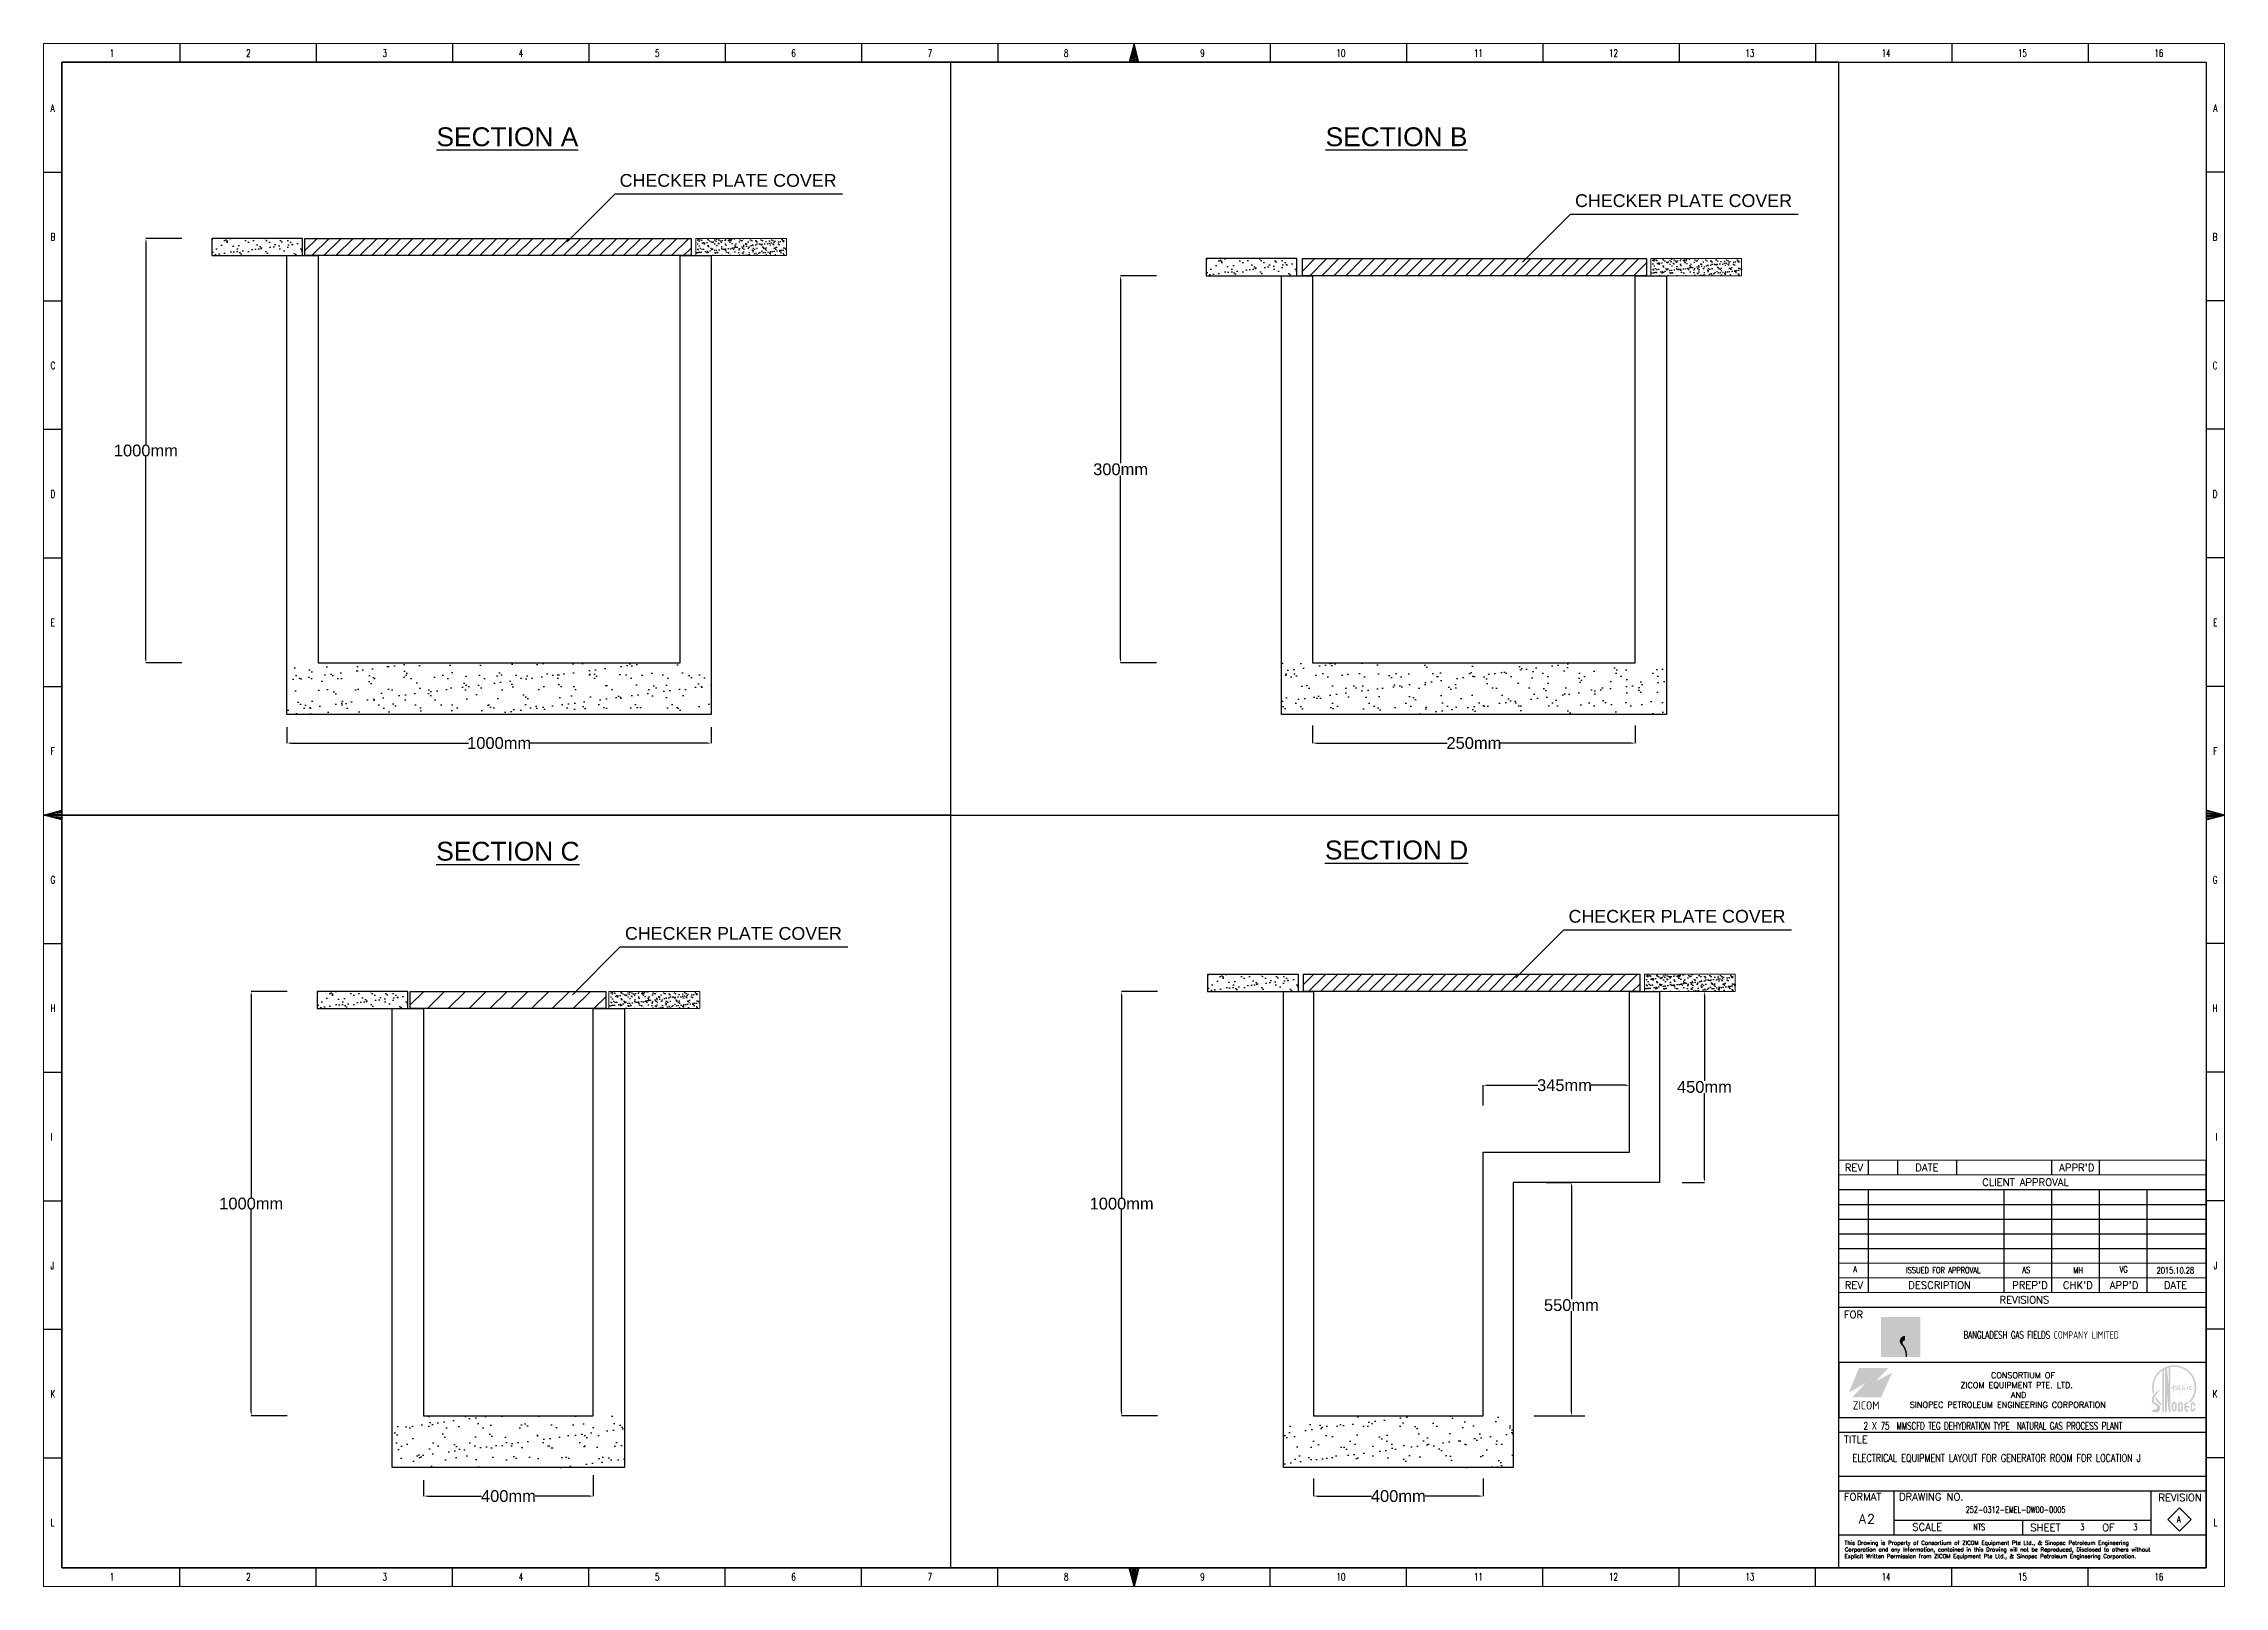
# Model space of a CAD drawing. Header units: inches. Extents: x -105538 to 282818, y -14900 to 167410.
# Drawn here: x -28331 to -554, y 3392 to 23033 of the extents above; entities that cross this region are included whole.
import ezdxf
from ezdxf.enums import TextEntityAlignment as Align

# ---------------------------------------------------------------- set-up
doc = ezdxf.new("R2010")
doc.units = ezdxf.units.IN
doc.header["$MEASUREMENT"] = 0
doc.layers.get('Defpoints').update_dxf_attribs({"lineweight": 0})
doc.layers.add('E-MDB', color=1, linetype='Continuous', lineweight=30)
doc.layers.add('TEG BORDER', color=7, linetype='Continuous')
doc.styles.add('1', font='isocp.shx')
doc.styles.add('HZTXT', font='simplexs.shx', dxfattribs={"width": 0.7, "bigfont": 'hztxt.shx'})
doc.styles.get("Standard").update_dxf_attribs({"font": 'arial.ttf'})
doc.styles.add('TAVE1', font='ROMANS.shx', dxfattribs={"width": 0.75})
doc.styles.add('TEG BORDER', font='txt_qlt.shx', dxfattribs={"width": 0.7, "bigfont": 'hztxt.shx'})
doc.dimstyles.get("Standard").update_dxf_attribs({"dimtxt": 100, "dimasz": 50, "dimexe": 0.18, "dimexo": 0.0625, "dimgap": 0.09, "dimtad": 0, "dimtih": 1, "dimtoh": 1, "dimdec": 0, "dimzin": 0, "dimdsep": 46, "dimtxsty": 'Standard', "dimcen": 0.09, "dimadec": 0, "dimazin": 0, "dimtfac": 1, "dimtdec": 0, "dimtofl": 0, "dimtmove": 0, "dimatfit": 3, "dimfxl": 1, "dimtolj": 1, "dimtzin": 0, "dimarcsym": 0})

msp = doc.modelspace()

# ---------------------------------------------------------------- texts
for p in [(-20994.3, 21210.5, 9135), (-8824.5, 20952.8, 9135), (-8907.5, 11841.5, 9135), (-20926.6, 11623.9, 9135)]:
    msp.add_text('CHECKER PLATE COVER', height=162.573).set_placement(p)
at = {"char_height": 240, "attachment_point": 1}
for s, insert in [('\\pi714.01;{\\LSECTION A}', (-24041.7, 21967.1)), ('\\pi723.18;{\\LSECTION B}', (-12724.9, 21967.1)), ('\\pi711.64;{\\LSECTION C}', (-24041.7, 12871.5)), ('\\pi713.93;{\\LSECTION D}', (-12724.9, 12887.2))]:
    msp.add_mtext_dynamic_manual_height_columns(s, width=3220.497, gutter_width=1, heights=[0], dxfattribs=dict(at, insert=insert))
at = {"layer": 'E-MDB', "color": 0, "lineweight": 0, "style": 'TAVE1', "width": 0.75}
for s, height, p in [('ELECTRICAL EQUIPMENT LAYOUT FOR GENERATOR ROOM FOR LOCATION J', 99.91, (-5289.9, 4976.5)), ('252-0312-EMEL-DW00-0005', 80.978, (-3847.9, 4328)), ('NTS', 80.98, (-3752.3, 4105.8)), ('3', 81, (-2389.5, 4105.8)), ('3', 81, (-1713.8, 4105.8)), ('A', 81, (-1157.7, 4204.2))]:
    msp.add_text(s, height=height, dxfattribs=at).set_placement(p)

# ---------------------------------------------------------------- blocks, each defined once
blk = doc.blocks.new('SINOPEC LOGO')
at = {"layer": 'TEG BORDER'}
h = blk.add_hatch(color=1, dxfattribs=at)
h.dxf.hatch_style = 1
h.paths.add_polyline_path([(-5, -2.39), (-5.23, -2.92, 0.099423), (-3.62, -4.67), (-3.59, -4.11, -0.100238)])
edge = h.paths.add_edge_path()
edge.add_spline(control_points=[(-3.04, 4.96), (-3.04, 4.96), (-3.03, 4.97), (-3.03, 4.97)], knot_values=[0.518447, 0.518447, 0.518447, 0.518447, 0.528849, 0.528849, 0.528849, 0.528849], degree=3, periodic=0)
edge.add_spline(control_points=[(-2.81, 5.1), (-2.89, 5.05), (-2.96, 5.02), (-3.03, 4.97)], knot_values=[0.528849, 0.528849, 0.528849, 0.528849, 0.666667, 0.666667, 0.666667, 0.666667], degree=3, periodic=0)
edge.add_arc((-0.06, 0.23), 5.59, 114.35674, 122.02967, ccw=False)
edge.add_spline(control_points=[(-2.38, 5.32), (-2.34, 5.34), (-2.29, 5.36), (-2.25, 5.38)], knot_values=[0.181722, 0.181722, 0.181722, 0.181722, 0.220586, 0.220586, 0.220586, 0.220586], degree=3, periodic=0)
edge.add_spline(control_points=[(-2.25, 5.38), (-2.22, 5.39), (-2.19, 5.4), (-2.17, 5.41)], knot_values=[0.220586, 0.220586, 0.220586, 0.220586, 0.243846, 0.243846, 0.243846, 0.243846], degree=3, periodic=0)
edge.add_spline(control_points=[(-2.17, 5.41), (-2.15, 5.42), (-2.14, 5.42), (-2.12, 5.43)], knot_values=[0.243846, 0.243846, 0.243846, 0.243846, 0.256407, 0.256407, 0.256407, 0.256407], degree=3, periodic=0)
edge.add_arc((-0.06, 0.23), 5.59, 104.13884, 111.73074, ccw=False)
edge.add_spline(control_points=[(-1.42, 5.66), (-1.38, 5.67), (-1.33, 5.68), (-1.28, 5.69)], knot_values=[0.608101, 0.608101, 0.608101, 0.608101, 0.651061, 0.651061, 0.651061, 0.651061], degree=3, periodic=0)
edge.add_spline(control_points=[(-1.28, 5.69), (-1.24, 5.7), (-1.21, 5.71), (-1.17, 5.71)], knot_values=[0.651061, 0.651061, 0.651061, 0.651061, 0.681752, 0.681752, 0.681752, 0.681752], degree=3, periodic=0)
edge.add_arc((-0.06, 0.23), 5.59, -44.52704, 101.50969, ccw=False)
edge.add_line((3.93, -3.69), (4.24, -4.02))
edge.add_arc((-0.06, 0.21), 6.04, 315.50355, 558.62016)
edge.add_line((-5.78, -1.71), (-5.46, -1.23))
edge.add_arc((-0.06, 0.23), 5.59, 122.25108, 195.11092, ccw=False)
h = blk.add_hatch(color=5, dxfattribs=at)
h.dxf.hatch_style = 1
edge = h.paths.add_edge_path()
edge.add_spline(control_points=[(-5.31, -2.27), (-5.2, -2.08), (-5.09, -1.9), (-4.97, -1.73)], knot_values=[0.371345, 0.371345, 0.371345, 0.371345, 0.382142, 0.382142, 0.382142, 0.382142], degree=3, periodic=0)
edge.add_spline(control_points=[(-4.97, -1.73), (-4.8, -1.5), (-4.63, -1.27), (-4.43, -1.06)], knot_values=[0.382142, 0.382142, 0.382142, 0.382142, 0.396572, 0.396572, 0.396572, 0.396572], degree=3, periodic=0)
edge.add_spline(control_points=[(-4.43, -1.06), (-4.3, -0.91), (-4.15, -0.77), (-3.99, -0.65)], knot_values=[0.396572, 0.396572, 0.396572, 0.396572, 0.406779, 0.406779, 0.406779, 0.406779], degree=3, periodic=0)
edge.add_spline(control_points=[(-3.99, -0.65), (-3.88, -0.58), (-3.76, -0.51), (-3.65, -0.44)], knot_values=[0.406779, 0.406779, 0.406779, 0.406779, 0.413478, 0.413478, 0.413478, 0.413478], degree=3, periodic=0)
edge.add_spline(control_points=[(-3.65, -0.44), (-3.65, -0.44), (-3.64, -0.43), (-3.64, -0.43)], knot_values=[0.413478, 0.413478, 0.413478, 0.413478, 0.413739, 0.413739, 0.413739, 0.413739], degree=3, periodic=0)
edge.add_spline(control_points=[(-3.64, -0.43), (-3.61, -0.4), (-3.77, -0.44), (-3.83, -0.45)], knot_values=[0.413739, 0.413739, 0.413739, 0.413739, 0.416897, 0.416897, 0.416897, 0.416897], degree=3, periodic=0)
edge.add_spline(control_points=[(-3.83, -0.45), (-3.97, -0.49), (-4.12, -0.52), (-4.25, -0.59)], knot_values=[0.416897, 0.416897, 0.416897, 0.416897, 0.424496, 0.424496, 0.424496, 0.424496], degree=3, periodic=0)
edge.add_spline(control_points=[(-4.25, -0.59), (-4.46, -0.69), (-4.63, -0.82), (-4.81, -0.96)], knot_values=[0.424496, 0.424496, 0.424496, 0.424496, 0.435746, 0.435746, 0.435746, 0.435746], degree=3, periodic=0)
edge.add_spline(control_points=[(-4.81, -0.96), (-5.03, -1.16), (-5.24, -1.35), (-5.43, -1.58)], knot_values=[0.435746, 0.435746, 0.435746, 0.435746, 0.450513, 0.450513, 0.450513, 0.450513], degree=3, periodic=0)
edge.add_spline(control_points=[(-5.43, -1.58), (-5.59, -1.76), (-5.72, -1.95), (-5.84, -2.17)], knot_values=[0.450513, 0.450513, 0.450513, 0.450513, 0.462599, 0.462599, 0.462599, 0.462599], degree=3, periodic=0)
edge.add_spline(control_points=[(-5.84, -2.17), (-5.95, -2.36), (-6.02, -2.56), (-6.08, -2.77)], knot_values=[0.462599, 0.462599, 0.462599, 0.462599, 0.473591, 0.473591, 0.473591, 0.473591], degree=3, periodic=0)
edge.add_spline(control_points=[(-6.08, -2.77), (-6.12, -2.91), (-6.14, -3.06), (-6.15, -3.2)], knot_values=[0.473591, 0.473591, 0.473591, 0.473591, 0.480902, 0.480902, 0.480902, 0.480902], degree=3, periodic=0)
edge.add_spline(control_points=[(-6.15, -3.2), (-6.16, -3.38), (-6.15, -3.56), (-6.11, -3.73)], knot_values=[0.480902, 0.480902, 0.480902, 0.480902, 0.489947, 0.489947, 0.489947, 0.489947], degree=3, periodic=0)
edge.add_spline(control_points=[(-6.11, -3.73), (-6.08, -3.83), (-6.05, -3.91), (-5.98, -3.99)], knot_values=[0.489947, 0.489947, 0.489947, 0.489947, 0.494785, 0.494785, 0.494785, 0.494785], degree=3, periodic=0)
edge.add_spline(control_points=[(-5.98, -3.99), (-5.91, -4.08), (-5.84, -4.14), (-5.75, -4.2)], knot_values=[0.494785, 0.494785, 0.494785, 0.494785, 0.5, 0.5, 0.5, 0.5], degree=3, periodic=0)
edge.add_spline(control_points=[(-5.75, -4.2), (-5.64, -4.26), (-5.52, -4.33), (-5.41, -4.39)], knot_values=[0.5, 0.5, 0.5, 0.5, 0.551101, 0.551101, 0.551101, 0.551101], degree=3, periodic=0)
edge.add_spline(control_points=[(-5.41, -4.39), (-5.28, -4.47), (-5.16, -4.55), (-5.03, -4.62)], knot_values=[0.551101, 0.551101, 0.551101, 0.551101, 0.609581, 0.609581, 0.609581, 0.609581], degree=3, periodic=0)
edge.add_spline(control_points=[(-5.03, -4.62), (-4.92, -4.69), (-4.83, -4.79), (-4.77, -4.91)], knot_values=[0.609581, 0.609581, 0.609581, 0.609581, 0.65984, 0.65984, 0.65984, 0.65984], degree=3, periodic=0)
edge.add_spline(control_points=[(-4.77, -4.91), (-4.75, -4.94), (-4.75, -4.98), (-4.74, -5.02)], knot_values=[0.65984, 0.65984, 0.65984, 0.65984, 0.674235, 0.674235, 0.674235, 0.674235], degree=3, periodic=0)
edge.add_spline(control_points=[(-4.74, -5.02), (-4.73, -5.12), (-4.71, -5.23), (-4.72, -5.34)], knot_values=[0.674235, 0.674235, 0.674235, 0.674235, 0.716277, 0.716277, 0.716277, 0.716277], degree=3, periodic=0)
edge.add_spline(control_points=[(-4.72, -5.34), (-4.72, -5.43), (-4.78, -5.52), (-4.85, -5.6)], knot_values=[0.716277, 0.716277, 0.716277, 0.716277, 0.754274, 0.754274, 0.754274, 0.754274], degree=3, periodic=0)
edge.add_spline(control_points=[(-4.85, -5.6), (-4.93, -5.68), (-5.01, -5.74), (-5.11, -5.76)], knot_values=[0.754274, 0.754274, 0.754274, 0.754274, 0.793996, 0.793996, 0.793996, 0.793996], degree=3, periodic=0)
edge.add_spline(control_points=[(-5.11, -5.76), (-5.17, -5.76), (-5.23, -5.76), (-5.29, -5.76)], knot_values=[0.793996, 0.793996, 0.793996, 0.793996, 0.817301, 0.817301, 0.817301, 0.817301], degree=3, periodic=0)
edge.add_spline(control_points=[(-5.29, -5.76), (-5.37, -5.77), (-5.45, -5.75), (-5.54, -5.76)], knot_values=[0.817301, 0.817301, 0.817301, 0.817301, 0.849908, 0.849908, 0.849908, 0.849908], degree=3, periodic=0)
edge.add_spline(control_points=[(-5.54, -5.76), (-5.54, -5.76), (-5.55, -5.76), (-5.55, -5.76)], knot_values=[0.849908, 0.849908, 0.849908, 0.849908, 0.852511, 0.852511, 0.852511, 0.852511], degree=3, periodic=0)
edge.add_spline(control_points=[(-5.55, -5.76), (-5.83, -6.02), (-6.11, -6.27), (-6.39, -6.52)], knot_values=[0.852511, 0.852511, 0.852511, 0.852511, 0.999992, 0.999992, 0.999992, 0.999992], degree=3, periodic=0)
edge.add_spline(control_points=[(-6.39, -6.52), (-5.74, -6.52), (-5.08, -6.53), (-4.42, -6.53)], knot_values=[0.000011, 0.000011, 0.000011, 0.000011, 0.282273, 0.282273, 0.282273, 0.282273], degree=3, periodic=0)
edge.add_spline(control_points=[(-4.42, -6.53), (-4.36, -6.47), (-4.3, -6.4), (-4.24, -6.33)], knot_values=[0.282273, 0.282273, 0.282273, 0.282273, 0.286842, 0.286842, 0.286842, 0.286842], degree=3, periodic=0)
edge.add_spline(control_points=[(-4.24, -6.33), (-4.16, -6.25), (-4.09, -6.16), (-4.03, -6.07)], knot_values=[0.286842, 0.286842, 0.286842, 0.286842, 0.292521, 0.292521, 0.292521, 0.292521], degree=3, periodic=0)
edge.add_spline(control_points=[(-4.03, -6.07), (-3.99, -6), (-3.96, -5.93), (-3.92, -5.85)], knot_values=[0.292521, 0.292521, 0.292521, 0.292521, 0.296552, 0.296552, 0.296552, 0.296552], degree=3, periodic=0)
edge.add_spline(control_points=[(-3.92, -5.85), (-3.9, -5.8), (-3.88, -5.75), (-3.86, -5.69)], knot_values=[0.296552, 0.296552, 0.296552, 0.296552, 0.299454, 0.299454, 0.299454, 0.299454], degree=3, periodic=0)
edge.add_spline(control_points=[(-3.86, -5.69), (-3.84, -5.61), (-3.84, -5.53), (-3.84, -5.45)], knot_values=[0.299454, 0.299454, 0.299454, 0.299454, 0.303521, 0.303521, 0.303521, 0.303521], degree=3, periodic=0)
edge.add_spline(control_points=[(-3.84, -5.45), (-3.85, -5.35), (-3.86, -5.26), (-3.89, -5.16)], knot_values=[0.303521, 0.303521, 0.303521, 0.303521, 0.308536, 0.308536, 0.308536, 0.308536], degree=3, periodic=0)
edge.add_spline(control_points=[(-3.89, -5.16), (-3.92, -5.06), (-3.96, -4.98), (-4.01, -4.89)], knot_values=[0.308536, 0.308536, 0.308536, 0.308536, 0.313509, 0.313509, 0.313509, 0.313509], degree=3, periodic=0)
edge.add_spline(control_points=[(-4.01, -4.89), (-4.08, -4.78), (-4.15, -4.68), (-4.23, -4.58)], knot_values=[0.313509, 0.313509, 0.313509, 0.313509, 0.319885, 0.319885, 0.319885, 0.319885], degree=3, periodic=0)
edge.add_spline(control_points=[(-4.23, -4.58), (-4.35, -4.43), (-4.48, -4.28), (-4.65, -4.21)], knot_values=[0.319885, 0.319885, 0.319885, 0.319885, 0.329467, 0.329467, 0.329467, 0.329467], degree=3, periodic=0)
edge.add_spline(control_points=[(-4.65, -4.21), (-4.78, -4.15), (-4.92, -4.11), (-5.05, -4.05)], knot_values=[0.329467, 0.329467, 0.329467, 0.329467, 0.336554, 0.336554, 0.336554, 0.336554], degree=3, periodic=0)
edge.add_spline(control_points=[(-5.05, -4.05), (-5.14, -4.02), (-5.23, -3.98), (-5.31, -3.95)], knot_values=[0.336554, 0.336554, 0.336554, 0.336554, 0.341408, 0.341408, 0.341408, 0.341408], degree=3, periodic=0)
edge.add_spline(control_points=[(-5.31, -3.95), (-5.36, -3.93), (-5.4, -3.88), (-5.43, -3.83)], knot_values=[0.341408, 0.341408, 0.341408, 0.341408, 0.34417, 0.34417, 0.34417, 0.34417], degree=3, periodic=0)
edge.add_spline(control_points=[(-5.43, -3.83), (-5.47, -3.77), (-5.49, -3.7), (-5.5, -3.63)], knot_values=[0.34417, 0.34417, 0.34417, 0.34417, 0.347829, 0.347829, 0.347829, 0.347829], degree=3, periodic=0)
edge.add_spline(control_points=[(-5.5, -3.63), (-5.52, -3.53), (-5.53, -3.44), (-5.54, -3.34)], knot_values=[0.347829, 0.347829, 0.347829, 0.347829, 0.352673, 0.352673, 0.352673, 0.352673], degree=3, periodic=0)
edge.add_spline(control_points=[(-5.54, -3.34), (-5.54, -3.24), (-5.54, -3.13), (-5.53, -3.03)], knot_values=[0.352673, 0.352673, 0.352673, 0.352673, 0.357934, 0.357934, 0.357934, 0.357934], degree=3, periodic=0)
edge.add_spline(control_points=[(-5.53, -3.03), (-5.52, -2.92), (-5.51, -2.82), (-5.48, -2.71)], knot_values=[0.357934, 0.357934, 0.357934, 0.357934, 0.363394, 0.363394, 0.363394, 0.363394], degree=3, periodic=0)
edge.add_spline(control_points=[(-5.48, -2.71), (-5.45, -2.56), (-5.38, -2.41), (-5.31, -2.27)], knot_values=[0.363394, 0.363394, 0.363394, 0.363394, 0.371345, 0.371345, 0.371345, 0.371345], degree=3, periodic=0)
edge = h.paths.add_edge_path()
edge.add_spline(control_points=[(-2.81, 5.1), (-2.88, 5.06), (-2.94, 5.02), (-3.01, 4.99)], knot_values=[0.543406, 0.543406, 0.543406, 0.543406, 0.666667, 0.666667, 0.666667, 0.666667], degree=3, periodic=0)
edge.add_arc((-0.06, 0.23), 5.59, 121.7925, 122.25108)
edge.add_spline(control_points=[(-3.04, 4.96), (-3.14, 4.9), (-3.23, 4.84), (-3.32, 4.77)], knot_values=[0.333333, 0.333333, 0.333333, 0.333333, 0.518447, 0.518447, 0.518447, 0.518447], degree=3, periodic=0)
edge.add_spline(control_points=[(-3.32, 4.77), (-3.32, 1), (-3.32, -2.77), (-3.32, -6.54)], knot_values=[0.222222, 0.222222, 0.222222, 0.222222, 0.333333, 0.333333, 0.333333, 0.333333], degree=3, periodic=0)
edge.add_spline(control_points=[(-3.32, -6.54), (-3.15, -6.54), (-2.98, -6.54), (-2.82, -6.54)], knot_values=[0.111111, 0.111111, 0.111111, 0.111111, 0.222222, 0.222222, 0.222222, 0.222222], degree=3, periodic=0)
edge.add_spline(control_points=[(-2.82, -6.54), (-2.82, -2.66), (-2.82, 1.21), (-2.82, 5.09)], knot_values=[0, 0, 0, 0, 0.111111, 0.111111, 0.111111, 0.111111], degree=3, periodic=0)
edge = h.paths.add_edge_path()
edge.add_spline(control_points=[(-1.06, 5.73), (-1.1, 5.72), (-1.14, 5.72), (-1.17, 5.71)], knot_values=[0.681752, 0.681752, 0.681752, 0.681752, 0.714286, 0.714286, 0.714286, 0.714286], degree=3, periodic=0)
edge.add_arc((-0.06, 0.23), 5.59, 101.50969, 104.13884)
edge.add_spline(control_points=[(-1.42, 5.66), (-1.47, 5.64), (-1.51, 5.63), (-1.55, 5.62)], knot_values=[0.571429, 0.571429, 0.571429, 0.571429, 0.608101, 0.608101, 0.608101, 0.608101], degree=3, periodic=0)
edge.add_spline(control_points=[(-1.55, 5.62), (-1.55, 3.97), (-1.55, 2.32), (-1.55, 0.67)], knot_values=[0.428571, 0.428571, 0.428571, 0.428571, 0.571429, 0.571429, 0.571429, 0.571429], degree=3, periodic=0)
edge.add_spline(control_points=[(-1.55, 0.67), (-1.7, 2.27), (-1.86, 3.87), (-2.01, 5.47), (-2.01, 5.47), (-2.01, 5.47), (-2.01, 5.47)], knot_values=[0.285713, 0.285713, 0.285713, 0.285713, 0.357142, 0.357142, 0.357142, 0.428571, 0.428571, 0.428571, 0.428571], degree=3, periodic=0)
edge.add_spline(control_points=[(-2.03, 5.46), (-2.06, 5.45), (-2.09, 5.44), (-2.12, 5.43)], knot_values=[0.897424, 0.897424, 0.897424, 0.897424, 0.985753, 0.985753, 0.985753, 0.985753], degree=3, periodic=0)
edge.add_spline(control_points=[(-2.02, 5.47), (-2.05, 5.45), (-2.09, 5.44), (-2.12, 5.43)], knot_values=[0.256407, 0.256407, 0.256407, 0.256407, 0.283679, 0.283679, 0.283679, 0.283679], degree=3, periodic=0)
edge.add_spline(control_points=[(-2.03, 5.46), (-2.06, 5.45), (-2.09, 5.44), (-2.12, 5.43)], knot_values=[0.897424, 0.897424, 0.897424, 0.897424, 0.985753, 0.985753, 0.985753, 0.985753], degree=3, periodic=0)
edge.add_spline(control_points=[(-2.12, 5.43), (-2.14, 5.42), (-2.15, 5.42), (-2.17, 5.41)], knot_values=[0.243846, 0.243846, 0.243846, 0.243846, 0.256407, 0.256407, 0.256407, 0.256407], degree=3, periodic=0)
edge.add_arc((-0.06, 0.23), 5.59, 111.73074, 114.35674)
edge.add_spline(control_points=[(-2.25, 5.38), (-2.29, 5.36), (-2.34, 5.34), (-2.38, 5.32)], knot_values=[0.181722, 0.181722, 0.181722, 0.181722, 0.220586, 0.220586, 0.220586, 0.220586], degree=3, periodic=0)
edge.add_spline(control_points=[(-2.38, 5.32), (-2.43, 5.3), (-2.47, 5.27), (-2.52, 5.25), (-2.52, 5.25), (-2.52, 5.25), (-2.52, 5.25)], knot_values=[0.142854, 0.142854, 0.142854, 0.142854, 0.162288, 0.162288, 0.162288, 0.181722, 0.181722, 0.181722, 0.181722], degree=3, periodic=0)
edge.add_spline(control_points=[(-2.52, 5.24), (-2.52, 5.23), (-2.52, 5.23), (-2.52, 5.23)], knot_values=[0.142764, 0.142764, 0.142764, 0.142764, 0.142787, 0.142787, 0.142787, 0.142787], degree=3, periodic=0)
edge.add_spline(control_points=[(-2.52, 5.22), (-2.52, 5.21), (-2.52, 5.21), (-2.52, 5.21)], knot_values=[0.142671, 0.142671, 0.142671, 0.142671, 0.142718, 0.142718, 0.142718, 0.142718], degree=3, periodic=0)
edge.add_spline(control_points=[(-2.52, 5.21), (-2.52, 5.2), (-2.52, 5.19), (-2.52, 5.18)], knot_values=[0.142578, 0.142578, 0.142578, 0.142578, 0.142671, 0.142671, 0.142671, 0.142671], degree=3, periodic=0)
edge.add_spline(control_points=[(-2.52, 5.18), (-2.52, 5.18), (-2.52, 5.17), (-2.52, 5.16)], knot_values=[0.142485, 0.142485, 0.142485, 0.142485, 0.142578, 0.142578, 0.142578, 0.142578], degree=3, periodic=0)
edge.add_spline(control_points=[(-2.52, 5.16), (-2.52, 5.14), (-2.52, 5.13), (-2.52, 5.11)], knot_values=[0.142299, 0.142299, 0.142299, 0.142299, 0.142485, 0.142485, 0.142485, 0.142485], degree=3, periodic=0)
edge.add_spline(control_points=[(-2.52, 5.11), (-2.52, 5.1), (-2.52, 5.08), (-2.52, 5.07)], knot_values=[0.142113, 0.142113, 0.142113, 0.142113, 0.142299, 0.142299, 0.142299, 0.142299], degree=3, periodic=0)
edge.add_spline(control_points=[(-2.52, 5.07), (-2.52, 5.04), (-2.52, 5.01), (-2.52, 4.98)], knot_values=[0.141741, 0.141741, 0.141741, 0.141741, 0.142113, 0.142113, 0.142113, 0.142113], degree=3, periodic=0)
edge.add_spline(control_points=[(-2.52, 4.98), (-2.52, 4.88), (-2.52, 4.79), (-2.52, 4.7)], knot_values=[0.140625, 0.140625, 0.140625, 0.140625, 0.141741, 0.141741, 0.141741, 0.141741], degree=3, periodic=0)
edge.add_spline(control_points=[(-2.52, 4.7), (-2.52, 4.64), (-2.52, 4.58), (-2.52, 4.52)], knot_values=[0.139881, 0.139881, 0.139881, 0.139881, 0.140625, 0.140625, 0.140625, 0.140625], degree=3, periodic=0)
edge.add_spline(control_points=[(-2.52, 4.52), (-2.52, 4.39), (-2.52, 4.27), (-2.52, 4.15)], knot_values=[0.138393, 0.138393, 0.138393, 0.138393, 0.139881, 0.139881, 0.139881, 0.139881], degree=3, periodic=0)
edge.add_spline(control_points=[(-2.52, 4.15), (-2.52, 4.02), (-2.52, 3.9), (-2.52, 3.78)], knot_values=[0.136905, 0.136905, 0.136905, 0.136905, 0.138393, 0.138393, 0.138393, 0.138393], degree=3, periodic=0)
edge.add_spline(control_points=[(-2.52, 3.78), (-2.52, 3.53), (-2.52, 3.29), (-2.52, 3.04)], knot_values=[0.133929, 0.133929, 0.133929, 0.133929, 0.136905, 0.136905, 0.136905, 0.136905], degree=3, periodic=0)
edge.add_spline(control_points=[(-2.52, 3.04), (-2.52, 2.8), (-2.52, 2.55), (-2.52, 2.3)], knot_values=[0.130952, 0.130952, 0.130952, 0.130952, 0.133929, 0.133929, 0.133929, 0.133929], degree=3, periodic=0)
edge.add_spline(control_points=[(-2.52, 2.3), (-2.52, 1.81), (-2.52, 1.32), (-2.52, 0.83)], knot_values=[0.125, 0.125, 0.125, 0.125, 0.130952, 0.130952, 0.130952, 0.130952], degree=3, periodic=0)
edge.add_spline(control_points=[(-2.52, 0.83), (-2.52, 0.34), (-2.52, -0.15), (-2.52, -0.64)], knot_values=[0.119048, 0.119048, 0.119048, 0.119048, 0.125, 0.125, 0.125, 0.125], degree=3, periodic=0)
edge.add_spline(control_points=[(-2.52, -0.64), (-2.52, -1.63), (-2.52, -2.61), (-2.52, -3.59)], knot_values=[0.107143, 0.107143, 0.107143, 0.107143, 0.119048, 0.119048, 0.119048, 0.119048], degree=3, periodic=0)
edge.add_spline(control_points=[(-2.52, -3.59), (-2.52, -4.57), (-2.52, -5.56), (-2.52, -6.54), (-2.52, -6.54), (-2.52, -6.54), (-2.52, -6.54)], knot_values=[0.095237, 0.095237, 0.095237, 0.095237, 0.10119, 0.10119, 0.10119, 0.107143, 0.107143, 0.107143, 0.107143], degree=3, periodic=0)
edge.add_spline(control_points=[(-2.51, -6.54), (-2.5, -6.54), (-2.5, -6.54), (-2.5, -6.54)], knot_values=[0.093006, 0.093006, 0.093006, 0.093006, 0.094122, 0.094122, 0.094122, 0.094122], degree=3, periodic=0)
edge.add_spline(control_points=[(-2.5, -6.54), (-2.49, -6.54), (-2.48, -6.54), (-2.47, -6.54)], knot_values=[0.090774, 0.090774, 0.090774, 0.090774, 0.093006, 0.093006, 0.093006, 0.093006], degree=3, periodic=0)
edge.add_spline(control_points=[(-2.47, -6.54), (-2.46, -6.54), (-2.44, -6.54), (-2.43, -6.54)], knot_values=[0.08631, 0.08631, 0.08631, 0.08631, 0.090774, 0.090774, 0.090774, 0.090774], degree=3, periodic=0)
edge.add_spline(control_points=[(-2.43, -6.54), (-2.39, -6.54), (-2.36, -6.54), (-2.33, -6.54)], knot_values=[0.077381, 0.077381, 0.077381, 0.077381, 0.08631, 0.08631, 0.08631, 0.08631], degree=3, periodic=0)
edge.add_spline(control_points=[(-2.33, -6.54), (-2.27, -6.54), (-2.21, -6.54), (-2.14, -6.54)], knot_values=[0.059524, 0.059524, 0.059524, 0.059524, 0.077381, 0.077381, 0.077381, 0.077381], degree=3, periodic=0)
edge.add_spline(control_points=[(-2.14, -6.54), (-2.1, -6.54), (-2.06, -6.54), (-2.02, -6.54), (-2.02, -6.54), (-2.02, -6.54), (-2.02, -6.54)], knot_values=[0.047618, 0.047618, 0.047618, 0.047618, 0.053571, 0.053571, 0.053571, 0.059524, 0.059524, 0.059524, 0.059524], degree=3, periodic=0)
edge.add_spline(control_points=[(-2.02, -6.52), (-2.02, -6.52), (-2.02, -6.51), (-2.02, -6.51)], knot_values=[0.04734, 0.04734, 0.04734, 0.04734, 0.04748, 0.04748, 0.04748, 0.04748], degree=3, periodic=0)
edge.add_spline(control_points=[(-2.02, -6.5), (-2.02, -6.49), (-2.02, -6.49), (-2.02, -6.48)], knot_values=[0.047061, 0.047061, 0.047061, 0.047061, 0.047247, 0.047247, 0.047247, 0.047247], degree=3, periodic=0)
edge.add_spline(control_points=[(-2.02, -6.48), (-2.02, -6.46), (-2.02, -6.44), (-2.02, -6.42)], knot_values=[0.046503, 0.046503, 0.046503, 0.046503, 0.047061, 0.047061, 0.047061, 0.047061], degree=3, periodic=0)
edge.add_spline(control_points=[(-2.02, -6.42), (-2.02, -6.38), (-2.02, -6.35), (-2.02, -6.31)], knot_values=[0.045387, 0.045387, 0.045387, 0.045387, 0.046503, 0.046503, 0.046503, 0.046503], degree=3, periodic=0)
edge.add_spline(control_points=[(-2.02, -6.31), (-2.02, -6.28), (-2.02, -6.25), (-2.02, -6.23)], knot_values=[0.044643, 0.044643, 0.044643, 0.044643, 0.045387, 0.045387, 0.045387, 0.045387], degree=3, periodic=0)
edge.add_spline(control_points=[(-2.02, -6.23), (-2.02, -6.18), (-2.02, -6.13), (-2.02, -6.07)], knot_values=[0.043155, 0.043155, 0.043155, 0.043155, 0.044643, 0.044643, 0.044643, 0.044643], degree=3, periodic=0)
edge.add_spline(control_points=[(-2.02, -6.07), (-2.02, -6.02), (-2.02, -5.97), (-2.02, -5.92)], knot_values=[0.041667, 0.041667, 0.041667, 0.041667, 0.043155, 0.043155, 0.043155, 0.043155], degree=3, periodic=0)
edge.add_spline(control_points=[(-2.02, -5.92), (-2.02, -5.82), (-2.02, -5.71), (-2.02, -5.61)], knot_values=[0.03869, 0.03869, 0.03869, 0.03869, 0.041667, 0.041667, 0.041667, 0.041667], degree=3, periodic=0)
edge.add_spline(control_points=[(-2.02, -5.61), (-2.02, -5.51), (-2.02, -5.4), (-2.02, -5.3)], knot_values=[0.035714, 0.035714, 0.035714, 0.035714, 0.03869, 0.03869, 0.03869, 0.03869], degree=3, periodic=0)
edge.add_spline(control_points=[(-2.02, -5.3), (-2.02, -5.09), (-2.02, -4.89), (-2.02, -4.68)], knot_values=[0.029762, 0.029762, 0.029762, 0.029762, 0.035714, 0.035714, 0.035714, 0.035714], degree=3, periodic=0)
edge.add_spline(control_points=[(-2.02, -4.68), (-2.02, -4.47), (-2.02, -4.27), (-2.02, -4.06)], knot_values=[0.02381, 0.02381, 0.02381, 0.02381, 0.029762, 0.029762, 0.029762, 0.029762], degree=3, periodic=0)
edge.add_spline(control_points=[(-2.02, -4.06), (-2.02, -3.65), (-2.02, -3.23), (-2.02, -2.82)], knot_values=[0.011905, 0.011905, 0.011905, 0.011905, 0.02381, 0.02381, 0.02381, 0.02381], degree=3, periodic=0)
edge.add_spline(control_points=[(-2.02, -2.82), (-2.02, -2.41), (-2.02, -2), (-2.02, -1.58)], knot_values=[0, 0, 0, 0, 0.011905, 0.011905, 0.011905, 0.011905], degree=3, periodic=0)
edge.add_spline(control_points=[(-2.02, -1.58), (-1.86, -3.23), (-1.7, -4.89), (-1.55, -6.54)], knot_values=[0.857143, 0.857143, 0.857143, 0.857143, 1, 1, 1, 1], degree=3, periodic=0)
edge.add_spline(control_points=[(-1.55, -6.54), (-1.39, -6.54), (-1.22, -6.54), (-1.06, -6.54)], knot_values=[0.785714, 0.785714, 0.785714, 0.785714, 0.857143, 0.857143, 0.857143, 0.857143], degree=3, periodic=0)
edge.add_spline(control_points=[(-1.06, -6.54), (-1.06, -2.45), (-1.06, 1.64), (-1.06, 5.73)], knot_values=[0.714286, 0.714286, 0.714286, 0.714286, 0.785714, 0.785714, 0.785714, 0.785714], degree=3, periodic=0)
h.paths.add_polyline_path([(0.65, -4.19), (-0.01, -3.56), (-0.75, -4.19), (-0.75, -5.91), (-0.1, -6.52), (0.65, -5.78)])
h.paths.add_polyline_path([(0.17, -5.8), (-0.28, -5.8), (-0.28, -4.24), (0.17, -4.24)], flags=16)
h.paths.add_polyline_path([(2.38, -4.2), (1.69, -3.56), (0.99, -4.17), (0.99, -6.51), (1.45, -6.51), (1.45, -5.97), (1.9, -6.39), (2.38, -5.96)])
h.paths.add_polyline_path([(1.44, -4.24), (1.9, -4.24), (1.9, -5.81), (1.44, -5.81)], flags=16)
h.paths.add_polyline_path([(3.16, -5.34), (4.07, -5.34), (4.07, -4.82), (3.16, -4.82), (3.16, -4.23), (4.06, -4.23), (3.41, -3.58), (2.7, -4.24), (2.7, -5.91), (3.36, -6.49), (4.03, -5.88), (3.16, -5.88)])
h.paths.add_polyline_path([(4.83, -4.27), (5.25, -4.27), (5.25, -4.83), (5.68, -4.83), (5.68, -4.28), (5.03, -3.65), (4.42, -4.28), (4.42, -5.97), (4.99, -6.49), (5.67, -5.85), (5.67, -5.34), (5.23, -5.34), (5.23, -5.89), (4.83, -5.89)])
edge = h.paths.add_edge_path()
edge.add_spline(control_points=[(0.06, 0.01), (0.06, 0), (0.06, -0.01), (0.06, -0.02)], knot_values=[0.734322, 0.734322, 0.734322, 0.734322, 0.745713, 0.745713, 0.745713, 0.745713], degree=3, periodic=0)
edge.add_spline(control_points=[(0.06, 0.01), (0.05, 0.01), (0.05, 0.01), (0.05, 0.02)], knot_values=[0.745713, 0.745713, 0.745713, 0.745713, 0.752085, 0.752085, 0.752085, 0.752085], degree=3, periodic=0)
edge.add_spline(control_points=[(0.05, 0.02), (0.04, 0.03), (0.04, 0.04), (0.03, 0.05)], knot_values=[0.752085, 0.752085, 0.752085, 0.752085, 0.768, 0.768, 0.768, 0.768], degree=3, periodic=0)
edge.add_spline(control_points=[(0.03, 0.05), (0.02, 0.06), (0.02, 0.08), (0.01, 0.1)], knot_values=[0.768, 0.768, 0.768, 0.768, 0.79636, 0.79636, 0.79636, 0.79636], degree=3, periodic=0)
edge.add_spline(control_points=[(-0.01, 0.12), (0, 0.12), (0, 0.11), (0.01, 0.1)], knot_values=[0.79636, 0.79636, 0.79636, 0.79636, 0.811282, 0.811282, 0.811282, 0.811282], degree=3, periodic=0)
edge.add_spline(control_points=[(-0.01, 0.14), (-0.01, 0.15), (0, 0.17), (0.01, 0.18)], knot_values=[0.819788, 0.819788, 0.819788, 0.819788, 0.839946, 0.839946, 0.839946, 0.839946], degree=3, periodic=0)
edge.add_spline(control_points=[(0.01, 0.18), (0.02, 0.2), (0.03, 0.21), (0.05, 0.23)], knot_values=[0.839946, 0.839946, 0.839946, 0.839946, 0.870707, 0.870707, 0.870707, 0.870707], degree=3, periodic=0)
edge.add_spline(control_points=[(0.05, 0.23), (0.07, 0.25), (0.09, 0.27), (0.12, 0.29)], knot_values=[0.870707, 0.870707, 0.870707, 0.870707, 0.91709, 0.91709, 0.91709, 0.91709], degree=3, periodic=0)
edge.add_spline(control_points=[(0.12, 0.29), (0.15, 0.3), (0.18, 0.31), (0.21, 0.32)], knot_values=[0.91709, 0.91709, 0.91709, 0.91709, 0.962009, 0.962009, 0.962009, 0.962009], degree=3, periodic=0)
edge.add_spline(control_points=[(0.21, 0.32), (0.22, 0.32), (0.23, 0.31), (0.25, 0.32)], knot_values=[0.962009, 0.962009, 0.962009, 0.962009, 0.98036, 0.98036, 0.98036, 0.98036], degree=3, periodic=0)
edge.add_spline(control_points=[(0.25, 0.32), (0.25, 0.32), (0.25, 0.32), (0.25, 0.33)], knot_values=[0.98036, 0.98036, 0.98036, 0.98036, 0.985079, 0.985079, 0.985079, 0.985079], degree=3, periodic=0)
edge.add_spline(control_points=[(0.25, 0.33), (0.26, 0.34), (0.26, 0.35), (0.27, 0.35)], knot_values=[0.985079, 0.985079, 0.985079, 0.985079, 1, 1, 1, 1], degree=3, periodic=0)
edge.add_spline(control_points=[(0.29, 0.39), (0.29, 0.38), (0.28, 0.37), (0.27, 0.35)], knot_values=[0, 0, 0, 0, 1, 1, 1, 1], degree=3, periodic=0)
edge.add_spline(control_points=[(0.29, 0.39), (0.3, 0.4), (0.31, 0.4), (0.32, 0.42)], knot_values=[0, 0, 0, 0, 0.028593, 0.028593, 0.028593, 0.028593], degree=3, periodic=0)
edge.add_spline(control_points=[(0.32, 0.42), (0.33, 0.43), (0.32, 0.45), (0.32, 0.47)], knot_values=[0.028593, 0.028593, 0.028593, 0.028593, 0.06903, 0.06903, 0.06903, 0.06903], degree=3, periodic=0)
edge.add_spline(control_points=[(0.32, 0.47), (0.32, 0.49), (0.33, 0.5), (0.33, 0.52)], knot_values=[0.06903, 0.06903, 0.06903, 0.06903, 0.112402, 0.112402, 0.112402, 0.112402], degree=3, periodic=0)
edge.add_spline(control_points=[(0.33, 0.52), (0.33, 0.54), (0.3, 0.56), (0.28, 0.57)], knot_values=[0.112402, 0.112402, 0.112402, 0.112402, 0.161853, 0.161853, 0.161853, 0.161853], degree=3, periodic=0)
edge.add_spline(control_points=[(0.28, 0.57), (0.26, 0.58), (0.24, 0.58), (0.22, 0.58)], knot_values=[0.161853, 0.161853, 0.161853, 0.161853, 0.21408, 0.21408, 0.21408, 0.21408], degree=3, periodic=0)
edge.add_spline(control_points=[(0.22, 0.58), (0.19, 0.58), (0.15, 0.59), (0.12, 0.59)], knot_values=[0.21408, 0.21408, 0.21408, 0.21408, 0.289586, 0.289586, 0.289586, 0.289586], degree=3, periodic=0)
edge.add_spline(control_points=[(0.12, 0.59), (0.1, 0.59), (0.07, 0.58), (0.04, 0.58)], knot_values=[0.289586, 0.289586, 0.289586, 0.289586, 0.354644, 0.354644, 0.354644, 0.354644], degree=3, periodic=0)
edge.add_spline(control_points=[(0.04, 0.58), (0.01, 0.57), (-0.01, 0.57), (-0.04, 0.56)], knot_values=[0.354644, 0.354644, 0.354644, 0.354644, 0.417438, 0.417438, 0.417438, 0.417438], degree=3, periodic=0)
edge.add_spline(control_points=[(-0.13, 0.56), (-0.1, 0.55), (-0.07, 0.56), (-0.04, 0.56)], knot_values=[0.417438, 0.417438, 0.417438, 0.417438, 0.490113, 0.490113, 0.490113, 0.490113], degree=3, periodic=0)
edge.add_spline(control_points=[(-0.15, 0.57), (-0.14, 0.57), (-0.14, 0.56), (-0.13, 0.56)], knot_values=[0.490113, 0.490113, 0.490113, 0.490113, 0.505797, 0.505797, 0.505797, 0.505797], degree=3, periodic=0)
edge.add_spline(control_points=[(-0.17, 0.62), (-0.17, 0.6), (-0.16, 0.59), (-0.16, 0.58)], knot_values=[0.517209, 0.517209, 0.517209, 0.517209, 0.545291, 0.545291, 0.545291, 0.545291], degree=3, periodic=0)
edge.add_spline(control_points=[(-0.17, 0.62), (-0.17, 0.63), (-0.18, 0.65), (-0.18, 0.67)], knot_values=[0.545291, 0.545291, 0.545291, 0.545291, 0.591333, 0.591333, 0.591333, 0.591333], degree=3, periodic=0)
edge.add_spline(control_points=[(-0.18, 0.67), (-0.17, 0.74), (-0.17, 0.8), (-0.17, 0.87)], knot_values=[0.591333, 0.591333, 0.591333, 0.591333, 0.744865, 0.744865, 0.744865, 0.744865], degree=3, periodic=0)
edge.add_spline(control_points=[(-0.17, 0.87), (-0.16, 0.93), (-0.16, 0.99), (-0.16, 1.05)], knot_values=[0.744865, 0.744865, 0.744865, 0.744865, 0.887653, 0.887653, 0.887653, 0.887653], degree=3, periodic=0)
edge.add_spline(control_points=[(-0.16, 1.05), (-0.15, 1.08), (-0.15, 1.1), (-0.16, 1.12)], knot_values=[0.887653, 0.887653, 0.887653, 0.887653, 0.944138, 0.944138, 0.944138, 0.944138], degree=3, periodic=0)
edge.add_spline(control_points=[(-0.16, 1.12), (-0.16, 1.13), (-0.16, 1.15), (-0.17, 1.15)], knot_values=[0.944138, 0.944138, 0.944138, 0.944138, 0.967277, 0.967277, 0.967277, 0.967277], degree=3, periodic=0)
edge.add_spline(control_points=[(-0.17, 1.15), (-0.19, 1.15), (-0.2, 1.15), (-0.21, 1.15)], knot_values=[0.967277, 0.967277, 0.967277, 0.967277, 1, 1, 1, 1], degree=3, periodic=0)
edge.add_spline(control_points=[(-0.21, 1.15), (-0.23, 1.14), (-0.25, 1.13), (-0.27, 1.11)], knot_values=[0, 0, 0, 0, 0.614818, 0.614818, 0.614818, 0.614818], degree=3, periodic=0)
edge.add_spline(control_points=[(-0.27, 1.11), (-0.28, 1.1), (-0.28, 1.09), (-0.29, 1.08)], knot_values=[0.614818, 0.614818, 0.614818, 0.614818, 1, 1, 1, 1], degree=3, periodic=0)
edge.add_line((-0.29, 1.08), (-0.29, 1.08))
edge.add_spline(control_points=[(-0.29, 1.08), (-0.29, 0.89), (-0.29, 0.71), (-0.29, 0.53)], knot_values=[0, 0, 0, 0, 0.27931, 0.27931, 0.27931, 0.27931], degree=3, periodic=0)
edge.add_spline(control_points=[(-0.29, 0.53), (-0.29, 0.53), (-0.29, 0.53), (-0.29, 0.53)], knot_values=[0.27931, 0.27931, 0.27931, 0.27931, 0.283237, 0.283237, 0.283237, 0.283237], degree=3, periodic=0)
edge.add_spline(control_points=[(-0.31, 0.5), (-0.3, 0.51), (-0.3, 0.52), (-0.29, 0.53)], knot_values=[0.283237, 0.283237, 0.283237, 0.283237, 0.2974, 0.2974, 0.2974, 0.2974], degree=3, periodic=0)
edge.add_spline(control_points=[(-0.31, 0.5), (-0.32, 0.49), (-0.34, 0.49), (-0.35, 0.47)], knot_values=[0.2974, 0.2974, 0.2974, 0.2974, 0.325725, 0.325725, 0.325725, 0.325725], degree=3, periodic=0)
edge.add_spline(control_points=[(-0.35, 0.47), (-0.37, 0.46), (-0.39, 0.44), (-0.41, 0.43)], knot_values=[0.325725, 0.325725, 0.325725, 0.325725, 0.361768, 0.361768, 0.361768, 0.361768], degree=3, periodic=0)
edge.add_spline(control_points=[(-0.41, 0.43), (-0.45, 0.4), (-0.49, 0.38), (-0.53, 0.35)], knot_values=[0.361768, 0.361768, 0.361768, 0.361768, 0.438297, 0.438297, 0.438297, 0.438297], degree=3, periodic=0)
edge.add_spline(control_points=[(-0.53, 0.35), (-0.54, 0.34), (-0.55, 0.33), (-0.56, 0.33)], knot_values=[0.438297, 0.438297, 0.438297, 0.438297, 0.455863, 0.455863, 0.455863, 0.455863], degree=3, periodic=0)
edge.add_spline(control_points=[(-0.56, 0.33), (-0.57, 0.32), (-0.57, 0.31), (-0.58, 0.31)], knot_values=[0.455863, 0.455863, 0.455863, 0.455863, 0.469583, 0.469583, 0.469583, 0.469583], degree=3, periodic=0)
edge.add_spline(control_points=[(-0.59, 0.31), (-0.58, 0.31), (-0.58, 0.3), (-0.58, 0.31)], knot_values=[0.469583, 0.469583, 0.469583, 0.469583, 0.475917, 0.475917, 0.475917, 0.475917], degree=3, periodic=0)
edge.add_spline(control_points=[(-0.6, 0.31), (-0.59, 0.3), (-0.59, 0.31), (-0.59, 0.31)], knot_values=[0.475917, 0.475917, 0.475917, 0.475917, 0.48225, 0.48225, 0.48225, 0.48225], degree=3, periodic=0)
edge.add_spline(control_points=[(-0.6, 0.31), (-0.6, 0.31), (-0.6, 0.32), (-0.6, 0.33)], knot_values=[0.48225, 0.48225, 0.48225, 0.48225, 0.492935, 0.492935, 0.492935, 0.492935], degree=3, periodic=0)
edge.add_spline(control_points=[(-0.6, 0.33), (-0.6, 0.35), (-0.6, 0.36), (-0.61, 0.38)], knot_values=[0.492935, 0.492935, 0.492935, 0.492935, 0.521096, 0.521096, 0.521096, 0.521096], degree=3, periodic=0)
edge.add_spline(control_points=[(-0.61, 0.38), (-0.61, 0.39), (-0.61, 0.39), (-0.61, 0.4)], knot_values=[0.521096, 0.521096, 0.521096, 0.521096, 0.530556, 0.530556, 0.530556, 0.530556], degree=3, periodic=0)
edge.add_spline(control_points=[(-0.61, 0.4), (-0.62, 0.41), (-0.62, 0.42), (-0.63, 0.43)], knot_values=[0.530556, 0.530556, 0.530556, 0.530556, 0.548122, 0.548122, 0.548122, 0.548122], degree=3, periodic=0)
edge.add_spline(control_points=[(-0.63, 0.43), (-0.64, 0.43), (-0.65, 0.44), (-0.66, 0.44)], knot_values=[0.548122, 0.548122, 0.548122, 0.548122, 0.563131, 0.563131, 0.563131, 0.563131], degree=3, periodic=0)
edge.add_spline(control_points=[(-0.66, 0.44), (-0.67, 0.43), (-0.68, 0.43), (-0.69, 0.42)], knot_values=[0.563131, 0.563131, 0.563131, 0.563131, 0.579703, 0.579703, 0.579703, 0.579703], degree=3, periodic=0)
edge.add_spline(control_points=[(-0.69, 0.42), (-0.71, 0.4), (-0.73, 0.39), (-0.75, 0.37)], knot_values=[0.579703, 0.579703, 0.579703, 0.579703, 0.61976, 0.61976, 0.61976, 0.61976], degree=3, periodic=0)
edge.add_spline(control_points=[(-0.75, 0.37), (-0.77, 0.35), (-0.78, 0.33), (-0.79, 0.31)], knot_values=[0.61976, 0.61976, 0.61976, 0.61976, 0.656816, 0.656816, 0.656816, 0.656816], degree=3, periodic=0)
edge.add_spline(control_points=[(-0.79, 0.31), (-0.79, 0.29), (-0.8, 0.27), (-0.8, 0.25)], knot_values=[0.656816, 0.656816, 0.656816, 0.656816, 0.685788, 0.685788, 0.685788, 0.685788], degree=3, periodic=0)
edge.add_spline(control_points=[(-0.8, 0.25), (-0.81, 0.23), (-0.81, 0.2), (-0.81, 0.18)], knot_values=[0.685788, 0.685788, 0.685788, 0.685788, 0.726532, 0.726532, 0.726532, 0.726532], degree=3, periodic=0)
edge.add_spline(control_points=[(-0.81, 0.18), (-0.81, 0.16), (-0.82, 0.15), (-0.83, 0.13)], knot_values=[0.726532, 0.726532, 0.726532, 0.726532, 0.750999, 0.750999, 0.750999, 0.750999], degree=3, periodic=0)
edge.add_spline(control_points=[(-0.83, 0.13), (-0.84, 0.12), (-0.85, 0.11), (-0.86, 0.09)], knot_values=[0.750999, 0.750999, 0.750999, 0.750999, 0.775966, 0.775966, 0.775966, 0.775966], degree=3, periodic=0)
edge.add_spline(control_points=[(-0.86, 0.09), (-0.87, 0.08), (-0.87, 0.06), (-0.87, 0.04)], knot_values=[0.775966, 0.775966, 0.775966, 0.775966, 0.804562, 0.804562, 0.804562, 0.804562], degree=3, periodic=0)
edge.add_spline(control_points=[(-0.87, 0.04), (-0.87, 0.02), (-0.87, 0), (-0.87, -0.02)], knot_values=[0.804562, 0.804562, 0.804562, 0.804562, 0.832668, 0.832668, 0.832668, 0.832668], degree=3, periodic=0)
edge.add_spline(control_points=[(-0.87, -0.02), (-0.87, -0.03), (-0.86, -0.04), (-0.86, -0.05)], knot_values=[0.832668, 0.832668, 0.832668, 0.832668, 0.849968, 0.849968, 0.849968, 0.849968], degree=3, periodic=0)
edge.add_spline(control_points=[(-0.86, -0.05), (-0.85, -0.06), (-0.84, -0.07), (-0.83, -0.08)], knot_values=[0.849968, 0.849968, 0.849968, 0.849968, 0.871411, 0.871411, 0.871411, 0.871411], degree=3, periodic=0)
edge.add_spline(control_points=[(-0.83, -0.08), (-0.82, -0.1), (-0.8, -0.12), (-0.79, -0.13)], knot_values=[0.871411, 0.871411, 0.871411, 0.871411, 0.906279, 0.906279, 0.906279, 0.906279], degree=3, periodic=0)
edge.add_spline(control_points=[(-0.79, -0.13), (-0.77, -0.15), (-0.72, -0.16), (-0.71, -0.14)], knot_values=[0.906279, 0.906279, 0.906279, 0.906279, 0.944965, 0.944965, 0.944965, 0.944965], degree=3, periodic=0)
edge.add_spline(control_points=[(-0.71, -0.14), (-0.71, -0.13), (-0.71, -0.13), (-0.7, -0.12)], knot_values=[0.944965, 0.944965, 0.944965, 0.944965, 0.95282, 0.95282, 0.95282, 0.95282], degree=3, periodic=0)
edge.add_spline(control_points=[(-0.69, -0.11), (-0.69, -0.1), (-0.7, -0.09), (-0.69, -0.09)], knot_values=[0.963063, 0.963063, 0.963063, 0.963063, 0.973603, 0.973603, 0.973603, 0.973603], degree=3, periodic=0)
edge.add_spline(control_points=[(-0.69, -0.09), (-0.69, -0.08), (-0.68, -0.07), (-0.68, -0.06)], knot_values=[0.973603, 0.973603, 0.973603, 0.973603, 0.989315, 0.989315, 0.989315, 0.989315], degree=3, periodic=0)
edge.add_spline(control_points=[(-0.68, -0.06), (-0.68, -0.05), (-0.68, -0.04), (-0.68, -0.04)], knot_values=[0.989315, 0.989315, 0.989315, 0.989315, 1, 1, 1, 1], degree=3, periodic=0)
edge.add_spline(control_points=[(-0.68, -0.04), (-0.67, -0.02), (-0.66, -0.01), (-0.66, 0)], knot_values=[0, 0, 0, 0, 0.021018, 0.021018, 0.021018, 0.021018], degree=3, periodic=0)
edge.add_spline(control_points=[(-0.66, 0), (-0.65, 0.03), (-0.64, 0.06), (-0.63, 0.08)], knot_values=[0.021018, 0.021018, 0.021018, 0.021018, 0.057691, 0.057691, 0.057691, 0.057691], degree=3, periodic=0)
edge.add_spline(control_points=[(-0.63, 0.08), (-0.62, 0.1), (-0.6, 0.1), (-0.59, 0.12)], knot_values=[0.057691, 0.057691, 0.057691, 0.057691, 0.082061, 0.082061, 0.082061, 0.082061], degree=3, periodic=0)
edge.add_spline(control_points=[(-0.59, 0.12), (-0.58, 0.13), (-0.57, 0.15), (-0.56, 0.17)], knot_values=[0.082061, 0.082061, 0.082061, 0.082061, 0.109014, 0.109014, 0.109014, 0.109014], degree=3, periodic=0)
edge.add_spline(control_points=[(-0.56, 0.17), (-0.54, 0.19), (-0.51, 0.2), (-0.48, 0.22)], knot_values=[0.109014, 0.109014, 0.109014, 0.109014, 0.150373, 0.150373, 0.150373, 0.150373], degree=3, periodic=0)
edge.add_spline(control_points=[(-0.48, 0.22), (-0.45, 0.24), (-0.43, 0.26), (-0.39, 0.27)], knot_values=[0.150373, 0.150373, 0.150373, 0.150373, 0.19876, 0.19876, 0.19876, 0.19876], degree=3, periodic=0)
edge.add_spline(control_points=[(-0.35, 0.28), (-0.36, 0.28), (-0.38, 0.28), (-0.39, 0.27)], knot_values=[0.19876, 0.19876, 0.19876, 0.19876, 0.218138, 0.218138, 0.218138, 0.218138], degree=3, periodic=0)
edge.add_spline(control_points=[(-0.32, 0.28), (-0.33, 0.28), (-0.34, 0.28), (-0.35, 0.28)], knot_values=[0.218138, 0.218138, 0.218138, 0.218138, 0.233882, 0.233882, 0.233882, 0.233882], degree=3, periodic=0)
edge.add_spline(control_points=[(-0.32, 0.28), (-0.31, 0.28), (-0.31, 0.27), (-0.31, 0.27)], knot_values=[0.233882, 0.233882, 0.233882, 0.233882, 0.240528, 0.240528, 0.240528, 0.240528], degree=3, periodic=0)
edge.add_spline(control_points=[(-0.31, 0.27), (-0.31, 0.26), (-0.31, 0.25), (-0.31, 0.24)], knot_values=[0.240528, 0.240528, 0.240528, 0.240528, 0.255502, 0.255502, 0.255502, 0.255502], degree=3, periodic=0)
edge.add_spline(control_points=[(-0.31, 0.24), (-0.3, 0.21), (-0.3, 0.19), (-0.3, 0.17)], knot_values=[0.255502, 0.255502, 0.255502, 0.255502, 0.286196, 0.286196, 0.286196, 0.286196], degree=3, periodic=0)
edge.add_spline(control_points=[(-0.31, 0.11), (-0.31, 0.13), (-0.3, 0.15), (-0.3, 0.17)], knot_values=[0.286196, 0.286196, 0.286196, 0.286196, 0.311781, 0.311781, 0.311781, 0.311781], degree=3, periodic=0)
edge.add_spline(control_points=[(-0.32, 0.1), (-0.33, 0.07), (-0.35, 0.04), (-0.37, 0.02)], knot_values=[0.319682, 0.319682, 0.319682, 0.319682, 0.364487, 0.364487, 0.364487, 0.364487], degree=3, periodic=0)
edge.add_spline(control_points=[(-0.37, 0.02), (-0.39, 0), (-0.42, -0.02), (-0.44, -0.03)], knot_values=[0.364487, 0.364487, 0.364487, 0.364487, 0.401194, 0.401194, 0.401194, 0.401194], degree=3, periodic=0)
edge.add_spline(control_points=[(-0.44, -0.03), (-0.45, -0.05), (-0.48, -0.06), (-0.48, -0.08)], knot_values=[0.401194, 0.401194, 0.401194, 0.401194, 0.42891, 0.42891, 0.42891, 0.42891], degree=3, periodic=0)
edge.add_spline(control_points=[(-0.48, -0.08), (-0.48, -0.08), (-0.48, -0.09), (-0.48, -0.09)], knot_values=[0.42891, 0.42891, 0.42891, 0.42891, 0.433609, 0.433609, 0.433609, 0.433609], degree=3, periodic=0)
edge.add_spline(control_points=[(-0.48, -0.09), (-0.48, -0.11), (-0.48, -0.13), (-0.48, -0.14)], knot_values=[0.433609, 0.433609, 0.433609, 0.433609, 0.458675, 0.458675, 0.458675, 0.458675], degree=3, periodic=0)
edge.add_spline(control_points=[(-0.47, -0.14), (-0.46, -0.15), (-0.45, -0.15), (-0.45, -0.15)], knot_values=[0.461808, 0.461808, 0.461808, 0.461808, 0.473739, 0.473739, 0.473739, 0.473739], degree=3, periodic=0)
edge.add_spline(control_points=[(-0.45, -0.15), (-0.44, -0.16), (-0.44, -0.17), (-0.44, -0.17)], knot_values=[0.473739, 0.473739, 0.473739, 0.473739, 0.481572, 0.481572, 0.481572, 0.481572], degree=3, periodic=0)
edge.add_spline(control_points=[(-0.44, -0.17), (-0.44, -0.17), (-0.43, -0.17), (-0.43, -0.17)], knot_values=[0.481572, 0.481572, 0.481572, 0.481572, 0.483138, 0.483138, 0.483138, 0.483138], degree=3, periodic=0)
edge.add_spline(control_points=[(-0.43, -0.17), (-0.41, -0.17), (-0.4, -0.17), (-0.38, -0.17)], knot_values=[0.483138, 0.483138, 0.483138, 0.483138, 0.508204, 0.508204, 0.508204, 0.508204], degree=3, periodic=0)
edge.add_spline(control_points=[(-0.34, -0.19), (-0.34, -0.18), (-0.35, -0.17), (-0.35, -0.17)], knot_values=[0.519281, 0.519281, 0.519281, 0.519281, 0.530578, 0.530578, 0.530578, 0.530578], degree=3, periodic=0)
edge.add_spline(control_points=[(-0.34, -0.19), (-0.34, -0.2), (-0.34, -0.2), (-0.34, -0.21)], knot_values=[0.530578, 0.530578, 0.530578, 0.530578, 0.538411, 0.538411, 0.538411, 0.538411], degree=3, periodic=0)
edge.add_spline(control_points=[(-0.34, -0.21), (-0.34, -0.21), (-0.34, -0.22), (-0.34, -0.23)], knot_values=[0.538411, 0.538411, 0.538411, 0.538411, 0.546244, 0.546244, 0.546244, 0.546244], degree=3, periodic=0)
edge.add_spline(control_points=[(-0.34, -0.23), (-0.34, -0.24), (-0.34, -0.24), (-0.34, -0.25)], knot_values=[0.546244, 0.546244, 0.546244, 0.546244, 0.558874, 0.558874, 0.558874, 0.558874], degree=3, periodic=0)
edge.add_spline(control_points=[(-0.34, -0.25), (-0.34, -0.26), (-0.34, -0.26), (-0.34, -0.27)], knot_values=[0.558874, 0.558874, 0.558874, 0.558874, 0.56514, 0.56514, 0.56514, 0.56514], degree=3, periodic=0)
edge.add_spline(control_points=[(-0.34, -0.27), (-0.34, -0.54), (-0.35, -0.81), (-0.35, -1.08)], knot_values=[0.56514, 0.56514, 0.56514, 0.56514, 0.936425, 0.936425, 0.936425, 0.936425], degree=3, periodic=0)
edge.add_spline(control_points=[(-0.35, -1.08), (-0.35, -1.12), (-0.35, -1.15), (-0.34, -1.19)], knot_values=[0.936425, 0.936425, 0.936425, 0.936425, 0.985015, 0.985015, 0.985015, 0.985015], degree=3, periodic=0)
edge.add_spline(control_points=[(-0.34, -1.19), (-0.34, -1.19), (-0.34, -1.19), (-0.34, -1.2)], knot_values=[0.985015, 0.985015, 0.985015, 0.985015, 0.989969, 0.989969, 0.989969, 0.989969], degree=3, periodic=0)
edge.add_spline(control_points=[(-0.34, -1.2), (-0.34, -1.2), (-0.33, -1.21), (-0.33, -1.21)], knot_values=[0.989969, 0.989969, 0.989969, 0.989969, 1, 1, 1, 1], degree=3, periodic=0)
edge.add_spline(control_points=[(-0.33, -1.21), (-0.32, -1.22), (-0.31, -1.23), (-0.3, -1.24)], knot_values=[0, 0, 0, 0, 0.016515, 0.016515, 0.016515, 0.016515], degree=3, periodic=0)
edge.add_spline(control_points=[(-0.3, -1.24), (-0.3, -1.24), (-0.29, -1.24), (-0.29, -1.24)], knot_values=[0.016515, 0.016515, 0.016515, 0.016515, 0.025022, 0.025022, 0.025022, 0.025022], degree=3, periodic=0)
edge.add_spline(control_points=[(-0.29, -1.24), (-0.28, -1.24), (-0.28, -1.24), (-0.28, -1.24)], knot_values=[0.025022, 0.025022, 0.025022, 0.025022, 0.030026, 0.030026, 0.030026, 0.030026], degree=3, periodic=0)
edge.add_spline(control_points=[(-0.28, -1.24), (-0.27, -1.24), (-0.26, -1.23), (-0.25, -1.23)], knot_values=[0.030026, 0.030026, 0.030026, 0.030026, 0.044377, 0.044377, 0.044377, 0.044377], degree=3, periodic=0)
edge.add_spline(control_points=[(-0.25, -1.23), (-0.24, -1.21), (-0.24, -1.2), (-0.23, -1.19)], knot_values=[0.044377, 0.044377, 0.044377, 0.044377, 0.063029, 0.063029, 0.063029, 0.063029], degree=3, periodic=0)
edge.add_spline(control_points=[(-0.23, -1.19), (-0.23, -1.17), (-0.23, -1.16), (-0.23, -1.14)], knot_values=[0.063029, 0.063029, 0.063029, 0.063029, 0.088109, 0.088109, 0.088109, 0.088109], degree=3, periodic=0)
edge.add_spline(control_points=[(-0.23, -1.14), (-0.23, -1.02), (-0.24, -0.9), (-0.23, -0.78)], knot_values=[0.088109, 0.088109, 0.088109, 0.088109, 0.264945, 0.264945, 0.264945, 0.264945], degree=3, periodic=0)
edge.add_spline(control_points=[(-0.23, -0.78), (-0.23, -0.74), (-0.22, -0.7), (-0.22, -0.67)], knot_values=[0.264945, 0.264945, 0.264945, 0.264945, 0.318563, 0.318563, 0.318563, 0.318563], degree=3, periodic=0)
edge.add_spline(control_points=[(-0.22, -0.67), (-0.22, -0.63), (-0.22, -0.6), (-0.21, -0.56)], knot_values=[0.318563, 0.318563, 0.318563, 0.318563, 0.368722, 0.368722, 0.368722, 0.368722], degree=3, periodic=0)
edge.add_spline(control_points=[(-0.21, -0.56), (-0.21, -0.54), (-0.21, -0.52), (-0.21, -0.5)], knot_values=[0.368722, 0.368722, 0.368722, 0.368722, 0.400419, 0.400419, 0.400419, 0.400419], degree=3, periodic=0)
edge.add_spline(control_points=[(-0.21, -0.5), (-0.22, -0.45), (-0.22, -0.41), (-0.23, -0.37)], knot_values=[0.400419, 0.400419, 0.400419, 0.400419, 0.464164, 0.464164, 0.464164, 0.464164], degree=3, periodic=0)
edge.add_spline(control_points=[(-0.23, -0.37), (-0.23, -0.29), (-0.23, -0.22), (-0.22, -0.14)], knot_values=[0.464164, 0.464164, 0.464164, 0.464164, 0.572614, 0.572614, 0.572614, 0.572614], degree=3, periodic=0)
edge.add_spline(control_points=[(-0.22, -0.12), (-0.22, -0.12), (-0.22, -0.11), (-0.21, -0.11)], knot_values=[0.582762, 0.582762, 0.582762, 0.582762, 0.590222, 0.590222, 0.590222, 0.590222], degree=3, periodic=0)
edge.add_spline(control_points=[(-0.21, -0.11), (-0.2, -0.1), (-0.19, -0.1), (-0.18, -0.1)], knot_values=[0.590222, 0.590222, 0.590222, 0.590222, 0.606049, 0.606049, 0.606049, 0.606049], degree=3, periodic=0)
edge.add_spline(control_points=[(-0.18, -0.1), (-0.16, -0.09), (-0.14, -0.08), (-0.11, -0.07)], knot_values=[0.606049, 0.606049, 0.606049, 0.606049, 0.641984, 0.641984, 0.641984, 0.641984], degree=3, periodic=0)
edge.add_spline(control_points=[(-0.11, -0.07), (-0.09, -0.07), (-0.07, -0.06), (-0.05, -0.06)], knot_values=[0.641984, 0.641984, 0.641984, 0.641984, 0.672887, 0.672887, 0.672887, 0.672887], degree=3, periodic=0)
edge.add_spline(control_points=[(-0.05, -0.06), (-0.03, -0.06), (0, -0.05), (0.02, -0.05)], knot_values=[0.672887, 0.672887, 0.672887, 0.672887, 0.708173, 0.708173, 0.708173, 0.708173], degree=3, periodic=0)
edge.add_spline(control_points=[(0.02, -0.05), (0.03, -0.05), (0.04, -0.05), (0.04, -0.04)], knot_values=[0.708173, 0.708173, 0.708173, 0.708173, 0.720107, 0.720107, 0.720107, 0.720107], degree=3, periodic=0)
edge.add_spline(control_points=[(0.04, -0.04), (0.05, -0.04), (0.06, -0.03), (0.06, -0.02)], knot_values=[0.720107, 0.720107, 0.720107, 0.720107, 0.734322, 0.734322, 0.734322, 0.734322], degree=3, periodic=0)
edge = h.paths.add_edge_path(flags=16)
edge.add_spline(control_points=[(-0.21, 0.24), (-0.21, 0.25), (-0.21, 0.26), (-0.21, 0.27)], knot_values=[0.770322, 0.770322, 0.770322, 0.770322, 1, 1, 1, 1], degree=3, periodic=0)
edge.add_line((-0.21, 0.27), (-0.21, 0.32))
edge.add_spline(control_points=[(-0.16, 0.35), (-0.18, 0.34), (-0.2, 0.34), (-0.2, 0.33)], knot_values=[0.099713, 0.099713, 0.099713, 0.099713, 0.308097, 0.308097, 0.308097, 0.308097], degree=3, periodic=0)
edge.add_spline(control_points=[(-0.14, 0.35), (-0.15, 0.35), (-0.15, 0.35), (-0.16, 0.35)], knot_values=[0.308097, 0.308097, 0.308097, 0.308097, 0.416579, 0.416579, 0.416579, 0.416579], degree=3, periodic=0)
edge.add_spline(control_points=[(-0.11, 0.33), (-0.11, 0.33), (-0.12, 0.34), (-0.12, 0.34)], knot_values=[0.482705, 0.482705, 0.482705, 0.482705, 0.576105, 0.576105, 0.576105, 0.576105], degree=3, periodic=0)
edge.add_spline(control_points=[(-0.1, 0.32), (-0.1, 0.32), (-0.1, 0.32), (-0.11, 0.33)], knot_values=[0.576105, 0.576105, 0.576105, 0.576105, 0.641822, 0.641822, 0.641822, 0.641822], degree=3, periodic=0)
edge.add_spline(control_points=[(-0.11, 0.29), (-0.1, 0.29), (-0.1, 0.3), (-0.1, 0.3)], knot_values=[0.694804, 0.694804, 0.694804, 0.694804, 0.773183, 0.773183, 0.773183, 0.773183], degree=3, periodic=0)
edge.add_spline(control_points=[(-0.11, 0.29), (-0.12, 0.28), (-0.13, 0.27), (-0.15, 0.26)], knot_values=[0.773183, 0.773183, 0.773183, 0.773183, 1, 1, 1, 1], degree=3, periodic=0)
edge.add_spline(control_points=[(-0.15, 0.26), (-0.15, 0.25), (-0.16, 0.25), (-0.16, 0.24)], knot_values=[0, 0, 0, 0, 0.209188, 0.209188, 0.209188, 0.209188], degree=3, periodic=0)
edge.add_spline(control_points=[(-0.16, 0.24), (-0.17, 0.24), (-0.17, 0.24), (-0.17, 0.23)], knot_values=[0.209188, 0.209188, 0.209188, 0.209188, 0.351358, 0.351358, 0.351358, 0.351358], degree=3, periodic=0)
edge.add_spline(control_points=[(-0.2, 0.23), (-0.2, 0.23), (-0.18, 0.22), (-0.18, 0.23)], knot_values=[0.381746, 0.381746, 0.381746, 0.381746, 0.654296, 0.654296, 0.654296, 0.654296], degree=3, periodic=0)
edge = h.paths.add_edge_path()
edge.add_spline(control_points=[(0.5, 0.14), (0.5, 0.16), (0.5, 0.18), (0.5, 0.2)], knot_values=[0.052551, 0.052551, 0.052551, 0.052551, 0.070495, 0.070495, 0.070495, 0.070495], degree=3, periodic=0)
edge.add_spline(control_points=[(0.5, 0.2), (0.5, 0.22), (0.5, 0.25), (0.5, 0.27)], knot_values=[0.033331, 0.033331, 0.033331, 0.033331, 0.052551, 0.052551, 0.052551, 0.052551], degree=3, periodic=0)
edge.add_spline(control_points=[(0.5, 0.27), (0.5, 0.28), (0.49, 0.28), (0.49, 0.29)], knot_values=[0.026325, 0.026325, 0.026325, 0.026325, 0.033331, 0.033331, 0.033331, 0.033331], degree=3, periodic=0)
edge.add_spline(control_points=[(0.49, 0.29), (0.48, 0.29), (0.48, 0.29), (0.47, 0.3)], knot_values=[0.020595, 0.020595, 0.020595, 0.020595, 0.026325, 0.026325, 0.026325, 0.026325], degree=3, periodic=0)
edge.add_spline(control_points=[(0.46, 0.3), (0.46, 0.3), (0.45, 0.29), (0.44, 0.28)], knot_values=[0.01108, 0.01108, 0.01108, 0.01108, 0.018685, 0.018685, 0.018685, 0.018685], degree=3, periodic=0)
edge.add_spline(control_points=[(0.44, 0.28), (0.44, 0.27), (0.43, 0.26), (0.43, 0.25)], knot_values=[0, 0, 0, 0, 0.01108, 0.01108, 0.01108, 0.01108], degree=3, periodic=0)
edge.add_spline(control_points=[(0.43, 0.25), (0.42, 0.23), (0.41, 0.22), (0.41, 0.2)], knot_values=[0.5, 0.5, 0.5, 0.5, 1, 1, 1, 1], degree=3, periodic=0)
edge.add_spline(control_points=[(0.41, 0.2), (0.4, 0.15), (0.4, 0.09), (0.39, 0.04)], knot_values=[0.452434, 0.452434, 0.452434, 0.452434, 0.5, 0.5, 0.5, 0.5], degree=3, periodic=0)
edge.add_spline(control_points=[(0.39, 0.04), (0.39, -0.01), (0.39, -0.05), (0.39, -0.1)], knot_values=[0.412703, 0.412703, 0.412703, 0.412703, 0.452434, 0.452434, 0.452434, 0.452434], degree=3, periodic=0)
edge.add_spline(control_points=[(0.39, -0.1), (0.39, -0.14), (0.38, -0.18), (0.36, -0.22)], knot_values=[0.376653, 0.376653, 0.376653, 0.376653, 0.412703, 0.412703, 0.412703, 0.412703], degree=3, periodic=0)
edge.add_spline(control_points=[(0.36, -0.22), (0.36, -0.23), (0.35, -0.24), (0.34, -0.25)], knot_values=[0.364995, 0.364995, 0.364995, 0.364995, 0.376653, 0.376653, 0.376653, 0.376653], degree=3, periodic=0)
edge.add_spline(control_points=[(0.34, -0.25), (0.33, -0.28), (0.32, -0.3), (0.32, -0.32)], knot_values=[0.344294, 0.344294, 0.344294, 0.344294, 0.364995, 0.364995, 0.364995, 0.364995], degree=3, periodic=0)
edge.add_spline(control_points=[(0.32, -0.32), (0.31, -0.34), (0.31, -0.36), (0.31, -0.38)], knot_values=[0.325457, 0.325457, 0.325457, 0.325457, 0.344294, 0.344294, 0.344294, 0.344294], degree=3, periodic=0)
edge.add_spline(control_points=[(0.31, -0.38), (0.31, -0.41), (0.32, -0.43), (0.32, -0.46)], knot_values=[0.304845, 0.304845, 0.304845, 0.304845, 0.325457, 0.325457, 0.325457, 0.325457], degree=3, periodic=0)
edge.add_spline(control_points=[(0.32, -0.46), (0.32, -0.47), (0.32, -0.48), (0.33, -0.49)], knot_values=[0.293864, 0.293864, 0.293864, 0.293864, 0.304845, 0.304845, 0.304845, 0.304845], degree=3, periodic=0)
edge.add_spline(control_points=[(0.33, -0.49), (0.33, -0.5), (0.34, -0.51), (0.35, -0.52)], knot_values=[0.285321, 0.285321, 0.285321, 0.285321, 0.293864, 0.293864, 0.293864, 0.293864], degree=3, periodic=0)
edge.add_spline(control_points=[(0.35, -0.52), (0.35, -0.52), (0.35, -0.52), (0.35, -0.52)], knot_values=[0.281985, 0.281985, 0.281985, 0.281985, 0.285321, 0.285321, 0.285321, 0.285321], degree=3, periodic=0)
edge.add_spline(control_points=[(0.35, -0.52), (0.36, -0.53), (0.36, -0.52), (0.37, -0.52)], knot_values=[0.278118, 0.278118, 0.278118, 0.278118, 0.281985, 0.281985, 0.281985, 0.281985], degree=3, periodic=0)
edge.add_spline(control_points=[(0.37, -0.52), (0.37, -0.52), (0.38, -0.52), (0.39, -0.52)], knot_values=[0.272549, 0.272549, 0.272549, 0.272549, 0.278118, 0.278118, 0.278118, 0.278118], degree=3, periodic=0)
edge.add_spline(control_points=[(0.39, -0.52), (0.39, -0.52), (0.39, -0.51), (0.4, -0.51)], knot_values=[0.267716, 0.267716, 0.267716, 0.267716, 0.272549, 0.272549, 0.272549, 0.272549], degree=3, periodic=0)
edge.add_spline(control_points=[(0.4, -0.51), (0.41, -0.5), (0.42, -0.49), (0.43, -0.48)], knot_values=[0.254642, 0.254642, 0.254642, 0.254642, 0.267716, 0.267716, 0.267716, 0.267716], degree=3, periodic=0)
edge.add_spline(control_points=[(0.43, -0.48), (0.45, -0.47), (0.46, -0.45), (0.47, -0.43)], knot_values=[0.236034, 0.236034, 0.236034, 0.236034, 0.254642, 0.254642, 0.254642, 0.254642], degree=3, periodic=0)
edge.add_spline(control_points=[(0.47, -0.43), (0.47, -0.4), (0.48, -0.38), (0.48, -0.35)], knot_values=[0.21375, 0.21375, 0.21375, 0.21375, 0.236034, 0.236034, 0.236034, 0.236034], degree=3, periodic=0)
edge.add_spline(control_points=[(0.48, -0.35), (0.49, -0.33), (0.49, -0.32), (0.5, -0.3)], knot_values=[0.197792, 0.197792, 0.197792, 0.197792, 0.21375, 0.21375, 0.21375, 0.21375], degree=3, periodic=0)
edge.add_spline(control_points=[(0.5, -0.3), (0.5, -0.29), (0.5, -0.29), (0.5, -0.28)], knot_values=[0.191797, 0.191797, 0.191797, 0.191797, 0.197792, 0.197792, 0.197792, 0.197792], degree=3, periodic=0)
edge.add_spline(control_points=[(0.5, -0.28), (0.5, -0.14), (0.5, 0), (0.5, 0.14)], knot_values=[0.070495, 0.070495, 0.070495, 0.070495, 0.191797, 0.191797, 0.191797, 0.191797], degree=3, periodic=0)
edge = h.paths.add_edge_path()
edge.add_spline(control_points=[(1.51, 0.59), (1.51, 0.61), (1.51, 0.63), (1.5, 0.65)], knot_values=[0.220562, 0.220562, 0.220562, 0.220562, 0.234066, 0.234066, 0.234066, 0.234066], degree=3, periodic=0)
edge.add_spline(control_points=[(1.5, 0.65), (1.5, 0.67), (1.5, 0.69), (1.49, 0.7)], knot_values=[0.208923, 0.208923, 0.208923, 0.208923, 0.220562, 0.220562, 0.220562, 0.220562], degree=3, periodic=0)
edge.add_spline(control_points=[(1.49, 0.7), (1.49, 0.72), (1.48, 0.73), (1.46, 0.74)], knot_values=[0.198382, 0.198382, 0.198382, 0.198382, 0.208923, 0.208923, 0.208923, 0.208923], degree=3, periodic=0)
edge.add_spline(control_points=[(1.46, 0.74), (1.45, 0.75), (1.44, 0.75), (1.43, 0.76)], knot_values=[0.19095, 0.19095, 0.19095, 0.19095, 0.198382, 0.198382, 0.198382, 0.198382], degree=3, periodic=0)
edge.add_spline(control_points=[(1.43, 0.76), (1.42, 0.76), (1.42, 0.77), (1.41, 0.77)], knot_values=[0.184153, 0.184153, 0.184153, 0.184153, 0.19095, 0.19095, 0.19095, 0.19095], degree=3, periodic=0)
edge.add_spline(control_points=[(1.41, 0.77), (1.38, 0.77), (1.36, 0.77), (1.34, 0.77)], knot_values=[0.168953, 0.168953, 0.168953, 0.168953, 0.184153, 0.184153, 0.184153, 0.184153], degree=3, periodic=0)
edge.add_spline(control_points=[(1.34, 0.77), (1.29, 0.77), (1.24, 0.77), (1.19, 0.77)], knot_values=[0.135715, 0.135715, 0.135715, 0.135715, 0.168953, 0.168953, 0.168953, 0.168953], degree=3, periodic=0)
edge.add_spline(control_points=[(1.19, 0.77), (1.16, 0.78), (1.14, 0.79), (1.12, 0.79)], knot_values=[0.121655, 0.121655, 0.121655, 0.121655, 0.135715, 0.135715, 0.135715, 0.135715], degree=3, periodic=0)
edge.add_spline(control_points=[(1.12, 0.79), (1.11, 0.79), (1.11, 0.79), (1.1, 0.79)], knot_values=[0.115958, 0.115958, 0.115958, 0.115958, 0.121655, 0.121655, 0.121655, 0.121655], degree=3, periodic=0)
edge.add_spline(control_points=[(1.1, 0.79), (1.09, 0.79), (1.08, 0.79), (1.07, 0.78)], knot_values=[0.109244, 0.109244, 0.109244, 0.109244, 0.115958, 0.115958, 0.115958, 0.115958], degree=3, periodic=0)
edge.add_spline(control_points=[(1.07, 0.78), (1.04, 0.78), (1.02, 0.77), (1, 0.76)], knot_values=[0.094074, 0.094074, 0.094074, 0.094074, 0.109244, 0.109244, 0.109244, 0.109244], degree=3, periodic=0)
edge.add_spline(control_points=[(1, 0.76), (0.97, 0.74), (0.93, 0.72), (0.89, 0.7)], knot_values=[0.066676, 0.066676, 0.066676, 0.066676, 0.094074, 0.094074, 0.094074, 0.094074], degree=3, periodic=0)
edge.add_spline(control_points=[(0.89, 0.7), (0.86, 0.69), (0.83, 0.67), (0.79, 0.66)], knot_values=[0.042608, 0.042608, 0.042608, 0.042608, 0.066676, 0.066676, 0.066676, 0.066676], degree=3, periodic=0)
edge.add_spline(control_points=[(0.79, 0.66), (0.75, 0.64), (0.72, 0.63), (0.68, 0.61)], knot_values=[0.014985, 0.014985, 0.014985, 0.014985, 0.042608, 0.042608, 0.042608, 0.042608], degree=3, periodic=0)
edge.add_spline(control_points=[(0.68, 0.61), (0.66, 0.6), (0.65, 0.59), (0.65, 0.58)], knot_values=[0.005244, 0.005244, 0.005244, 0.005244, 0.014985, 0.014985, 0.014985, 0.014985], degree=3, periodic=0)
edge.add_spline(control_points=[(0.65, 0.58), (0.65, 0.57), (0.65, 0.56), (0.65, 0.55)], knot_values=[0, 0, 0, 0, 0.005244, 0.005244, 0.005244, 0.005244], degree=3, periodic=0)
edge.add_spline(control_points=[(0.65, 0.55), (0.66, 0.54), (0.66, 0.53), (0.67, 0.53)], knot_values=[0.991803, 0.991803, 0.991803, 0.991803, 1, 1, 1, 1], degree=3, periodic=0)
edge.add_spline(control_points=[(0.67, 0.53), (0.67, 0.52), (0.68, 0.52), (0.68, 0.52)], knot_values=[0.987374, 0.987374, 0.987374, 0.987374, 0.991803, 0.991803, 0.991803, 0.991803], degree=3, periodic=0)
edge.add_spline(control_points=[(0.68, 0.52), (0.7, 0.52), (0.72, 0.52), (0.74, 0.52)], knot_values=[0.973938, 0.973938, 0.973938, 0.973938, 0.987374, 0.987374, 0.987374, 0.987374], degree=3, periodic=0)
edge.add_spline(control_points=[(0.74, 0.52), (0.75, 0.53), (0.77, 0.53), (0.78, 0.54)], knot_values=[0.962558, 0.962558, 0.962558, 0.962558, 0.973938, 0.973938, 0.973938, 0.973938], degree=3, periodic=0)
edge.add_spline(control_points=[(0.78, 0.54), (0.8, 0.54), (0.81, 0.55), (0.83, 0.56)], knot_values=[0.950067, 0.950067, 0.950067, 0.950067, 0.962558, 0.962558, 0.962558, 0.962558], degree=3, periodic=0)
edge.add_spline(control_points=[(0.83, 0.56), (0.85, 0.57), (0.87, 0.58), (0.89, 0.59)], knot_values=[0.932014, 0.932014, 0.932014, 0.932014, 0.950067, 0.950067, 0.950067, 0.950067], degree=3, periodic=0)
edge.add_spline(control_points=[(0.89, 0.59), (0.91, 0.6), (0.94, 0.61), (0.96, 0.62)], knot_values=[0.914456, 0.914456, 0.914456, 0.914456, 0.932014, 0.932014, 0.932014, 0.932014], degree=3, periodic=0)
edge.add_spline(control_points=[(0.96, 0.62), (0.98, 0.62), (0.99, 0.62), (1.01, 0.63)], knot_values=[0.900237, 0.900237, 0.900237, 0.900237, 0.914456, 0.914456, 0.914456, 0.914456], degree=3, periodic=0)
edge.add_spline(control_points=[(1.01, 0.63), (1.03, 0.63), (1.06, 0.63), (1.08, 0.63)], knot_values=[0.884046, 0.884046, 0.884046, 0.884046, 0.900237, 0.900237, 0.900237, 0.900237], degree=3, periodic=0)
edge.add_spline(control_points=[(1.08, 0.63), (1.11, 0.63), (1.14, 0.63), (1.18, 0.63)], knot_values=[0.859343, 0.859343, 0.859343, 0.859343, 0.884046, 0.884046, 0.884046, 0.884046], degree=3, periodic=0)
edge.add_spline(control_points=[(1.18, 0.63), (1.2, 0.63), (1.22, 0.63), (1.24, 0.63)], knot_values=[0.843759, 0.843759, 0.843759, 0.843759, 0.859343, 0.859343, 0.859343, 0.859343], degree=3, periodic=0)
edge.add_spline(control_points=[(1.24, 0.63), (1.25, 0.63), (1.27, 0.62), (1.28, 0.61)], knot_values=[0.833167, 0.833167, 0.833167, 0.833167, 0.843759, 0.843759, 0.843759, 0.843759], degree=3, periodic=0)
edge.add_spline(control_points=[(1.28, 0.61), (1.29, 0.59), (1.29, 0.58), (1.3, 0.56)], knot_values=[0.820436, 0.820436, 0.820436, 0.820436, 0.833167, 0.833167, 0.833167, 0.833167], degree=3, periodic=0)
edge.add_spline(control_points=[(1.3, 0.56), (1.31, 0.55), (1.31, 0.53), (1.31, 0.51)], knot_values=[0.807525, 0.807525, 0.807525, 0.807525, 0.820436, 0.820436, 0.820436, 0.820436], degree=3, periodic=0)
edge.add_spline(control_points=[(1.31, 0.51), (1.32, 0.45), (1.33, 0.39), (1.34, 0.33)], knot_values=[0.760893, 0.760893, 0.760893, 0.760893, 0.807525, 0.807525, 0.807525, 0.807525], degree=3, periodic=0)
edge.add_spline(control_points=[(1.34, 0.33), (1.35, 0.26), (1.35, 0.19), (1.36, 0.13)], knot_values=[0.710127, 0.710127, 0.710127, 0.710127, 0.760893, 0.760893, 0.760893, 0.760893], degree=3, periodic=0)
edge.add_spline(control_points=[(1.36, 0.13), (1.36, 0.12), (1.37, 0.11), (1.37, 0.09)], knot_values=[0.70179, 0.70179, 0.70179, 0.70179, 0.710127, 0.710127, 0.710127, 0.710127], degree=3, periodic=0)
edge.add_spline(control_points=[(1.37, 0.08), (1.38, 0.01), (1.37, -0.07), (1.38, -0.14)], knot_values=[0.642649, 0.642649, 0.642649, 0.642649, 0.698524, 0.698524, 0.698524, 0.698524], degree=3, periodic=0)
edge.add_spline(control_points=[(1.38, -0.14), (1.38, -0.15), (1.38, -0.16), (1.39, -0.17)], knot_values=[0.635484, 0.635484, 0.635484, 0.635484, 0.642649, 0.642649, 0.642649, 0.642649], degree=3, periodic=0)
edge.add_spline(control_points=[(1.39, -0.17), (1.39, -0.21), (1.4, -0.25), (1.4, -0.28)], knot_values=[0.60684, 0.60684, 0.60684, 0.60684, 0.635484, 0.635484, 0.635484, 0.635484], degree=3, periodic=0)
edge.add_spline(control_points=[(1.4, -0.28), (1.4, -0.31), (1.4, -0.34), (1.4, -0.37)], knot_values=[0.585352, 0.585352, 0.585352, 0.585352, 0.60684, 0.60684, 0.60684, 0.60684], degree=3, periodic=0)
edge.add_spline(control_points=[(1.4, -0.37), (1.4, -0.38), (1.39, -0.4), (1.39, -0.41)], knot_values=[0.575092, 0.575092, 0.575092, 0.575092, 0.585352, 0.585352, 0.585352, 0.585352], degree=3, periodic=0)
edge.add_spline(control_points=[(1.39, -0.41), (1.39, -0.43), (1.38, -0.45), (1.37, -0.48)], knot_values=[0.557932, 0.557932, 0.557932, 0.557932, 0.575092, 0.575092, 0.575092, 0.575092], degree=3, periodic=0)
edge.add_spline(control_points=[(1.37, -0.48), (1.36, -0.49), (1.35, -0.5), (1.34, -0.51)], knot_values=[0.546105, 0.546105, 0.546105, 0.546105, 0.557932, 0.557932, 0.557932, 0.557932], degree=3, periodic=0)
edge.add_spline(control_points=[(1.34, -0.51), (1.33, -0.52), (1.31, -0.53), (1.3, -0.53)], knot_values=[0.536232, 0.536232, 0.536232, 0.536232, 0.546105, 0.546105, 0.546105, 0.546105], degree=3, periodic=0)
edge.add_spline(control_points=[(1.3, -0.53), (1.28, -0.53), (1.26, -0.52), (1.24, -0.52)], knot_values=[0.521692, 0.521692, 0.521692, 0.521692, 0.536232, 0.536232, 0.536232, 0.536232], degree=3, periodic=0)
edge.add_spline(control_points=[(1.24, -0.52), (1.24, -0.52), (1.23, -0.53), (1.22, -0.53)], knot_values=[0.516403, 0.516403, 0.516403, 0.516403, 0.521692, 0.521692, 0.521692, 0.521692], degree=3, periodic=0)
edge.add_spline(control_points=[(1.22, -0.53), (1.22, -0.54), (1.21, -0.54), (1.21, -0.55)], knot_values=[0.509936, 0.509936, 0.509936, 0.509936, 0.516403, 0.516403, 0.516403, 0.516403], degree=3, periodic=0)
edge.add_spline(control_points=[(1.21, -0.55), (1.2, -0.56), (1.21, -0.56), (1.21, -0.57)], knot_values=[0.50433, 0.50433, 0.50433, 0.50433, 0.509936, 0.509936, 0.509936, 0.509936], degree=3, periodic=0)
edge.add_spline(control_points=[(1.21, -0.57), (1.21, -0.58), (1.22, -0.58), (1.22, -0.59)], knot_values=[0.5, 0.5, 0.5, 0.5, 0.50433, 0.50433, 0.50433, 0.50433], degree=3, periodic=0)
edge.add_spline(control_points=[(1.22, -0.59), (1.23, -0.6), (1.24, -0.61), (1.25, -0.62)], knot_values=[0.494721, 0.494721, 0.494721, 0.494721, 0.5, 0.5, 0.5, 0.5], degree=3, periodic=0)
edge.add_spline(control_points=[(1.25, -0.62), (1.25, -0.63), (1.25, -0.64), (1.26, -0.65)], knot_values=[0.490375, 0.490375, 0.490375, 0.490375, 0.494721, 0.494721, 0.494721, 0.494721], degree=3, periodic=0)
edge.add_spline(control_points=[(1.26, -0.65), (1.26, -0.67), (1.27, -0.69), (1.28, -0.7)], knot_values=[0.482976, 0.482976, 0.482976, 0.482976, 0.490375, 0.490375, 0.490375, 0.490375], degree=3, periodic=0)
edge.add_spline(control_points=[(1.28, -0.7), (1.28, -0.71), (1.3, -0.72), (1.31, -0.72)], knot_values=[0.478781, 0.478781, 0.478781, 0.478781, 0.482976, 0.482976, 0.482976, 0.482976], degree=3, periodic=0)
edge.add_spline(control_points=[(1.31, -0.72), (1.31, -0.73), (1.32, -0.73), (1.33, -0.73)], knot_values=[0.475304, 0.475304, 0.475304, 0.475304, 0.478781, 0.478781, 0.478781, 0.478781], degree=3, periodic=0)
edge.add_spline(control_points=[(1.33, -0.73), (1.34, -0.73), (1.34, -0.73), (1.35, -0.72)], knot_values=[0.472697, 0.472697, 0.472697, 0.472697, 0.475304, 0.475304, 0.475304, 0.475304], degree=3, periodic=0)
edge.add_spline(control_points=[(1.35, -0.72), (1.37, -0.72), (1.38, -0.71), (1.4, -0.71)], knot_values=[0.466005, 0.466005, 0.466005, 0.466005, 0.472697, 0.472697, 0.472697, 0.472697], degree=3, periodic=0)
edge.add_spline(control_points=[(1.4, -0.71), (1.42, -0.7), (1.43, -0.68), (1.44, -0.66)], knot_values=[0.45861, 0.45861, 0.45861, 0.45861, 0.466005, 0.466005, 0.466005, 0.466005], degree=3, periodic=0)
edge.add_spline(control_points=[(1.44, -0.66), (1.45, -0.64), (1.47, -0.62), (1.47, -0.6)], knot_values=[0.449145, 0.449145, 0.449145, 0.449145, 0.45861, 0.45861, 0.45861, 0.45861], degree=3, periodic=0)
edge.add_spline(control_points=[(1.47, -0.6), (1.48, -0.58), (1.48, -0.55), (1.48, -0.53)], knot_values=[0.440737, 0.440737, 0.440737, 0.440737, 0.449145, 0.449145, 0.449145, 0.449145], degree=3, periodic=0)
edge.add_spline(control_points=[(1.48, -0.53), (1.49, -0.5), (1.5, -0.48), (1.51, -0.45)], knot_values=[0.429523, 0.429523, 0.429523, 0.429523, 0.440737, 0.440737, 0.440737, 0.440737], degree=3, periodic=0)
edge.add_spline(control_points=[(1.51, -0.45), (1.52, -0.42), (1.53, -0.39), (1.54, -0.36)], knot_values=[0.417007, 0.417007, 0.417007, 0.417007, 0.429523, 0.429523, 0.429523, 0.429523], degree=3, periodic=0)
edge.add_spline(control_points=[(1.54, -0.36), (1.56, -0.31), (1.57, -0.26), (1.58, -0.21)], knot_values=[0.397809, 0.397809, 0.397809, 0.397809, 0.417007, 0.417007, 0.417007, 0.417007], degree=3, periodic=0)
edge.add_spline(control_points=[(1.58, -0.21), (1.58, -0.19), (1.59, -0.18), (1.59, -0.16)], knot_values=[0.391276, 0.391276, 0.391276, 0.391276, 0.397809, 0.397809, 0.397809, 0.397809], degree=3, periodic=0)
edge.add_spline(control_points=[(1.59, -0.16), (1.59, -0.14), (1.59, -0.12), (1.58, -0.11)], knot_values=[0.384629, 0.384629, 0.384629, 0.384629, 0.391276, 0.391276, 0.391276, 0.391276], degree=3, periodic=0)
edge.add_spline(control_points=[(1.58, -0.11), (1.58, -0.09), (1.57, -0.07), (1.57, -0.06)], knot_values=[0.377937, 0.377937, 0.377937, 0.377937, 0.384629, 0.384629, 0.384629, 0.384629], degree=3, periodic=0)
edge.add_spline(control_points=[(1.57, -0.06), (1.55, 0.16), (1.53, 0.38), (1.51, 0.59)], knot_values=[0.234066, 0.234066, 0.234066, 0.234066, 0.377937, 0.377937, 0.377937, 0.377937], degree=3, periodic=0)
edge = h.paths.add_edge_path()
edge.add_spline(control_points=[(2.72, 0.5), (2.75, 0.51), (2.77, 0.52), (2.78, 0.54)], knot_values=[0.284533, 0.284533, 0.284533, 0.284533, 0.307002, 0.307002, 0.307002, 0.307002], degree=3, periodic=0)
edge.add_spline(control_points=[(2.78, 0.54), (2.8, 0.56), (2.81, 0.58), (2.82, 0.6)], knot_values=[0.264056, 0.264056, 0.264056, 0.264056, 0.284533, 0.284533, 0.284533, 0.284533], degree=3, periodic=0)
edge.add_spline(control_points=[(2.82, 0.6), (2.83, 0.61), (2.84, 0.62), (2.85, 0.64)], knot_values=[0.246331, 0.246331, 0.246331, 0.246331, 0.264056, 0.264056, 0.264056, 0.264056], degree=3, periodic=0)
edge.add_spline(control_points=[(2.85, 0.64), (2.86, 0.65), (2.86, 0.66), (2.86, 0.67)], knot_values=[0.237875, 0.237875, 0.237875, 0.237875, 0.246331, 0.246331, 0.246331, 0.246331], degree=3, periodic=0)
edge.add_spline(control_points=[(2.86, 0.67), (2.86, 0.67), (2.86, 0.68), (2.86, 0.69)], knot_values=[0.230962, 0.230962, 0.230962, 0.230962, 0.237875, 0.237875, 0.237875, 0.237875], degree=3, periodic=0)
edge.add_spline(control_points=[(2.86, 0.69), (2.85, 0.7), (2.84, 0.71), (2.83, 0.72)], knot_values=[0.218615, 0.218615, 0.218615, 0.218615, 0.230962, 0.230962, 0.230962, 0.230962], degree=3, periodic=0)
edge.add_spline(control_points=[(2.83, 0.72), (2.83, 0.72), (2.82, 0.72), (2.81, 0.72)], knot_values=[0.212453, 0.212453, 0.212453, 0.212453, 0.218615, 0.218615, 0.218615, 0.218615], degree=3, periodic=0)
edge.add_spline(control_points=[(2.81, 0.72), (2.8, 0.72), (2.79, 0.73), (2.78, 0.72)], knot_values=[0.202534, 0.202534, 0.202534, 0.202534, 0.212453, 0.212453, 0.212453, 0.212453], degree=3, periodic=0)
edge.add_spline(control_points=[(2.78, 0.72), (2.77, 0.72), (2.76, 0.72), (2.75, 0.71)], knot_values=[0.191828, 0.191828, 0.191828, 0.191828, 0.202534, 0.202534, 0.202534, 0.202534], degree=3, periodic=0)
edge.add_spline(control_points=[(2.75, 0.71), (2.73, 0.71), (2.71, 0.71), (2.7, 0.7)], knot_values=[0.174996, 0.174996, 0.174996, 0.174996, 0.191828, 0.191828, 0.191828, 0.191828], degree=3, periodic=0)
edge.add_spline(control_points=[(2.7, 0.7), (2.65, 0.69), (2.61, 0.69), (2.56, 0.68)], knot_values=[0.130814, 0.130814, 0.130814, 0.130814, 0.174996, 0.174996, 0.174996, 0.174996], degree=3, periodic=0)
edge.add_spline(control_points=[(2.56, 0.68), (2.49, 0.68), (2.43, 0.68), (2.36, 0.67)], knot_values=[0.068786, 0.068786, 0.068786, 0.068786, 0.130814, 0.130814, 0.130814, 0.130814], degree=3, periodic=0)
edge.add_spline(control_points=[(2.36, 0.67), (2.36, 0.67), (2.35, 0.67), (2.35, 0.67)], knot_values=[0.064558, 0.064558, 0.064558, 0.064558, 0.068786, 0.068786, 0.068786, 0.068786], degree=3, periodic=0)
edge.add_spline(control_points=[(2.35, 0.67), (2.33, 0.66), (2.32, 0.65), (2.3, 0.64)], knot_values=[0.046663, 0.046663, 0.046663, 0.046663, 0.064558, 0.064558, 0.064558, 0.064558], degree=3, periodic=0)
edge.add_spline(control_points=[(2.3, 0.64), (2.27, 0.63), (2.25, 0.61), (2.22, 0.6)], knot_values=[0.018924, 0.018924, 0.018924, 0.018924, 0.046663, 0.046663, 0.046663, 0.046663], degree=3, periodic=0)
edge.add_spline(control_points=[(2.22, 0.6), (2.2, 0.6), (2.18, 0.59), (2.16, 0.58)], knot_values=[0, 0, 0, 0, 0.018924, 0.018924, 0.018924, 0.018924], degree=3, periodic=0)
edge.add_spline(control_points=[(2.16, 0.58), (2.16, 0.58), (2.16, 0.57), (2.16, 0.56)], knot_values=[0.5, 0.5, 0.5, 0.5, 1, 1, 1, 1], degree=3, periodic=0)
edge.add_spline(control_points=[(2.16, 0.56), (2.17, 0.55), (2.18, 0.53), (2.19, 0.52)], knot_values=[0.485775, 0.485775, 0.485775, 0.485775, 0.5, 0.5, 0.5, 0.5], degree=3, periodic=0)
edge.add_spline(control_points=[(2.19, 0.52), (2.21, 0.5), (2.23, 0.49), (2.25, 0.48)], knot_values=[0.461911, 0.461911, 0.461911, 0.461911, 0.485775, 0.485775, 0.485775, 0.485775], degree=3, periodic=0)
edge.add_spline(control_points=[(2.25, 0.48), (2.26, 0.47), (2.27, 0.45), (2.29, 0.45)], knot_values=[0.446173, 0.446173, 0.446173, 0.446173, 0.461911, 0.461911, 0.461911, 0.461911], degree=3, periodic=0)
edge.add_spline(control_points=[(2.29, 0.45), (2.37, 0.45), (2.44, 0.45), (2.51, 0.45)], knot_values=[0.37576, 0.37576, 0.37576, 0.37576, 0.44549, 0.44549, 0.44549, 0.44549], degree=3, periodic=0)
edge.add_spline(control_points=[(2.51, 0.45), (2.54, 0.45), (2.56, 0.45), (2.58, 0.46)], knot_values=[0.353167, 0.353167, 0.353167, 0.353167, 0.37576, 0.37576, 0.37576, 0.37576], degree=3, periodic=0)
edge.add_spline(control_points=[(2.58, 0.46), (2.63, 0.47), (2.68, 0.49), (2.72, 0.5)], knot_values=[0.307002, 0.307002, 0.307002, 0.307002, 0.353167, 0.353167, 0.353167, 0.353167], degree=3, periodic=0)
edge = h.paths.add_edge_path()
edge.add_spline(control_points=[(1.03, 0.13), (1.03, 0.15), (1.03, 0.18), (1.03, 0.2)], knot_values=[0.927905, 0.927905, 0.927905, 0.927905, 1, 1, 1, 1], degree=3, periodic=0)
edge.add_line((1.03, 0.2), (1.03, 0.2))
edge.add_spline(control_points=[(1.03, 0.2), (1.03, 0.21), (1.03, 0.22), (1.03, 0.23)], knot_values=[0, 0, 0, 0, 0.497241, 0.497241, 0.497241, 0.497241], degree=3, periodic=0)
edge.add_spline(control_points=[(1.03, 0.23), (1.03, 0.24), (1.03, 0.25), (1.03, 0.25)], knot_values=[0.497241, 0.497241, 0.497241, 0.497241, 0.800681, 0.800681, 0.800681, 0.800681], degree=3, periodic=0)
edge.add_spline(control_points=[(1.03, 0.25), (1.03, 0.26), (1.03, 0.26), (1.04, 0.27)], knot_values=[0.800681, 0.800681, 0.800681, 0.800681, 1, 1, 1, 1], degree=3, periodic=0)
edge.add_spline(control_points=[(1.04, 0.27), (1.04, 0.27), (1.04, 0.28), (1.04, 0.29)], knot_values=[0, 0, 0, 0, 0.235755, 0.235755, 0.235755, 0.235755], degree=3, periodic=0)
edge.add_spline(control_points=[(1.04, 0.29), (1.04, 0.29), (1.04, 0.29), (1.04, 0.29)], knot_values=[0.235755, 0.235755, 0.235755, 0.235755, 0.356298, 0.356298, 0.356298, 0.356298], degree=3, periodic=0)
edge.add_spline(control_points=[(1.04, 0.3), (1.05, 0.31), (1.04, 0.31), (1.03, 0.31)], knot_values=[0.41657, 0.41657, 0.41657, 0.41657, 0.660653, 0.660653, 0.660653, 0.660653], degree=3, periodic=0)
edge.add_spline(control_points=[(1.03, 0.31), (1.03, 0.32), (1.02, 0.32), (1.01, 0.33)], knot_values=[0.660653, 0.660653, 0.660653, 0.660653, 1, 1, 1, 1], degree=3, periodic=0)
edge.add_spline(control_points=[(1.01, 0.33), (1, 0.34), (0.99, 0.34), (0.99, 0.35)], knot_values=[0, 0, 0, 0, 0.159801, 0.159801, 0.159801, 0.159801], degree=3, periodic=0)
edge.add_spline(control_points=[(0.99, 0.35), (0.97, 0.36), (0.97, 0.37), (0.96, 0.39)], knot_values=[0.159801, 0.159801, 0.159801, 0.159801, 0.37431, 0.37431, 0.37431, 0.37431], degree=3, periodic=0)
edge.add_spline(control_points=[(0.96, 0.39), (0.95, 0.4), (0.94, 0.41), (0.94, 0.42)], knot_values=[0.37431, 0.37431, 0.37431, 0.37431, 0.557049, 0.557049, 0.557049, 0.557049], degree=3, periodic=0)
edge.add_spline(control_points=[(0.94, 0.42), (0.92, 0.43), (0.91, 0.45), (0.9, 0.47)], knot_values=[0.557049, 0.557049, 0.557049, 0.557049, 0.842995, 0.842995, 0.842995, 0.842995], degree=3, periodic=0)
edge.add_spline(control_points=[(0.9, 0.47), (0.9, 0.47), (0.9, 0.48), (0.89, 0.48)], knot_values=[0.842995, 0.842995, 0.842995, 0.842995, 0.928535, 0.928535, 0.928535, 0.928535], degree=3, periodic=0)
edge.add_spline(control_points=[(0.89, 0.48), (0.89, 0.48), (0.88, 0.48), (0.88, 0.48)], knot_values=[0.928535, 0.928535, 0.928535, 0.928535, 1, 1, 1, 1], degree=3, periodic=0)
edge.add_spline(control_points=[(0.88, 0.48), (0.87, 0.49), (0.87, 0.49), (0.86, 0.49)], knot_values=[0, 0, 0, 0, 0.199004, 0.199004, 0.199004, 0.199004], degree=3, periodic=0)
edge.add_spline(control_points=[(0.86, 0.49), (0.86, 0.49), (0.85, 0.48), (0.85, 0.48)], knot_values=[0.199004, 0.199004, 0.199004, 0.199004, 0.353686, 0.353686, 0.353686, 0.353686], degree=3, periodic=0)
edge.add_spline(control_points=[(0.85, 0.48), (0.85, 0.47), (0.85, 0.47), (0.85, 0.46)], knot_values=[0.353686, 0.353686, 0.353686, 0.353686, 0.549216, 0.549216, 0.549216, 0.549216], degree=3, periodic=0)
edge.add_spline(control_points=[(0.85, 0.46), (0.85, 0.45), (0.85, 0.44), (0.85, 0.42)], knot_values=[0.549216, 0.549216, 0.549216, 0.549216, 1, 1, 1, 1], degree=3, periodic=0)
edge.add_spline(control_points=[(0.85, 0.41), (0.85, 0.42), (0.85, 0.42), (0.85, 0.42)], knot_values=[0, 0, 0, 0, 0.016747, 0.016747, 0.016747, 0.016747], degree=3, periodic=0)
edge.add_spline(control_points=[(0.87, 0.38), (0.86, 0.39), (0.86, 0.4), (0.85, 0.41)], knot_values=[0.016747, 0.016747, 0.016747, 0.016747, 0.053711, 0.053711, 0.053711, 0.053711], degree=3, periodic=0)
edge.add_spline(control_points=[(0.87, 0.35), (0.87, 0.36), (0.87, 0.37), (0.87, 0.38)], knot_values=[0.053711, 0.053711, 0.053711, 0.053711, 0.090809, 0.090809, 0.090809, 0.090809], degree=3, periodic=0)
edge.add_spline(control_points=[(0.87, 0.35), (0.87, 0.34), (0.87, 0.34), (0.87, 0.33)], knot_values=[0.090809, 0.090809, 0.090809, 0.090809, 0.11355, 0.11355, 0.11355, 0.11355], degree=3, periodic=0)
edge.add_spline(control_points=[(0.87, 0.33), (0.86, 0.32), (0.85, 0.32), (0.85, 0.31)], knot_values=[0.11355, 0.11355, 0.11355, 0.11355, 0.143169, 0.143169, 0.143169, 0.143169], degree=3, periodic=0)
edge.add_spline(control_points=[(0.85, 0.31), (0.84, 0.31), (0.83, 0.31), (0.82, 0.31)], knot_values=[0.143169, 0.143169, 0.143169, 0.143169, 0.175496, 0.175496, 0.175496, 0.175496], degree=3, periodic=0)
edge.add_spline(control_points=[(0.82, 0.31), (0.78, 0.3), (0.75, 0.31), (0.72, 0.3)], knot_values=[0.175496, 0.175496, 0.175496, 0.175496, 0.292335, 0.292335, 0.292335, 0.292335], degree=3, periodic=0)
edge.add_spline(control_points=[(0.72, 0.3), (0.71, 0.3), (0.71, 0.3), (0.7, 0.3)], knot_values=[0.292335, 0.292335, 0.292335, 0.292335, 0.309739, 0.309739, 0.309739, 0.309739], degree=3, periodic=0)
edge.add_spline(control_points=[(0.7, 0.3), (0.7, 0.3), (0.69, 0.3), (0.68, 0.29)], knot_values=[0.309739, 0.309739, 0.309739, 0.309739, 0.330839, 0.330839, 0.330839, 0.330839], degree=3, periodic=0)
edge.add_spline(control_points=[(0.68, 0.29), (0.68, 0.29), (0.67, 0.28), (0.66, 0.28)], knot_values=[0.330839, 0.330839, 0.330839, 0.330839, 0.362798, 0.362798, 0.362798, 0.362798], degree=3, periodic=0)
edge.add_spline(control_points=[(0.66, 0.28), (0.65, 0.27), (0.65, 0.26), (0.64, 0.26)], knot_values=[0.362798, 0.362798, 0.362798, 0.362798, 0.396071, 0.396071, 0.396071, 0.396071], degree=3, periodic=0)
edge.add_spline(control_points=[(0.64, 0.26), (0.63, 0.25), (0.62, 0.24), (0.61, 0.22)], knot_values=[0.396071, 0.396071, 0.396071, 0.396071, 0.445704, 0.445704, 0.445704, 0.445704], degree=3, periodic=0)
edge.add_spline(control_points=[(0.61, 0.22), (0.6, 0.21), (0.6, 0.2), (0.6, 0.19)], knot_values=[0.445704, 0.445704, 0.445704, 0.445704, 0.485411, 0.485411, 0.485411, 0.485411], degree=3, periodic=0)
edge.add_spline(control_points=[(0.6, 0.19), (0.6, 0.18), (0.6, 0.18), (0.61, 0.17)], knot_values=[0.485411, 0.485411, 0.485411, 0.485411, 0.51158, 0.51158, 0.51158, 0.51158], degree=3, periodic=0)
edge.add_spline(control_points=[(0.61, 0.17), (0.61, 0.17), (0.62, 0.17), (0.62, 0.17)], knot_values=[0.51158, 0.51158, 0.51158, 0.51158, 0.526403, 0.526403, 0.526403, 0.526403], degree=3, periodic=0)
edge.add_spline(control_points=[(0.62, 0.17), (0.63, 0.16), (0.64, 0.16), (0.65, 0.16)], knot_values=[0.526403, 0.526403, 0.526403, 0.526403, 0.567189, 0.567189, 0.567189, 0.567189], degree=3, periodic=0)
edge.add_spline(control_points=[(0.65, 0.16), (0.67, 0.16), (0.68, 0.15), (0.69, 0.15)], knot_values=[0.567189, 0.567189, 0.567189, 0.567189, 0.606734, 0.606734, 0.606734, 0.606734], degree=3, periodic=0)
edge.add_spline(control_points=[(0.71, 0.14), (0.7, 0.14), (0.7, 0.15), (0.69, 0.15)], knot_values=[0.606734, 0.606734, 0.606734, 0.606734, 0.631467, 0.631467, 0.631467, 0.631467], degree=3, periodic=0)
edge.add_spline(control_points=[(0.71, 0.12), (0.71, 0.13), (0.71, 0.13), (0.71, 0.14)], knot_values=[0.631467, 0.631467, 0.631467, 0.631467, 0.649596, 0.649596, 0.649596, 0.649596], degree=3, periodic=0)
edge.add_spline(control_points=[(0.71, 0.12), (0.71, 0.11), (0.71, 0.1), (0.71, 0.1)], knot_values=[0.649596, 0.649596, 0.649596, 0.649596, 0.674896, 0.674896, 0.674896, 0.674896], degree=3, periodic=0)
edge.add_spline(control_points=[(0.71, 0.1), (0.7, 0.09), (0.69, 0.08), (0.69, 0.07)], knot_values=[0.674896, 0.674896, 0.674896, 0.674896, 0.714129, 0.714129, 0.714129, 0.714129], degree=3, periodic=0)
edge.add_spline(control_points=[(0.69, 0.07), (0.68, 0.06), (0.68, 0.05), (0.67, 0.03)], knot_values=[0.714129, 0.714129, 0.714129, 0.714129, 0.757237, 0.757237, 0.757237, 0.757237], degree=3, periodic=0)
edge.add_spline(control_points=[(0.67, 0.03), (0.67, 0.03), (0.67, 0.03), (0.67, 0.02)], knot_values=[0.757237, 0.757237, 0.757237, 0.757237, 0.768136, 0.768136, 0.768136, 0.768136], degree=3, periodic=0)
edge.add_spline(control_points=[(0.67, 0.02), (0.67, 0.02), (0.67, 0.01), (0.67, 0.01)], knot_values=[0.768136, 0.768136, 0.768136, 0.768136, 0.78612, 0.78612, 0.78612, 0.78612], degree=3, periodic=0)
edge.add_spline(control_points=[(0.67, 0.01), (0.68, 0), (0.68, -0.01), (0.69, -0.01)], knot_values=[0.78612, 0.78612, 0.78612, 0.78612, 0.816113, 0.816113, 0.816113, 0.816113], degree=3, periodic=0)
edge.add_spline(control_points=[(0.69, -0.01), (0.7, -0.02), (0.7, -0.03), (0.71, -0.03)], knot_values=[0.816113, 0.816113, 0.816113, 0.816113, 0.849053, 0.849053, 0.849053, 0.849053], degree=3, periodic=0)
edge.add_spline(control_points=[(0.71, -0.03), (0.71, -0.04), (0.72, -0.05), (0.72, -0.05)], knot_values=[0.849053, 0.849053, 0.849053, 0.849053, 0.873617, 0.873617, 0.873617, 0.873617], degree=3, periodic=0)
edge.add_spline(control_points=[(0.72, -0.05), (0.72, -0.06), (0.72, -0.06), (0.72, -0.06)], knot_values=[0.873617, 0.873617, 0.873617, 0.873617, 0.883832, 0.883832, 0.883832, 0.883832], degree=3, periodic=0)
edge.add_spline(control_points=[(0.73, -0.09), (0.73, -0.08), (0.73, -0.07), (0.72, -0.06)], knot_values=[0.883832, 0.883832, 0.883832, 0.883832, 0.913591, 0.913591, 0.913591, 0.913591], degree=3, periodic=0)
edge.add_spline(control_points=[(0.73, -0.09), (0.72, -0.1), (0.72, -0.11), (0.71, -0.12)], knot_values=[0.913591, 0.913591, 0.913591, 0.913591, 0.954105, 0.954105, 0.954105, 0.954105], degree=3, periodic=0)
edge.add_spline(control_points=[(0.71, -0.12), (0.7, -0.13), (0.7, -0.14), (0.69, -0.15)], knot_values=[0.954105, 0.954105, 0.954105, 0.954105, 1, 1, 1, 1], degree=3, periodic=0)
edge.add_spline(control_points=[(0.69, -0.15), (0.67, -0.17), (0.65, -0.18), (0.64, -0.2)], knot_values=[0, 0, 0, 0, 1, 1, 1, 1], degree=3, periodic=0)
edge.add_spline(control_points=[(0.64, -0.2), (0.62, -0.22), (0.6, -0.24), (0.58, -0.25)], knot_values=[0, 0, 0, 0, 0.11493, 0.11493, 0.11493, 0.11493], degree=3, periodic=0)
edge.add_spline(control_points=[(0.58, -0.25), (0.57, -0.27), (0.56, -0.28), (0.55, -0.3)], knot_values=[0.11493, 0.11493, 0.11493, 0.11493, 0.200859, 0.200859, 0.200859, 0.200859], degree=3, periodic=0)
edge.add_spline(control_points=[(0.55, -0.3), (0.55, -0.31), (0.55, -0.31), (0.54, -0.32)], knot_values=[0.200859, 0.200859, 0.200859, 0.200859, 0.226309, 0.226309, 0.226309, 0.226309], degree=3, periodic=0)
edge.add_spline(control_points=[(0.54, -0.32), (0.54, -0.33), (0.54, -0.33), (0.54, -0.34)], knot_values=[0.226309, 0.226309, 0.226309, 0.226309, 0.260063, 0.260063, 0.260063, 0.260063], degree=3, periodic=0)
edge.add_spline(control_points=[(0.54, -0.34), (0.54, -0.35), (0.55, -0.35), (0.55, -0.35)], knot_values=[0.260063, 0.260063, 0.260063, 0.260063, 0.284718, 0.284718, 0.284718, 0.284718], degree=3, periodic=0)
edge.add_spline(control_points=[(0.55, -0.35), (0.57, -0.36), (0.58, -0.36), (0.59, -0.36)], knot_values=[0.284718, 0.284718, 0.284718, 0.284718, 0.338625, 0.338625, 0.338625, 0.338625], degree=3, periodic=0)
edge.add_spline(control_points=[(0.59, -0.36), (0.6, -0.36), (0.6, -0.35), (0.61, -0.35)], knot_values=[0.338625, 0.338625, 0.338625, 0.338625, 0.359472, 0.359472, 0.359472, 0.359472], degree=3, periodic=0)
edge.add_spline(control_points=[(0.61, -0.35), (0.61, -0.35), (0.62, -0.35), (0.62, -0.35)], knot_values=[0.359472, 0.359472, 0.359472, 0.359472, 0.384423, 0.384423, 0.384423, 0.384423], degree=3, periodic=0)
edge.add_spline(control_points=[(0.62, -0.35), (0.64, -0.35), (0.65, -0.35), (0.67, -0.34)], knot_values=[0.384423, 0.384423, 0.384423, 0.384423, 0.448841, 0.448841, 0.448841, 0.448841], degree=3, periodic=0)
edge.add_spline(control_points=[(0.67, -0.34), (0.68, -0.34), (0.7, -0.33), (0.71, -0.33)], knot_values=[0.448841, 0.448841, 0.448841, 0.448841, 0.519287, 0.519287, 0.519287, 0.519287], degree=3, periodic=0)
edge.add_spline(control_points=[(0.71, -0.33), (0.72, -0.32), (0.73, -0.32), (0.74, -0.31)], knot_values=[0.519287, 0.519287, 0.519287, 0.519287, 0.564365, 0.564365, 0.564365, 0.564365], degree=3, periodic=0)
edge.add_spline(control_points=[(0.74, -0.31), (0.75, -0.3), (0.76, -0.3), (0.77, -0.29)], knot_values=[0.564365, 0.564365, 0.564365, 0.564365, 0.62847, 0.62847, 0.62847, 0.62847], degree=3, periodic=0)
edge.add_spline(control_points=[(0.77, -0.29), (0.8, -0.27), (0.83, -0.25), (0.86, -0.24)], knot_values=[0.62847, 0.62847, 0.62847, 0.62847, 0.77349, 0.77349, 0.77349, 0.77349], degree=3, periodic=0)
edge.add_spline(control_points=[(0.86, -0.24), (0.88, -0.23), (0.89, -0.21), (0.9, -0.2)], knot_values=[0.77349, 0.77349, 0.77349, 0.77349, 0.855748, 0.855748, 0.855748, 0.855748], degree=3, periodic=0)
edge.add_spline(control_points=[(0.9, -0.2), (0.9, -0.19), (0.91, -0.19), (0.91, -0.18)], knot_values=[0.855748, 0.855748, 0.855748, 0.855748, 0.879713, 0.879713, 0.879713, 0.879713], degree=3, periodic=0)
edge.add_spline(control_points=[(0.91, -0.18), (0.91, -0.18), (0.91, -0.18), (0.91, -0.18)], knot_values=[0.879713, 0.879713, 0.879713, 0.879713, 0.887589, 0.887589, 0.887589, 0.887589], degree=3, periodic=0)
edge.add_spline(control_points=[(0.91, -0.18), (0.91, -0.17), (0.91, -0.17), (0.9, -0.16)], knot_values=[0.887589, 0.887589, 0.887589, 0.887589, 0.911396, 0.911396, 0.911396, 0.911396], degree=3, periodic=0)
edge.add_spline(control_points=[(0.9, -0.16), (0.9, -0.16), (0.9, -0.16), (0.9, -0.16)], knot_values=[0.911396, 0.911396, 0.911396, 0.911396, 0.920655, 0.920655, 0.920655, 0.920655], degree=3, periodic=0)
edge.add_spline(control_points=[(0.9, -0.16), (0.9, -0.15), (0.9, -0.15), (0.89, -0.15)], knot_values=[0.920655, 0.920655, 0.920655, 0.920655, 0.941099, 0.941099, 0.941099, 0.941099], degree=3, periodic=0)
edge.add_spline(control_points=[(0.89, -0.15), (0.89, -0.15), (0.88, -0.15), (0.88, -0.15)], knot_values=[0.941099, 0.941099, 0.941099, 0.941099, 0.962802, 0.962802, 0.962802, 0.962802], degree=3, periodic=0)
edge.add_spline(control_points=[(0.88, -0.15), (0.87, -0.15), (0.87, -0.15), (0.86, -0.16)], knot_values=[0.962802, 0.962802, 0.962802, 0.962802, 0.983506, 0.983506, 0.983506, 0.983506], degree=3, periodic=0)
edge.add_spline(control_points=[(0.86, -0.16), (0.86, -0.16), (0.86, -0.16), (0.86, -0.16)], knot_values=[0.983506, 0.983506, 0.983506, 0.983506, 1, 1, 1, 1], degree=3, periodic=0)
edge.add_line((0.86, -0.16), (0.86, -0.16))
edge.add_spline(control_points=[(0.85, -0.17), (0.85, -0.17), (0.85, -0.17), (0.86, -0.16)], knot_values=[0, 0, 0, 0, 0.00829, 0.00829, 0.00829, 0.00829], degree=3, periodic=0)
edge.add_spline(control_points=[(0.85, -0.17), (0.85, -0.17), (0.84, -0.17), (0.84, -0.17)], knot_values=[0.00829, 0.00829, 0.00829, 0.00829, 0.017652, 0.017652, 0.017652, 0.017652], degree=3, periodic=0)
edge.add_spline(control_points=[(0.84, -0.17), (0.83, -0.17), (0.82, -0.17), (0.82, -0.17)], knot_values=[0.017652, 0.017652, 0.017652, 0.017652, 0.037892, 0.037892, 0.037892, 0.037892], degree=3, periodic=0)
edge.add_spline(control_points=[(0.82, -0.17), (0.8, -0.17), (0.79, -0.17), (0.78, -0.17)], knot_values=[0.037892, 0.037892, 0.037892, 0.037892, 0.066365, 0.066365, 0.066365, 0.066365], degree=3, periodic=0)
edge.add_spline(control_points=[(0.78, -0.17), (0.78, -0.17), (0.78, -0.17), (0.77, -0.17)], knot_values=[0.066365, 0.066365, 0.066365, 0.066365, 0.075698, 0.075698, 0.075698, 0.075698], degree=3, periodic=0)
edge.add_spline(control_points=[(0.77, -0.17), (0.77, -0.16), (0.77, -0.16), (0.78, -0.15)], knot_values=[0.075698, 0.075698, 0.075698, 0.075698, 0.091444, 0.091444, 0.091444, 0.091444], degree=3, periodic=0)
edge.add_spline(control_points=[(0.78, -0.14), (0.79, -0.14), (0.79, -0.13), (0.8, -0.12)], knot_values=[0.097232, 0.097232, 0.097232, 0.097232, 0.121097, 0.121097, 0.121097, 0.121097], degree=3, periodic=0)
edge.add_spline(control_points=[(0.8, -0.12), (0.81, -0.11), (0.81, -0.1), (0.82, -0.09)], knot_values=[0.121097, 0.121097, 0.121097, 0.121097, 0.158831, 0.158831, 0.158831, 0.158831], degree=3, periodic=0)
edge.add_spline(control_points=[(0.82, -0.09), (0.83, -0.07), (0.84, -0.05), (0.86, -0.04)], knot_values=[0.158831, 0.158831, 0.158831, 0.158831, 0.212694, 0.212694, 0.212694, 0.212694], degree=3, periodic=0)
edge.add_spline(control_points=[(0.86, -0.04), (0.87, -0.02), (0.89, 0), (0.9, 0.02)], knot_values=[0.212694, 0.212694, 0.212694, 0.212694, 0.281033, 0.281033, 0.281033, 0.281033], degree=3, periodic=0)
edge.add_spline(control_points=[(0.9, 0.02), (0.91, 0.03), (0.92, 0.04), (0.93, 0.05)], knot_values=[0.281033, 0.281033, 0.281033, 0.281033, 0.311579, 0.311579, 0.311579, 0.311579], degree=3, periodic=0)
edge.add_spline(control_points=[(0.95, 0.05), (0.94, 0.05), (0.94, 0.05), (0.93, 0.05)], knot_values=[0.311579, 0.311579, 0.311579, 0.311579, 0.329606, 0.329606, 0.329606, 0.329606], degree=3, periodic=0)
edge.add_spline(control_points=[(0.95, 0.05), (0.95, 0.05), (0.96, 0.05), (0.96, 0.05)], knot_values=[0.329606, 0.329606, 0.329606, 0.329606, 0.342931, 0.342931, 0.342931, 0.342931], degree=3, periodic=0)
edge.add_spline(control_points=[(0.96, 0.05), (0.97, 0.04), (0.97, 0.04), (0.97, 0.03)], knot_values=[0.342931, 0.342931, 0.342931, 0.342931, 0.359806, 0.359806, 0.359806, 0.359806], degree=3, periodic=0)
edge.add_spline(control_points=[(0.96, -0.01), (0.97, 0), (0.97, 0.01), (0.97, 0.02)], knot_values=[0.366406, 0.366406, 0.366406, 0.366406, 0.395055, 0.395055, 0.395055, 0.395055], degree=3, periodic=0)
edge.add_spline(control_points=[(0.96, -0.01), (0.96, -0.02), (0.95, -0.03), (0.94, -0.04)], knot_values=[0.395055, 0.395055, 0.395055, 0.395055, 0.426386, 0.426386, 0.426386, 0.426386], degree=3, periodic=0)
edge.add_spline(control_points=[(0.94, -0.04), (0.94, -0.04), (0.94, -0.04), (0.94, -0.04)], knot_values=[0.426386, 0.426386, 0.426386, 0.426386, 0.430269, 0.430269, 0.430269, 0.430269], degree=3, periodic=0)
edge.add_spline(control_points=[(0.94, -0.04), (0.94, -0.04), (0.95, -0.05), (0.95, -0.05)], knot_values=[0.430269, 0.430269, 0.430269, 0.430269, 0.439421, 0.439421, 0.439421, 0.439421], degree=3, periodic=0)
edge.add_spline(control_points=[(0.95, -0.05), (0.95, -0.05), (0.96, -0.06), (0.96, -0.06)], knot_values=[0.439421, 0.439421, 0.439421, 0.439421, 0.453179, 0.453179, 0.453179, 0.453179], degree=3, periodic=0)
edge.add_spline(control_points=[(0.96, -0.06), (0.97, -0.06), (0.97, -0.07), (0.98, -0.07)], knot_values=[0.453179, 0.453179, 0.453179, 0.453179, 0.471159, 0.471159, 0.471159, 0.471159], degree=3, periodic=0)
edge.add_spline(control_points=[(0.98, -0.07), (0.98, -0.07), (0.99, -0.07), (0.99, -0.08)], knot_values=[0.471159, 0.471159, 0.471159, 0.471159, 0.485099, 0.485099, 0.485099, 0.485099], degree=3, periodic=0)
edge.add_spline(control_points=[(0.99, -0.08), (1, -0.08), (1, -0.08), (1, -0.08)], knot_values=[0.485099, 0.485099, 0.485099, 0.485099, 0.490887, 0.490887, 0.490887, 0.490887], degree=3, periodic=0)
edge.add_spline(control_points=[(1, -0.08), (1, -0.09), (1, -0.1), (1, -0.12)], knot_values=[0.490887, 0.490887, 0.490887, 0.490887, 0.521949, 0.521949, 0.521949, 0.521949], degree=3, periodic=0)
edge.add_spline(control_points=[(1, -0.12), (1, -0.13), (1, -0.14), (0.99, -0.15)], knot_values=[0.521949, 0.521949, 0.521949, 0.521949, 0.547964, 0.547964, 0.547964, 0.547964], degree=3, periodic=0)
edge.add_spline(control_points=[(0.99, -0.15), (0.99, -0.15), (0.99, -0.15), (0.99, -0.16)], knot_values=[0.547964, 0.547964, 0.547964, 0.547964, 0.561289, 0.561289, 0.561289, 0.561289], degree=3, periodic=0)
edge.add_spline(control_points=[(0.99, -0.16), (0.98, -0.17), (0.98, -0.17), (0.98, -0.18)], knot_values=[0.561289, 0.561289, 0.561289, 0.561289, 0.581547, 0.581547, 0.581547, 0.581547], degree=3, periodic=0)
edge.add_spline(control_points=[(0.98, -0.18), (0.96, -0.2), (0.95, -0.22), (0.94, -0.25)], knot_values=[0.581547, 0.581547, 0.581547, 0.581547, 0.648174, 0.648174, 0.648174, 0.648174], degree=3, periodic=0)
edge.add_spline(control_points=[(0.94, -0.25), (0.93, -0.27), (0.91, -0.3), (0.9, -0.32)], knot_values=[0.648174, 0.648174, 0.648174, 0.648174, 0.724612, 0.724612, 0.724612, 0.724612], degree=3, periodic=0)
edge.add_spline(control_points=[(0.9, -0.32), (0.88, -0.36), (0.85, -0.38), (0.82, -0.4)], knot_values=[0.724612, 0.724612, 0.724612, 0.724612, 0.823451, 0.823451, 0.823451, 0.823451], degree=3, periodic=0)
edge.add_spline(control_points=[(0.82, -0.4), (0.78, -0.43), (0.75, -0.46), (0.71, -0.48)], knot_values=[0.823451, 0.823451, 0.823451, 0.823451, 0.940973, 0.940973, 0.940973, 0.940973], degree=3, periodic=0)
edge.add_spline(control_points=[(0.71, -0.48), (0.69, -0.5), (0.68, -0.51), (0.66, -0.52)], knot_values=[0.940973, 0.940973, 0.940973, 0.940973, 1, 1, 1, 1], degree=3, periodic=0)
edge.add_line((0.66, -0.52), (0.66, -0.52))
edge.add_spline(control_points=[(0.66, -0.52), (0.65, -0.53), (0.65, -0.53), (0.65, -0.54)], knot_values=[0, 0, 0, 0, 0.064848, 0.064848, 0.064848, 0.064848], degree=3, periodic=0)
edge.add_spline(control_points=[(0.65, -0.54), (0.65, -0.55), (0.65, -0.56), (0.65, -0.56)], knot_values=[0.064848, 0.064848, 0.064848, 0.064848, 0.135021, 0.135021, 0.135021, 0.135021], degree=3, periodic=0)
edge.add_spline(control_points=[(0.65, -0.56), (0.65, -0.57), (0.65, -0.58), (0.66, -0.58)], knot_values=[0.135021, 0.135021, 0.135021, 0.135021, 0.195703, 0.195703, 0.195703, 0.195703], degree=3, periodic=0)
edge.add_spline(control_points=[(0.66, -0.58), (0.66, -0.59), (0.66, -0.6), (0.67, -0.6)], knot_values=[0.195703, 0.195703, 0.195703, 0.195703, 0.275193, 0.275193, 0.275193, 0.275193], degree=3, periodic=0)
edge.add_spline(control_points=[(0.67, -0.6), (0.68, -0.6), (0.68, -0.6), (0.68, -0.6)], knot_values=[0.275193, 0.275193, 0.275193, 0.275193, 0.3032, 0.3032, 0.3032, 0.3032], degree=3, periodic=0)
edge.add_spline(control_points=[(0.68, -0.6), (0.75, -0.6), (0.82, -0.6), (0.89, -0.61)], knot_values=[0.3032, 0.3032, 0.3032, 0.3032, 0.956965, 0.956965, 0.956965, 0.956965], degree=3, periodic=0)
edge.add_spline(control_points=[(0.89, -0.61), (0.89, -0.61), (0.9, -0.61), (0.9, -0.61)], knot_values=[0.956965, 0.956965, 0.956965, 0.956965, 1, 1, 1, 1], degree=3, periodic=0)
edge.add_line((0.9, -0.61), (0.9, -0.61))
edge.add_spline(control_points=[(0.9, -0.61), (0.91, -0.61), (0.92, -0.61), (0.93, -0.62)], knot_values=[0, 0, 0, 0, 0.031172, 0.031172, 0.031172, 0.031172], degree=3, periodic=0)
edge.add_spline(control_points=[(0.93, -0.62), (0.96, -0.63), (0.99, -0.64), (1.02, -0.64)], knot_values=[0.031172, 0.031172, 0.031172, 0.031172, 0.127145, 0.127145, 0.127145, 0.127145], degree=3, periodic=0)
edge.add_spline(control_points=[(1.02, -0.64), (1.03, -0.65), (1.04, -0.64), (1.05, -0.64)], knot_values=[0.127145, 0.127145, 0.127145, 0.127145, 0.155548, 0.155548, 0.155548, 0.155548], degree=3, periodic=0)
edge.add_spline(control_points=[(1.05, -0.64), (1.06, -0.64), (1.06, -0.64), (1.07, -0.64)], knot_values=[0.155548, 0.155548, 0.155548, 0.155548, 0.178139, 0.178139, 0.178139, 0.178139], degree=3, periodic=0)
edge.add_spline(control_points=[(1.07, -0.64), (1.08, -0.64), (1.08, -0.63), (1.09, -0.63)], knot_values=[0.178139, 0.178139, 0.178139, 0.178139, 0.198444, 0.198444, 0.198444, 0.198444], degree=3, periodic=0)
edge.add_spline(control_points=[(1.09, -0.63), (1.1, -0.62), (1.13, -0.62), (1.14, -0.61)], knot_values=[0.198444, 0.198444, 0.198444, 0.198444, 0.25464, 0.25464, 0.25464, 0.25464], degree=3, periodic=0)
edge.add_spline(control_points=[(1.14, -0.61), (1.15, -0.6), (1.16, -0.59), (1.17, -0.58)], knot_values=[0.25464, 0.25464, 0.25464, 0.25464, 0.297075, 0.297075, 0.297075, 0.297075], degree=3, periodic=0)
edge.add_spline(control_points=[(1.17, -0.58), (1.17, -0.58), (1.17, -0.57), (1.17, -0.56)], knot_values=[0.297075, 0.297075, 0.297075, 0.297075, 0.315958, 0.315958, 0.315958, 0.315958], degree=3, periodic=0)
edge.add_spline(control_points=[(1.17, -0.56), (1.17, -0.56), (1.17, -0.55), (1.18, -0.54)], knot_values=[0.315958, 0.315958, 0.315958, 0.315958, 0.335423, 0.335423, 0.335423, 0.335423], degree=3, periodic=0)
edge.add_spline(control_points=[(1.18, -0.54), (1.18, -0.53), (1.18, -0.52), (1.18, -0.51)], knot_values=[0.335423, 0.335423, 0.335423, 0.335423, 0.368299, 0.368299, 0.368299, 0.368299], degree=3, periodic=0)
edge.add_spline(control_points=[(1.18, -0.51), (1.18, -0.5), (1.18, -0.49), (1.17, -0.49)], knot_values=[0.368299, 0.368299, 0.368299, 0.368299, 0.393853, 0.393853, 0.393853, 0.393853], degree=3, periodic=0)
edge.add_spline(control_points=[(1.17, -0.49), (1.17, -0.48), (1.17, -0.48), (1.16, -0.47)], knot_values=[0.393853, 0.393853, 0.393853, 0.393853, 0.412075, 0.412075, 0.412075, 0.412075], degree=3, periodic=0)
edge.add_spline(control_points=[(1.16, -0.47), (1.16, -0.46), (1.15, -0.46), (1.14, -0.45)], knot_values=[0.412075, 0.412075, 0.412075, 0.412075, 0.441708, 0.441708, 0.441708, 0.441708], degree=3, periodic=0)
edge.add_spline(control_points=[(1.14, -0.45), (1.13, -0.45), (1.12, -0.44), (1.11, -0.43)], knot_values=[0.441708, 0.441708, 0.441708, 0.441708, 0.47694, 0.47694, 0.47694, 0.47694], degree=3, periodic=0)
edge.add_spline(control_points=[(1.11, -0.43), (1.1, -0.43), (1.09, -0.42), (1.08, -0.42)], knot_values=[0.47694, 0.47694, 0.47694, 0.47694, 0.511887, 0.511887, 0.511887, 0.511887], degree=3, periodic=0)
edge.add_spline(control_points=[(1.08, -0.42), (1.08, -0.42), (1.07, -0.42), (1.07, -0.42)], knot_values=[0.511887, 0.511887, 0.511887, 0.511887, 0.525651, 0.525651, 0.525651, 0.525651], degree=3, periodic=0)
edge.add_spline(control_points=[(1.07, -0.42), (1.06, -0.42), (1.04, -0.42), (1.03, -0.43)], knot_values=[0.525651, 0.525651, 0.525651, 0.525651, 0.562582, 0.562582, 0.562582, 0.562582], degree=3, periodic=0)
edge.add_spline(control_points=[(1.03, -0.43), (1.02, -0.43), (1.02, -0.44), (1.01, -0.44)], knot_values=[0.562582, 0.562582, 0.562582, 0.562582, 0.589161, 0.589161, 0.589161, 0.589161], degree=3, periodic=0)
edge.add_spline(control_points=[(1.01, -0.44), (1, -0.45), (0.99, -0.45), (0.98, -0.45)], knot_values=[0.589161, 0.589161, 0.589161, 0.589161, 0.626928, 0.626928, 0.626928, 0.626928], degree=3, periodic=0)
edge.add_spline(control_points=[(0.98, -0.45), (0.97, -0.46), (0.96, -0.46), (0.95, -0.45)], knot_values=[0.626928, 0.626928, 0.626928, 0.626928, 0.650814, 0.650814, 0.650814, 0.650814], degree=3, periodic=0)
edge.add_spline(control_points=[(0.94, -0.45), (0.94, -0.45), (0.95, -0.45), (0.95, -0.45)], knot_values=[0.650814, 0.650814, 0.650814, 0.650814, 0.670221, 0.670221, 0.670221, 0.670221], degree=3, periodic=0)
edge.add_spline(control_points=[(0.93, -0.43), (0.93, -0.44), (0.93, -0.44), (0.94, -0.45)], knot_values=[0.670221, 0.670221, 0.670221, 0.670221, 0.686368, 0.686368, 0.686368, 0.686368], degree=3, periodic=0)
edge.add_spline(control_points=[(0.93, -0.42), (0.93, -0.42), (0.93, -0.42), (0.93, -0.42)], knot_values=[0.695325, 0.695325, 0.695325, 0.695325, 0.70534, 0.70534, 0.70534, 0.70534], degree=3, periodic=0)
edge.add_spline(control_points=[(0.93, -0.42), (0.94, -0.41), (0.94, -0.4), (0.95, -0.39)], knot_values=[0.70534, 0.70534, 0.70534, 0.70534, 0.734783, 0.734783, 0.734783, 0.734783], degree=3, periodic=0)
edge.add_spline(control_points=[(0.95, -0.39), (0.95, -0.38), (0.96, -0.37), (0.96, -0.36)], knot_values=[0.734783, 0.734783, 0.734783, 0.734783, 0.772844, 0.772844, 0.772844, 0.772844], degree=3, periodic=0)
edge.add_spline(control_points=[(0.96, -0.36), (0.97, -0.35), (0.98, -0.34), (0.98, -0.33)], knot_values=[0.772844, 0.772844, 0.772844, 0.772844, 0.810522, 0.810522, 0.810522, 0.810522], degree=3, periodic=0)
edge.add_spline(control_points=[(0.98, -0.33), (0.99, -0.31), (1, -0.3), (1.01, -0.28)], knot_values=[0.810522, 0.810522, 0.810522, 0.810522, 0.864036, 0.864036, 0.864036, 0.864036], degree=3, periodic=0)
edge.add_spline(control_points=[(1.01, -0.28), (1.01, -0.27), (1.01, -0.26), (1.02, -0.25)], knot_values=[0.864036, 0.864036, 0.864036, 0.864036, 0.897584, 0.897584, 0.897584, 0.897584], degree=3, periodic=0)
edge.add_spline(control_points=[(1.02, -0.25), (1.03, -0.24), (1.04, -0.24), (1.04, -0.24)], knot_values=[0.897584, 0.897584, 0.897584, 0.897584, 0.922609, 0.922609, 0.922609, 0.922609], degree=3, periodic=0)
edge.add_spline(control_points=[(1.04, -0.24), (1.05, -0.24), (1.05, -0.25), (1.06, -0.25)], knot_values=[0.922609, 0.922609, 0.922609, 0.922609, 0.938478, 0.938478, 0.938478, 0.938478], degree=3, periodic=0)
edge.add_spline(control_points=[(1.06, -0.26), (1.06, -0.26), (1.06, -0.26), (1.06, -0.25)], knot_values=[0.938478, 0.938478, 0.938478, 0.938478, 0.949243, 0.949243, 0.949243, 0.949243], degree=3, periodic=0)
edge.add_spline(control_points=[(1.06, -0.26), (1.07, -0.28), (1.08, -0.29), (1.09, -0.31)], knot_values=[0.949243, 0.949243, 0.949243, 0.949243, 1, 1, 1, 1], degree=3, periodic=0)
edge.add_line((1.09, -0.31), (1.09, -0.31))
edge.add_spline(control_points=[(1.09, -0.31), (1.09, -0.32), (1.1, -0.34), (1.1, -0.35)], knot_values=[0, 0, 0, 0, 0.244083, 0.244083, 0.244083, 0.244083], degree=3, periodic=0)
edge.add_spline(control_points=[(1.1, -0.35), (1.12, -0.38), (1.13, -0.41), (1.16, -0.43)], knot_values=[0.244083, 0.244083, 0.244083, 0.244083, 0.713419, 0.713419, 0.713419, 0.713419], degree=3, periodic=0)
edge.add_spline(control_points=[(1.16, -0.43), (1.16, -0.43), (1.17, -0.43), (1.17, -0.44)], knot_values=[0.713419, 0.713419, 0.713419, 0.713419, 0.7946, 0.7946, 0.7946, 0.7946], degree=3, periodic=0)
edge.add_spline(control_points=[(1.17, -0.44), (1.18, -0.44), (1.19, -0.44), (1.2, -0.44)], knot_values=[0.7946, 0.7946, 0.7946, 0.7946, 0.928487, 0.928487, 0.928487, 0.928487], degree=3, periodic=0)
edge.add_spline(control_points=[(1.2, -0.44), (1.2, -0.44), (1.21, -0.44), (1.21, -0.44)], knot_values=[0.928487, 0.928487, 0.928487, 0.928487, 1, 1, 1, 1], degree=3, periodic=0)
edge.add_spline(control_points=[(1.21, -0.44), (1.22, -0.43), (1.23, -0.43), (1.23, -0.42)], knot_values=[0, 0, 0, 0, 0.020791, 0.020791, 0.020791, 0.020791], degree=3, periodic=0)
edge.add_spline(control_points=[(1.23, -0.42), (1.23, -0.42), (1.23, -0.42), (1.23, -0.42)], knot_values=[0.020791, 0.020791, 0.020791, 0.020791, 0.02283, 0.02283, 0.02283, 0.02283], degree=3, periodic=0)
edge.add_spline(control_points=[(1.23, -0.42), (1.24, -0.42), (1.24, -0.41), (1.23, -0.41)], knot_values=[0.02283, 0.02283, 0.02283, 0.02283, 0.040189, 0.040189, 0.040189, 0.040189], degree=3, periodic=0)
edge.add_spline(control_points=[(1.23, -0.41), (1.23, -0.39), (1.22, -0.38), (1.22, -0.37)], knot_values=[0.040189, 0.040189, 0.040189, 0.040189, 0.075057, 0.075057, 0.075057, 0.075057], degree=3, periodic=0)
edge.add_spline(control_points=[(1.22, -0.37), (1.21, -0.36), (1.19, -0.35), (1.18, -0.33)], knot_values=[0.075057, 0.075057, 0.075057, 0.075057, 0.129858, 0.129858, 0.129858, 0.129858], degree=3, periodic=0)
edge.add_spline(control_points=[(1.18, -0.33), (1.17, -0.31), (1.18, -0.29), (1.17, -0.27)], knot_values=[0.129858, 0.129858, 0.129858, 0.129858, 0.187306, 0.187306, 0.187306, 0.187306], degree=3, periodic=0)
edge.add_spline(control_points=[(1.17, -0.27), (1.15, -0.24), (1.13, -0.21), (1.12, -0.18)], knot_values=[0.187306, 0.187306, 0.187306, 0.187306, 0.289833, 0.289833, 0.289833, 0.289833], degree=3, periodic=0)
edge.add_spline(control_points=[(1.12, -0.18), (1.11, -0.17), (1.1, -0.16), (1.1, -0.14)], knot_values=[0.289833, 0.289833, 0.289833, 0.289833, 0.333105, 0.333105, 0.333105, 0.333105], degree=3, periodic=0)
edge.add_spline(control_points=[(1.1, -0.14), (1.1, -0.13), (1.1, -0.12), (1.1, -0.11)], knot_values=[0.333105, 0.333105, 0.333105, 0.333105, 0.364821, 0.364821, 0.364821, 0.364821], degree=3, periodic=0)
edge.add_spline(control_points=[(1.1, -0.11), (1.1, -0.1), (1.1, -0.09), (1.1, -0.08)], knot_values=[0.364821, 0.364821, 0.364821, 0.364821, 0.389328, 0.389328, 0.389328, 0.389328], degree=3, periodic=0)
edge.add_spline(control_points=[(1.1, -0.08), (1.1, -0.07), (1.1, -0.06), (1.11, -0.05)], knot_values=[0.389328, 0.389328, 0.389328, 0.389328, 0.423595, 0.423595, 0.423595, 0.423595], degree=3, periodic=0)
edge.add_spline(control_points=[(1.11, -0.05), (1.11, -0.04), (1.12, -0.04), (1.12, -0.03)], knot_values=[0.423595, 0.423595, 0.423595, 0.423595, 0.44684, 0.44684, 0.44684, 0.44684], degree=3, periodic=0)
edge.add_spline(control_points=[(1.12, -0.03), (1.13, -0.02), (1.13, -0.02), (1.14, -0.01)], knot_values=[0.44684, 0.44684, 0.44684, 0.44684, 0.469359, 0.469359, 0.469359, 0.469359], degree=3, periodic=0)
edge.add_spline(control_points=[(1.14, -0.01), (1.15, 0.01), (1.17, 0.03), (1.18, 0.06)], knot_values=[0.469359, 0.469359, 0.469359, 0.469359, 0.553727, 0.553727, 0.553727, 0.553727], degree=3, periodic=0)
edge.add_spline(control_points=[(1.18, 0.06), (1.2, 0.08), (1.2, 0.1), (1.21, 0.13)], knot_values=[0.553727, 0.553727, 0.553727, 0.553727, 0.625316, 0.625316, 0.625316, 0.625316], degree=3, periodic=0)
edge.add_spline(control_points=[(1.21, 0.13), (1.21, 0.13), (1.22, 0.13), (1.22, 0.14)], knot_values=[0.625316, 0.625316, 0.625316, 0.625316, 0.63551, 0.63551, 0.63551, 0.63551], degree=3, periodic=0)
edge.add_spline(control_points=[(1.22, 0.14), (1.21, 0.14), (1.21, 0.15), (1.21, 0.15)], knot_values=[0.63551, 0.63551, 0.63551, 0.63551, 0.653342, 0.653342, 0.653342, 0.653342], degree=3, periodic=0)
edge.add_spline(control_points=[(1.21, 0.15), (1.21, 0.16), (1.21, 0.17), (1.2, 0.18)], knot_values=[0.653342, 0.653342, 0.653342, 0.653342, 0.67856, 0.67856, 0.67856, 0.67856], degree=3, periodic=0)
edge.add_spline(control_points=[(1.2, 0.18), (1.19, 0.18), (1.19, 0.18), (1.19, 0.18)], knot_values=[0.67856, 0.67856, 0.67856, 0.67856, 0.68721, 0.68721, 0.68721, 0.68721], degree=3, periodic=0)
edge.add_spline(control_points=[(1.19, 0.18), (1.19, 0.18), (1.18, 0.17), (1.18, 0.17)], knot_values=[0.68721, 0.68721, 0.68721, 0.68721, 0.69456, 0.69456, 0.69456, 0.69456], degree=3, periodic=0)
edge.add_spline(control_points=[(1.18, 0.17), (1.17, 0.17), (1.16, 0.16), (1.16, 0.16)], knot_values=[0.69456, 0.69456, 0.69456, 0.69456, 0.724559, 0.724559, 0.724559, 0.724559], degree=3, periodic=0)
edge.add_spline(control_points=[(1.16, 0.16), (1.14, 0.14), (1.13, 0.13), (1.12, 0.11)], knot_values=[0.724559, 0.724559, 0.724559, 0.724559, 0.782743, 0.782743, 0.782743, 0.782743], degree=3, periodic=0)
edge.add_spline(control_points=[(1.12, 0.11), (1.1, 0.1), (1.1, 0.08), (1.08, 0.07)], knot_values=[0.782743, 0.782743, 0.782743, 0.782743, 0.836375, 0.836375, 0.836375, 0.836375], degree=3, periodic=0)
edge.add_spline(control_points=[(1.07, 0.06), (1.07, 0.06), (1.08, 0.06), (1.08, 0.07)], knot_values=[0.836375, 0.836375, 0.836375, 0.836375, 0.851425, 0.851425, 0.851425, 0.851425], degree=3, periodic=0)
edge.add_spline(control_points=[(1.06, 0.07), (1.06, 0.07), (1.07, 0.06), (1.07, 0.06)], knot_values=[0.851425, 0.851425, 0.851425, 0.851425, 0.862404, 0.862404, 0.862404, 0.862404], degree=3, periodic=0)
edge.add_spline(control_points=[(1.06, 0.07), (1.05, 0.07), (1.04, 0.08), (1.04, 0.09)], knot_values=[0.862404, 0.862404, 0.862404, 0.862404, 0.887909, 0.887909, 0.887909, 0.887909], degree=3, periodic=0)
edge.add_spline(control_points=[(1.04, 0.09), (1.04, 0.09), (1.04, 0.1), (1.04, 0.11)], knot_values=[0.887909, 0.887909, 0.887909, 0.887909, 0.908297, 0.908297, 0.908297, 0.908297], degree=3, periodic=0)
edge.add_spline(control_points=[(1.04, 0.11), (1.04, 0.11), (1.03, 0.12), (1.03, 0.13)], knot_values=[0.908297, 0.908297, 0.908297, 0.908297, 0.927905, 0.927905, 0.927905, 0.927905], degree=3, periodic=0)
h.paths.add_polyline_path([(0.86, 0.17, -1), (0.9, 0.17, -1)], flags=16)
edge = h.paths.add_edge_path(flags=17)
edge.add_spline(control_points=[(1.19, 0.4), (1.19, 0.41), (1.19, 0.42), (1.19, 0.44)], knot_values=[0.240391, 0.240391, 0.240391, 0.240391, 0.281376, 0.281376, 0.281376, 0.281376], degree=3, periodic=0)
edge.add_spline(control_points=[(1.19, 0.44), (1.19, 0.46), (1.18, 0.47), (1.17, 0.49)], knot_values=[0.180624, 0.180624, 0.180624, 0.180624, 0.240391, 0.240391, 0.240391, 0.240391], degree=3, periodic=0)
edge.add_spline(control_points=[(1.17, 0.49), (1.16, 0.51), (1.14, 0.52), (1.12, 0.53)], knot_values=[0.114963, 0.114963, 0.114963, 0.114963, 0.180624, 0.180624, 0.180624, 0.180624], degree=3, periodic=0)
edge.add_spline(control_points=[(1.12, 0.53), (1.11, 0.54), (1.09, 0.54), (1.08, 0.54)], knot_values=[0.064068, 0.064068, 0.064068, 0.064068, 0.114963, 0.114963, 0.114963, 0.114963], degree=3, periodic=0)
edge.add_spline(control_points=[(1.08, 0.54), (1.07, 0.53), (1.06, 0.53), (1.05, 0.53)], knot_values=[0.036963, 0.036963, 0.036963, 0.036963, 0.064068, 0.064068, 0.064068, 0.064068], degree=3, periodic=0)
edge.add_spline(control_points=[(1.05, 0.53), (1.05, 0.51), (1.04, 0.5), (1.03, 0.49)], knot_values=[0, 0, 0, 0, 0.036963, 0.036963, 0.036963, 0.036963], degree=3, periodic=0)
edge.add_spline(control_points=[(1.03, 0.49), (1.03, 0.48), (1.03, 0.47), (1.03, 0.46)], knot_values=[0.5, 0.5, 0.5, 0.5, 1, 1, 1, 1], degree=3, periodic=0)
edge.add_spline(control_points=[(1.03, 0.46), (1.05, 0.45), (1.06, 0.44), (1.07, 0.43)], knot_values=[0.454919, 0.454919, 0.454919, 0.454919, 0.5, 0.5, 0.5, 0.5], degree=3, periodic=0)
edge.add_spline(control_points=[(1.07, 0.43), (1.08, 0.42), (1.1, 0.41), (1.11, 0.39)], knot_values=[0.388887, 0.388887, 0.388887, 0.388887, 0.454919, 0.454919, 0.454919, 0.454919], degree=3, periodic=0)
edge.add_spline(control_points=[(1.11, 0.39), (1.12, 0.38), (1.12, 0.38), (1.13, 0.37)], knot_values=[0.358254, 0.358254, 0.358254, 0.358254, 0.388887, 0.388887, 0.388887, 0.388887], degree=3, periodic=0)
edge.add_spline(control_points=[(1.13, 0.37), (1.14, 0.36), (1.15, 0.37), (1.17, 0.37)], knot_values=[0.321823, 0.321823, 0.321823, 0.321823, 0.358254, 0.358254, 0.358254, 0.358254], degree=3, periodic=0)
edge.add_spline(control_points=[(1.17, 0.37), (1.17, 0.37), (1.18, 0.37), (1.18, 0.38)], knot_values=[0.302369, 0.302369, 0.302369, 0.302369, 0.321823, 0.321823, 0.321823, 0.321823], degree=3, periodic=0)
edge.add_spline(control_points=[(1.18, 0.38), (1.19, 0.38), (1.19, 0.39), (1.19, 0.4)], knot_values=[0.281376, 0.281376, 0.281376, 0.281376, 0.302369, 0.302369, 0.302369, 0.302369], degree=3, periodic=0)
edge = h.paths.add_edge_path()
edge.add_spline(control_points=[(2.87, -0.19), (2.9, -0.15), (2.93, -0.11), (2.96, -0.07)], knot_values=[0.206694, 0.206694, 0.206694, 0.206694, 0.225586, 0.225586, 0.225586, 0.225586], degree=3, periodic=0)
edge.add_spline(control_points=[(2.96, -0.07), (2.97, -0.06), (2.98, -0.05), (2.98, -0.04)], knot_values=[0.200961, 0.200961, 0.200961, 0.200961, 0.206694, 0.206694, 0.206694, 0.206694], degree=3, periodic=0)
edge.add_spline(control_points=[(2.98, -0.04), (2.99, -0.03), (2.98, -0.01), (2.98, 0)], knot_values=[0.195555, 0.195555, 0.195555, 0.195555, 0.200961, 0.200961, 0.200961, 0.200961], degree=3, periodic=0)
edge.add_spline(control_points=[(2.98, 0), (2.98, 0.02), (2.98, 0.03), (2.97, 0.05)], knot_values=[0.189438, 0.189438, 0.189438, 0.189438, 0.195555, 0.195555, 0.195555, 0.195555], degree=3, periodic=0)
edge.add_spline(control_points=[(2.97, 0.05), (2.97, 0.06), (2.95, 0.07), (2.94, 0.08)], knot_values=[0.183776, 0.183776, 0.183776, 0.183776, 0.189438, 0.189438, 0.189438, 0.189438], degree=3, periodic=0)
edge.add_spline(control_points=[(2.94, 0.08), (2.93, 0.08), (2.91, 0.08), (2.89, 0.07)], knot_values=[0.177408, 0.177408, 0.177408, 0.177408, 0.183776, 0.183776, 0.183776, 0.183776], degree=3, periodic=0)
edge.add_spline(control_points=[(2.89, 0.07), (2.88, 0.06), (2.86, 0.05), (2.84, 0.05)], knot_values=[0.170149, 0.170149, 0.170149, 0.170149, 0.177408, 0.177408, 0.177408, 0.177408], degree=3, periodic=0)
edge.add_spline(control_points=[(2.84, 0.05), (2.82, 0.03), (2.8, 0.02), (2.78, 0.01)], knot_values=[0.160194, 0.160194, 0.160194, 0.160194, 0.170149, 0.170149, 0.170149, 0.170149], degree=3, periodic=0)
edge.add_spline(control_points=[(2.78, 0.01), (2.75, 0), (2.73, -0.02), (2.71, -0.03)], knot_values=[0.149504, 0.149504, 0.149504, 0.149504, 0.160194, 0.160194, 0.160194, 0.160194], degree=3, periodic=0)
edge.add_spline(control_points=[(2.71, -0.03), (2.68, -0.04), (2.65, -0.06), (2.62, -0.07)], knot_values=[0.136265, 0.136265, 0.136265, 0.136265, 0.149504, 0.149504, 0.149504, 0.149504], degree=3, periodic=0)
edge.add_spline(control_points=[(2.62, -0.07), (2.61, -0.07), (2.61, -0.07), (2.6, -0.08)], knot_values=[0.133844, 0.133844, 0.133844, 0.133844, 0.136265, 0.136265, 0.136265, 0.136265], degree=3, periodic=0)
edge.add_spline(control_points=[(2.6, -0.08), (2.57, -0.09), (2.54, -0.08), (2.51, -0.08)], knot_values=[0.121425, 0.121425, 0.121425, 0.121425, 0.133844, 0.133844, 0.133844, 0.133844], degree=3, periodic=0)
edge.add_spline(control_points=[(2.51, -0.08), (2.45, -0.08), (2.39, -0.08), (2.33, -0.08)], knot_values=[0.097566, 0.097566, 0.097566, 0.097566, 0.121425, 0.121425, 0.121425, 0.121425], degree=3, periodic=0)
edge.add_spline(control_points=[(2.33, -0.08), (2.3, -0.08), (2.28, -0.09), (2.26, -0.08)], knot_values=[0.089291, 0.089291, 0.089291, 0.089291, 0.097566, 0.097566, 0.097566, 0.097566], degree=3, periodic=0)
edge.add_spline(control_points=[(2.26, -0.08), (2.26, -0.08), (2.26, -0.07), (2.25, -0.07)], knot_values=[0.087255, 0.087255, 0.087255, 0.087255, 0.089291, 0.089291, 0.089291, 0.089291], degree=3, periodic=0)
edge.add_spline(control_points=[(2.25, -0.07), (2.25, -0.06), (2.24, -0.06), (2.24, -0.05)], knot_values=[0.085007, 0.085007, 0.085007, 0.085007, 0.087255, 0.087255, 0.087255, 0.087255], degree=3, periodic=0)
edge.add_spline(control_points=[(2.24, -0.05), (2.23, -0.04), (2.23, -0.03), (2.23, -0.02)], knot_values=[0.079572, 0.079572, 0.079572, 0.079572, 0.085007, 0.085007, 0.085007, 0.085007], degree=3, periodic=0)
edge.add_spline(control_points=[(2.23, -0.02), (2.22, 0), (2.22, 0.02), (2.23, 0.04)], knot_values=[0.072569, 0.072569, 0.072569, 0.072569, 0.079572, 0.079572, 0.079572, 0.079572], degree=3, periodic=0)
edge.add_spline(control_points=[(2.23, 0.04), (2.24, 0.06), (2.25, 0.08), (2.26, 0.11)], knot_values=[0.062706, 0.062706, 0.062706, 0.062706, 0.072569, 0.072569, 0.072569, 0.072569], degree=3, periodic=0)
edge.add_spline(control_points=[(2.26, 0.11), (2.27, 0.14), (2.28, 0.17), (2.29, 0.2)], knot_values=[0.04871, 0.04871, 0.04871, 0.04871, 0.062706, 0.062706, 0.062706, 0.062706], degree=3, periodic=0)
edge.add_spline(control_points=[(2.29, 0.2), (2.3, 0.23), (2.32, 0.26), (2.33, 0.28)], knot_values=[0.037182, 0.037182, 0.037182, 0.037182, 0.04871, 0.04871, 0.04871, 0.04871], degree=3, periodic=0)
edge.add_spline(control_points=[(2.33, 0.28), (2.34, 0.3), (2.34, 0.32), (2.34, 0.33)], knot_values=[0.030317, 0.030317, 0.030317, 0.030317, 0.037182, 0.037182, 0.037182, 0.037182], degree=3, periodic=0)
edge.add_spline(control_points=[(2.34, 0.33), (2.34, 0.34), (2.34, 0.34), (2.34, 0.35)], knot_values=[0.028409, 0.028409, 0.028409, 0.028409, 0.030317, 0.030317, 0.030317, 0.030317], degree=3, periodic=0)
edge.add_spline(control_points=[(2.34, 0.35), (2.34, 0.35), (2.33, 0.36), (2.33, 0.36)], knot_values=[0.026116, 0.026116, 0.026116, 0.026116, 0.028409, 0.028409, 0.028409, 0.028409], degree=3, periodic=0)
edge.add_spline(control_points=[(2.33, 0.36), (2.32, 0.36), (2.31, 0.36), (2.3, 0.36)], knot_values=[0.022603, 0.022603, 0.022603, 0.022603, 0.026116, 0.026116, 0.026116, 0.026116], degree=3, periodic=0)
edge.add_spline(control_points=[(2.3, 0.36), (2.29, 0.35), (2.27, 0.35), (2.26, 0.33)], knot_values=[0.016204, 0.016204, 0.016204, 0.016204, 0.022603, 0.022603, 0.022603, 0.022603], degree=3, periodic=0)
edge.add_spline(control_points=[(2.26, 0.33), (2.24, 0.32), (2.23, 0.31), (2.21, 0.3)], knot_values=[0.008545, 0.008545, 0.008545, 0.008545, 0.016204, 0.016204, 0.016204, 0.016204], degree=3, periodic=0)
edge.add_spline(control_points=[(2.21, 0.3), (2.2, 0.28), (2.18, 0.27), (2.17, 0.25)], knot_values=[0, 0, 0, 0, 0.008545, 0.008545, 0.008545, 0.008545], degree=3, periodic=0)
edge.add_spline(control_points=[(2.17, 0.25), (2.16, 0.21), (2.15, 0.17), (2.14, 0.12)], knot_values=[0.755641, 0.755641, 0.755641, 0.755641, 1, 1, 1, 1], degree=3, periodic=0)
edge.add_spline(control_points=[(2.14, 0.12), (2.12, 0.07), (2.1, 0.02), (2.09, -0.03)], knot_values=[0.75, 0.75, 0.75, 0.75, 0.755641, 0.755641, 0.755641, 0.755641], degree=3, periodic=0)
edge.add_spline(control_points=[(2.09, -0.03), (2.07, -0.09), (2.05, -0.14), (2.03, -0.2)], knot_values=[0.737214, 0.737214, 0.737214, 0.737214, 0.75, 0.75, 0.75, 0.75], degree=3, periodic=0)
edge.add_spline(control_points=[(2.03, -0.2), (2.01, -0.27), (1.98, -0.34), (1.95, -0.41)], knot_values=[0.720987, 0.720987, 0.720987, 0.720987, 0.737214, 0.737214, 0.737214, 0.737214], degree=3, periodic=0)
edge.add_spline(control_points=[(1.95, -0.41), (1.92, -0.5), (1.88, -0.58), (1.84, -0.65)], knot_values=[0.701907, 0.701907, 0.701907, 0.701907, 0.720987, 0.720987, 0.720987, 0.720987], degree=3, periodic=0)
edge.add_spline(control_points=[(1.84, -0.65), (1.8, -0.73), (1.75, -0.79), (1.71, -0.86)], knot_values=[0.684294, 0.684294, 0.684294, 0.684294, 0.701907, 0.701907, 0.701907, 0.701907], degree=3, periodic=0)
edge.add_spline(control_points=[(1.71, -0.86), (1.66, -0.94), (1.61, -1.01), (1.55, -1.09)], knot_values=[0.664733, 0.664733, 0.664733, 0.664733, 0.684294, 0.684294, 0.684294, 0.684294], degree=3, periodic=0)
edge.add_spline(control_points=[(1.55, -1.09), (1.51, -1.15), (1.47, -1.2), (1.43, -1.26)], knot_values=[0.649836, 0.649836, 0.649836, 0.649836, 0.664733, 0.664733, 0.664733, 0.664733], degree=3, periodic=0)
edge.add_spline(control_points=[(1.43, -1.26), (1.38, -1.32), (1.34, -1.39), (1.29, -1.45)], knot_values=[0.63294, 0.63294, 0.63294, 0.63294, 0.649836, 0.649836, 0.649836, 0.649836], degree=3, periodic=0)
edge.add_spline(control_points=[(1.29, -1.45), (1.29, -1.46), (1.28, -1.47), (1.27, -1.49)], knot_values=[0.62974, 0.62974, 0.62974, 0.62974, 0.63294, 0.63294, 0.63294, 0.63294], degree=3, periodic=0)
edge.add_spline(control_points=[(1.27, -1.49), (1.26, -1.49), (1.26, -1.51), (1.26, -1.51)], knot_values=[0.627669, 0.627669, 0.627669, 0.627669, 0.62974, 0.62974, 0.62974, 0.62974], degree=3, periodic=0)
edge.add_spline(control_points=[(1.26, -1.51), (1.27, -1.52), (1.27, -1.53), (1.27, -1.54)], knot_values=[0.625816, 0.625816, 0.625816, 0.625816, 0.627669, 0.627669, 0.627669, 0.627669], degree=3, periodic=0)
edge.add_spline(control_points=[(1.27, -1.54), (1.28, -1.54), (1.29, -1.54), (1.3, -1.54)], knot_values=[0.624259, 0.624259, 0.624259, 0.624259, 0.625816, 0.625816, 0.625816, 0.625816], degree=3, periodic=0)
edge.add_spline(control_points=[(1.3, -1.54), (1.3, -1.54), (1.31, -1.54), (1.32, -1.53)], knot_values=[0.622789, 0.622789, 0.622789, 0.622789, 0.624259, 0.624259, 0.624259, 0.624259], degree=3, periodic=0)
edge.add_spline(control_points=[(1.32, -1.53), (1.32, -1.53), (1.33, -1.52), (1.33, -1.51)], knot_values=[0.620718, 0.620718, 0.620718, 0.620718, 0.622789, 0.622789, 0.622789, 0.622789], degree=3, periodic=0)
edge.add_spline(control_points=[(1.33, -1.51), (1.36, -1.48), (1.39, -1.46), (1.41, -1.43)], knot_values=[0.61256, 0.61256, 0.61256, 0.61256, 0.620718, 0.620718, 0.620718, 0.620718], degree=3, periodic=0)
edge.add_spline(control_points=[(1.41, -1.43), (1.43, -1.41), (1.45, -1.4), (1.46, -1.38)], knot_values=[0.607815, 0.607815, 0.607815, 0.607815, 0.61256, 0.61256, 0.61256, 0.61256], degree=3, periodic=0)
edge.add_spline(control_points=[(1.46, -1.38), (1.48, -1.36), (1.5, -1.33), (1.52, -1.3)], knot_values=[0.600347, 0.600347, 0.600347, 0.600347, 0.607815, 0.607815, 0.607815, 0.607815], degree=3, periodic=0)
edge.add_spline(control_points=[(1.52, -1.3), (1.55, -1.27), (1.58, -1.23), (1.61, -1.2)], knot_values=[0.59081, 0.59081, 0.59081, 0.59081, 0.600347, 0.600347, 0.600347, 0.600347], degree=3, periodic=0)
edge.add_spline(control_points=[(1.61, -1.2), (1.64, -1.15), (1.67, -1.11), (1.7, -1.06)], knot_values=[0.579265, 0.579265, 0.579265, 0.579265, 0.59081, 0.59081, 0.59081, 0.59081], degree=3, periodic=0)
edge.add_spline(control_points=[(1.7, -1.06), (1.74, -1), (1.77, -0.95), (1.81, -0.88)], knot_values=[0.564186, 0.564186, 0.564186, 0.564186, 0.579265, 0.579265, 0.579265, 0.579265], degree=3, periodic=0)
edge.add_spline(control_points=[(1.81, -0.88), (1.85, -0.81), (1.89, -0.74), (1.93, -0.67)], knot_values=[0.546793, 0.546793, 0.546793, 0.546793, 0.564186, 0.564186, 0.564186, 0.564186], degree=3, periodic=0)
edge.add_spline(control_points=[(1.93, -0.67), (1.96, -0.61), (2, -0.55), (2.03, -0.49)], knot_values=[0.531538, 0.531538, 0.531538, 0.531538, 0.546793, 0.546793, 0.546793, 0.546793], degree=3, periodic=0)
edge.add_spline(control_points=[(2.03, -0.49), (2.05, -0.46), (2.06, -0.43), (2.08, -0.41)], knot_values=[0.525047, 0.525047, 0.525047, 0.525047, 0.531538, 0.531538, 0.531538, 0.531538], degree=3, periodic=0)
edge.add_spline(control_points=[(2.08, -0.41), (2.08, -0.41), (2.08, -0.4), (2.08, -0.41)], knot_values=[0.524663, 0.524663, 0.524663, 0.524663, 0.525047, 0.525047, 0.525047, 0.525047], degree=3, periodic=0)
edge.add_spline(control_points=[(2.08, -0.41), (2.08, -0.41), (2.08, -0.42), (2.08, -0.43)], knot_values=[0.523287, 0.523287, 0.523287, 0.523287, 0.524491, 0.524491, 0.524491, 0.524491], degree=3, periodic=0)
edge.add_spline(control_points=[(2.08, -0.43), (2.08, -0.46), (2.08, -0.49), (2.09, -0.52)], knot_values=[0.516741, 0.516741, 0.516741, 0.516741, 0.523287, 0.523287, 0.523287, 0.523287], degree=3, periodic=0)
edge.add_spline(control_points=[(2.09, -0.52), (2.09, -0.52), (2.1, -0.52), (2.1, -0.53)], knot_values=[0.515525, 0.515525, 0.515525, 0.515525, 0.516741, 0.516741, 0.516741, 0.516741], degree=3, periodic=0)
edge.add_spline(control_points=[(2.1, -0.53), (2.1, -0.53), (2.1, -0.54), (2.11, -0.54)], knot_values=[0.514756, 0.514756, 0.514756, 0.514756, 0.515525, 0.515525, 0.515525, 0.515525], degree=3, periodic=0)
edge.add_spline(control_points=[(2.11, -0.54), (2.12, -0.54), (2.13, -0.54), (2.14, -0.55)], knot_values=[0.512461, 0.512461, 0.512461, 0.512461, 0.514756, 0.514756, 0.514756, 0.514756], degree=3, periodic=0)
edge.add_spline(control_points=[(2.14, -0.55), (2.16, -0.55), (2.18, -0.56), (2.21, -0.56)], knot_values=[0.507596, 0.507596, 0.507596, 0.507596, 0.512461, 0.512461, 0.512461, 0.512461], degree=3, periodic=0)
edge.add_spline(control_points=[(2.21, -0.56), (2.22, -0.55), (2.23, -0.55), (2.25, -0.55)], knot_values=[0.504651, 0.504651, 0.504651, 0.504651, 0.507596, 0.507596, 0.507596, 0.507596], degree=3, periodic=0)
edge.add_spline(control_points=[(2.25, -0.55), (2.26, -0.55), (2.27, -0.55), (2.27, -0.55)], knot_values=[0.50258, 0.50258, 0.50258, 0.50258, 0.504651, 0.504651, 0.504651, 0.504651], degree=3, periodic=0)
edge.add_spline(control_points=[(2.27, -0.55), (2.29, -0.55), (2.29, -0.53), (2.3, -0.53)], knot_values=[0.5, 0.5, 0.5, 0.5, 0.50258, 0.50258, 0.50258, 0.50258], degree=3, periodic=0)
edge.add_spline(control_points=[(2.3, -0.53), (2.31, -0.52), (2.32, -0.51), (2.33, -0.5)], knot_values=[0.493635, 0.493635, 0.493635, 0.493635, 0.5, 0.5, 0.5, 0.5], degree=3, periodic=0)
edge.add_spline(control_points=[(2.33, -0.5), (2.34, -0.49), (2.35, -0.48), (2.36, -0.46)], knot_values=[0.485453, 0.485453, 0.485453, 0.485453, 0.493635, 0.493635, 0.493635, 0.493635], degree=3, periodic=0)
edge.add_spline(control_points=[(2.36, -0.46), (2.36, -0.45), (2.36, -0.44), (2.36, -0.43)], knot_values=[0.480878, 0.480878, 0.480878, 0.480878, 0.485453, 0.485453, 0.485453, 0.485453], degree=3, periodic=0)
edge.add_spline(control_points=[(2.36, -0.43), (2.36, -0.42), (2.36, -0.41), (2.36, -0.39)], knot_values=[0.473875, 0.473875, 0.473875, 0.473875, 0.480878, 0.480878, 0.480878, 0.480878], degree=3, periodic=0)
edge.add_spline(control_points=[(2.36, -0.39), (2.36, -0.38), (2.35, -0.37), (2.35, -0.36)], knot_values=[0.467793, 0.467793, 0.467793, 0.467793, 0.473875, 0.473875, 0.473875, 0.473875], degree=3, periodic=0)
edge.add_spline(control_points=[(2.35, -0.36), (2.34, -0.35), (2.34, -0.34), (2.34, -0.32)], knot_values=[0.461324, 0.461324, 0.461324, 0.461324, 0.467793, 0.467793, 0.467793, 0.467793], degree=3, periodic=0)
edge.add_spline(control_points=[(2.34, -0.32), (2.33, -0.31), (2.33, -0.3), (2.34, -0.29)], knot_values=[0.455133, 0.455133, 0.455133, 0.455133, 0.461324, 0.461324, 0.461324, 0.461324], degree=3, periodic=0)
edge.add_spline(control_points=[(2.34, -0.29), (2.35, -0.28), (2.35, -0.28), (2.36, -0.27)], knot_values=[0.451041, 0.451041, 0.451041, 0.451041, 0.455133, 0.455133, 0.455133, 0.455133], degree=3, periodic=0)
edge.add_spline(control_points=[(2.36, -0.27), (2.37, -0.27), (2.38, -0.26), (2.4, -0.25)], knot_values=[0.443723, 0.443723, 0.443723, 0.443723, 0.451041, 0.451041, 0.451041, 0.451041], degree=3, periodic=0)
edge.add_spline(control_points=[(2.4, -0.25), (2.42, -0.25), (2.45, -0.24), (2.47, -0.24)], knot_values=[0.43072, 0.43072, 0.43072, 0.43072, 0.443723, 0.443723, 0.443723, 0.443723], degree=3, periodic=0)
edge.add_spline(control_points=[(2.47, -0.24), (2.5, -0.23), (2.53, -0.23), (2.56, -0.23)], knot_values=[0.416377, 0.416377, 0.416377, 0.416377, 0.43072, 0.43072, 0.43072, 0.43072], degree=3, periodic=0)
edge.add_spline(control_points=[(2.56, -0.23), (2.57, -0.23), (2.59, -0.23), (2.61, -0.24)], knot_values=[0.406932, 0.406932, 0.406932, 0.406932, 0.416377, 0.416377, 0.416377, 0.416377], degree=3, periodic=0)
edge.add_spline(control_points=[(2.61, -0.24), (2.62, -0.24), (2.63, -0.25), (2.64, -0.26)], knot_values=[0.400221, 0.400221, 0.400221, 0.400221, 0.406932, 0.406932, 0.406932, 0.406932], degree=3, periodic=0)
edge.add_spline(control_points=[(2.64, -0.26), (2.65, -0.27), (2.65, -0.28), (2.65, -0.29)], knot_values=[0.395433, 0.395433, 0.395433, 0.395433, 0.400221, 0.400221, 0.400221, 0.400221], degree=3, periodic=0)
edge.add_spline(control_points=[(2.65, -0.29), (2.65, -0.3), (2.65, -0.3), (2.64, -0.31)], knot_values=[0.391026, 0.391026, 0.391026, 0.391026, 0.395433, 0.395433, 0.395433, 0.395433], degree=3, periodic=0)
edge.add_spline(control_points=[(2.64, -0.31), (2.63, -0.33), (2.62, -0.35), (2.6, -0.37)], knot_values=[0.379325, 0.379325, 0.379325, 0.379325, 0.391026, 0.391026, 0.391026, 0.391026], degree=3, periodic=0)
edge.add_spline(control_points=[(2.6, -0.37), (2.58, -0.39), (2.56, -0.41), (2.55, -0.43)], knot_values=[0.365122, 0.365122, 0.365122, 0.365122, 0.379325, 0.379325, 0.379325, 0.379325], degree=3, periodic=0)
edge.add_spline(control_points=[(2.55, -0.43), (2.54, -0.44), (2.54, -0.45), (2.53, -0.46)], knot_values=[0.359424, 0.359424, 0.359424, 0.359424, 0.365122, 0.365122, 0.365122, 0.365122], degree=3, periodic=0)
edge.add_spline(control_points=[(2.53, -0.46), (2.53, -0.47), (2.53, -0.48), (2.53, -0.49)], knot_values=[0.354514, 0.354514, 0.354514, 0.354514, 0.359424, 0.359424, 0.359424, 0.359424], degree=3, periodic=0)
edge.add_spline(control_points=[(2.53, -0.49), (2.54, -0.5), (2.54, -0.51), (2.55, -0.52)], knot_values=[0.348269, 0.348269, 0.348269, 0.348269, 0.354514, 0.354514, 0.354514, 0.354514], degree=3, periodic=0)
edge.add_spline(control_points=[(2.55, -0.52), (2.56, -0.53), (2.57, -0.53), (2.58, -0.53)], knot_values=[0.343325, 0.343325, 0.343325, 0.343325, 0.348269, 0.348269, 0.348269, 0.348269], degree=3, periodic=0)
edge.add_spline(control_points=[(2.58, -0.53), (2.59, -0.54), (2.6, -0.54), (2.61, -0.54)], knot_values=[0.33815, 0.33815, 0.33815, 0.33815, 0.343325, 0.343325, 0.343325, 0.343325], degree=3, periodic=0)
edge.add_spline(control_points=[(2.61, -0.54), (2.63, -0.55), (2.66, -0.55), (2.69, -0.54)], knot_values=[0.325001, 0.325001, 0.325001, 0.325001, 0.33815, 0.33815, 0.33815, 0.33815], degree=3, periodic=0)
edge.add_spline(control_points=[(2.69, -0.54), (2.7, -0.53), (2.71, -0.52), (2.72, -0.52)], knot_values=[0.319317, 0.319317, 0.319317, 0.319317, 0.325001, 0.325001, 0.325001, 0.325001], degree=3, periodic=0)
edge.add_spline(control_points=[(2.72, -0.52), (2.73, -0.51), (2.75, -0.5), (2.77, -0.49)], knot_values=[0.309801, 0.309801, 0.309801, 0.309801, 0.319317, 0.319317, 0.319317, 0.319317], degree=3, periodic=0)
edge.add_spline(control_points=[(2.77, -0.49), (2.78, -0.49), (2.8, -0.49), (2.82, -0.48)], knot_values=[0.300969, 0.300969, 0.300969, 0.300969, 0.309801, 0.309801, 0.309801, 0.309801], degree=3, periodic=0)
edge.add_spline(control_points=[(2.82, -0.48), (2.84, -0.48), (2.86, -0.47), (2.88, -0.46)], knot_values=[0.289712, 0.289712, 0.289712, 0.289712, 0.300969, 0.300969, 0.300969, 0.300969], degree=3, periodic=0)
edge.add_spline(control_points=[(2.88, -0.46), (2.9, -0.45), (2.93, -0.44), (2.95, -0.43)], knot_values=[0.276639, 0.276639, 0.276639, 0.276639, 0.289712, 0.289712, 0.289712, 0.289712], degree=3, periodic=0)
edge.add_spline(control_points=[(2.95, -0.43), (2.96, -0.43), (2.96, -0.43), (2.96, -0.42)], knot_values=[0.273443, 0.273443, 0.273443, 0.273443, 0.276639, 0.276639, 0.276639, 0.276639], degree=3, periodic=0)
edge.add_spline(control_points=[(2.96, -0.42), (2.97, -0.41), (2.96, -0.41), (2.96, -0.4)], knot_values=[0.27017, 0.27017, 0.27017, 0.27017, 0.273443, 0.273443, 0.273443, 0.273443], degree=3, periodic=0)
edge.add_spline(control_points=[(2.96, -0.4), (2.96, -0.4), (2.96, -0.39), (2.96, -0.39)], knot_values=[0.267967, 0.267967, 0.267967, 0.267967, 0.27017, 0.27017, 0.27017, 0.27017], degree=3, periodic=0)
edge.add_spline(control_points=[(2.96, -0.39), (2.94, -0.38), (2.93, -0.37), (2.91, -0.37)], knot_values=[0.259543, 0.259543, 0.259543, 0.259543, 0.267967, 0.267967, 0.267967, 0.267967], degree=3, periodic=0)
edge.add_spline(control_points=[(2.91, -0.37), (2.9, -0.36), (2.88, -0.35), (2.87, -0.34)], knot_values=[0.25, 0.25, 0.25, 0.25, 0.259543, 0.259543, 0.259543, 0.259543], degree=3, periodic=0)
edge.add_spline(control_points=[(2.87, -0.34), (2.85, -0.33), (2.84, -0.32), (2.83, -0.31)], knot_values=[0.244162, 0.244162, 0.244162, 0.244162, 0.25, 0.25, 0.25, 0.25], degree=3, periodic=0)
edge.add_spline(control_points=[(2.83, -0.31), (2.82, -0.31), (2.83, -0.31), (2.83, -0.3)], knot_values=[0.242541, 0.242541, 0.242541, 0.242541, 0.244162, 0.244162, 0.244162, 0.244162], degree=3, periodic=0)
edge.add_spline(control_points=[(2.83, -0.3), (2.82, -0.3), (2.82, -0.29), (2.82, -0.29)], knot_values=[0.240529, 0.240529, 0.240529, 0.240529, 0.242541, 0.242541, 0.242541, 0.242541], degree=3, periodic=0)
edge.add_spline(control_points=[(2.82, -0.29), (2.82, -0.27), (2.83, -0.26), (2.84, -0.24)], knot_values=[0.234496, 0.234496, 0.234496, 0.234496, 0.240529, 0.240529, 0.240529, 0.240529], degree=3, periodic=0)
edge.add_spline(control_points=[(2.84, -0.24), (2.85, -0.22), (2.86, -0.21), (2.87, -0.19)], knot_values=[0.225586, 0.225586, 0.225586, 0.225586, 0.234496, 0.234496, 0.234496, 0.234496], degree=3, periodic=0)
edge = h.paths.add_edge_path()
edge.add_spline(control_points=[(3.67, 0.11), (3.66, 0.12), (3.65, 0.12), (3.65, 0.13)], knot_values=[0.524465, 0.524465, 0.524465, 0.524465, 0.531336, 0.531336, 0.531336, 0.531336], degree=3, periodic=0)
edge.add_spline(control_points=[(3.65, 0.13), (3.64, 0.14), (3.64, 0.16), (3.63, 0.17)], knot_values=[0.531336, 0.531336, 0.531336, 0.531336, 0.5415, 0.5415, 0.5415, 0.5415], degree=3, periodic=0)
edge.add_spline(control_points=[(3.63, 0.17), (3.62, 0.19), (3.6, 0.21), (3.59, 0.23)], knot_values=[0.5415, 0.5415, 0.5415, 0.5415, 0.556771, 0.556771, 0.556771, 0.556771], degree=3, periodic=0)
edge.add_spline(control_points=[(3.59, 0.23), (3.59, 0.23), (3.58, 0.24), (3.58, 0.24)], knot_values=[0.556771, 0.556771, 0.556771, 0.556771, 0.561289, 0.561289, 0.561289, 0.561289], degree=3, periodic=0)
edge.add_spline(control_points=[(3.58, 0.28), (3.57, 0.27), (3.58, 0.26), (3.58, 0.24)], knot_values=[0.561289, 0.561289, 0.561289, 0.561289, 0.569511, 0.569511, 0.569511, 0.569511], degree=3, periodic=0)
edge.add_spline(control_points=[(3.58, 0.28), (3.58, 0.29), (3.59, 0.29), (3.59, 0.29)], knot_values=[0.569511, 0.569511, 0.569511, 0.569511, 0.573797, 0.573797, 0.573797, 0.573797], degree=3, periodic=0)
edge.add_spline(control_points=[(3.59, 0.29), (3.59, 0.3), (3.59, 0.31), (3.6, 0.32)], knot_values=[0.573797, 0.573797, 0.573797, 0.573797, 0.57907, 0.57907, 0.57907, 0.57907], degree=3, periodic=0)
edge.add_spline(control_points=[(3.6, 0.32), (3.6, 0.32), (3.61, 0.33), (3.61, 0.34)], knot_values=[0.57907, 0.57907, 0.57907, 0.57907, 0.586355, 0.586355, 0.586355, 0.586355], degree=3, periodic=0)
edge.add_spline(control_points=[(3.61, 0.34), (3.62, 0.35), (3.63, 0.37), (3.63, 0.38)], knot_values=[0.586355, 0.586355, 0.586355, 0.586355, 0.595885, 0.595885, 0.595885, 0.595885], degree=3, periodic=0)
edge.add_spline(control_points=[(3.63, 0.38), (3.64, 0.39), (3.65, 0.4), (3.65, 0.42)], knot_values=[0.595885, 0.595885, 0.595885, 0.595885, 0.60605, 0.60605, 0.60605, 0.60605], degree=3, periodic=0)
edge.add_spline(control_points=[(3.65, 0.42), (3.66, 0.43), (3.67, 0.44), (3.68, 0.45)], knot_values=[0.60605, 0.60605, 0.60605, 0.60605, 0.616152, 0.616152, 0.616152, 0.616152], degree=3, periodic=0)
edge.add_spline(control_points=[(3.68, 0.45), (3.69, 0.46), (3.7, 0.47), (3.71, 0.47)], knot_values=[0.616152, 0.616152, 0.616152, 0.616152, 0.623729, 0.623729, 0.623729, 0.623729], degree=3, periodic=0)
edge.add_spline(control_points=[(3.71, 0.47), (3.72, 0.48), (3.73, 0.49), (3.75, 0.51)], knot_values=[0.623729, 0.623729, 0.623729, 0.623729, 0.635564, 0.635564, 0.635564, 0.635564], degree=3, periodic=0)
edge.add_spline(control_points=[(3.75, 0.51), (3.76, 0.51), (3.77, 0.52), (3.78, 0.52)], knot_values=[0.635564, 0.635564, 0.635564, 0.635564, 0.643708, 0.643708, 0.643708, 0.643708], degree=3, periodic=0)
edge.add_spline(control_points=[(3.78, 0.52), (3.79, 0.53), (3.81, 0.54), (3.82, 0.56)], knot_values=[0.643708, 0.643708, 0.643708, 0.643708, 0.655543, 0.655543, 0.655543, 0.655543], degree=3, periodic=0)
edge.add_spline(control_points=[(3.82, 0.56), (3.83, 0.57), (3.84, 0.58), (3.85, 0.59)], knot_values=[0.655543, 0.655543, 0.655543, 0.655543, 0.666667, 0.666667, 0.666667, 0.666667], degree=3, periodic=0)
edge.add_spline(control_points=[(3.85, 0.59), (3.85, 0.6), (3.86, 0.6), (3.86, 0.6)], knot_values=[0.666667, 0.666667, 0.666667, 0.666667, 0.681106, 0.681106, 0.681106, 0.681106], degree=3, periodic=0)
edge.add_spline(control_points=[(3.86, 0.6), (3.86, 0.61), (3.86, 0.61), (3.86, 0.62)], knot_values=[0.681106, 0.681106, 0.681106, 0.681106, 0.707098, 0.707098, 0.707098, 0.707098], degree=3, periodic=0)
edge.add_spline(control_points=[(3.86, 0.62), (3.86, 0.63), (3.86, 0.63), (3.86, 0.64)], knot_values=[0.707098, 0.707098, 0.707098, 0.707098, 0.730381, 0.730381, 0.730381, 0.730381], degree=3, periodic=0)
edge.add_spline(control_points=[(3.86, 0.64), (3.85, 0.64), (3.85, 0.65), (3.84, 0.65)], knot_values=[0.730381, 0.730381, 0.730381, 0.730381, 0.755224, 0.755224, 0.755224, 0.755224], degree=3, periodic=0)
edge.add_spline(control_points=[(3.84, 0.65), (3.83, 0.65), (3.82, 0.65), (3.81, 0.66)], knot_values=[0.755224, 0.755224, 0.755224, 0.755224, 0.790946, 0.790946, 0.790946, 0.790946], degree=3, periodic=0)
edge.add_spline(control_points=[(3.81, 0.66), (3.81, 0.66), (3.8, 0.66), (3.8, 0.66)], knot_values=[0.790946, 0.790946, 0.790946, 0.790946, 0.814049, 0.814049, 0.814049, 0.814049], degree=3, periodic=0)
edge.add_spline(control_points=[(3.8, 0.66), (3.78, 0.65), (3.77, 0.65), (3.75, 0.64)], knot_values=[0.814049, 0.814049, 0.814049, 0.814049, 0.876391, 0.876391, 0.876391, 0.876391], degree=3, periodic=0)
edge.add_spline(control_points=[(3.75, 0.64), (3.74, 0.64), (3.73, 0.64), (3.72, 0.63)], knot_values=[0.876391, 0.876391, 0.876391, 0.876391, 0.924195, 0.924195, 0.924195, 0.924195], degree=3, periodic=0)
edge.add_spline(control_points=[(3.72, 0.63), (3.7, 0.62), (3.69, 0.6), (3.67, 0.59)], knot_values=[0.924195, 0.924195, 0.924195, 0.924195, 1, 1, 1, 1], degree=3, periodic=0)
edge.add_spline(control_points=[(3.67, 0.59), (3.66, 0.56), (3.64, 0.54), (3.62, 0.51)], knot_values=[0, 0, 0, 0, 0.019736, 0.019736, 0.019736, 0.019736], degree=3, periodic=0)
edge.add_spline(control_points=[(3.62, 0.51), (3.6, 0.48), (3.58, 0.44), (3.56, 0.41)], knot_values=[0.019736, 0.019736, 0.019736, 0.019736, 0.044237, 0.044237, 0.044237, 0.044237], degree=3, periodic=0)
edge.add_spline(control_points=[(3.56, 0.41), (3.53, 0.38), (3.51, 0.34), (3.48, 0.31)], knot_values=[0.044237, 0.044237, 0.044237, 0.044237, 0.069623, 0.069623, 0.069623, 0.069623], degree=3, periodic=0)
edge.add_spline(control_points=[(3.48, 0.31), (3.46, 0.28), (3.44, 0.25), (3.42, 0.23)], knot_values=[0.069623, 0.069623, 0.069623, 0.069623, 0.091202, 0.091202, 0.091202, 0.091202], degree=3, periodic=0)
edge.add_spline(control_points=[(3.42, 0.23), (3.39, 0.2), (3.37, 0.17), (3.34, 0.14)], knot_values=[0.091202, 0.091202, 0.091202, 0.091202, 0.114641, 0.114641, 0.114641, 0.114641], degree=3, periodic=0)
edge.add_spline(control_points=[(3.34, 0.14), (3.33, 0.13), (3.32, 0.12), (3.31, 0.11)], knot_values=[0.114641, 0.114641, 0.114641, 0.114641, 0.123296, 0.123296, 0.123296, 0.123296], degree=3, periodic=0)
edge.add_spline(control_points=[(3.31, 0.11), (3.3, 0.1), (3.28, 0.08), (3.26, 0.07)], knot_values=[0.123296, 0.123296, 0.123296, 0.123296, 0.136326, 0.136326, 0.136326, 0.136326], degree=3, periodic=0)
edge.add_spline(control_points=[(3.26, 0.07), (3.25, 0.07), (3.23, 0.08), (3.21, 0.07)], knot_values=[0.136326, 0.136326, 0.136326, 0.136326, 0.145676, 0.145676, 0.145676, 0.145676], degree=3, periodic=0)
edge.add_spline(control_points=[(3.21, 0.07), (3.21, 0.07), (3.2, 0.07), (3.19, 0.06)], knot_values=[0.145676, 0.145676, 0.145676, 0.145676, 0.150555, 0.150555, 0.150555, 0.150555], degree=3, periodic=0)
edge.add_spline(control_points=[(3.19, 0.06), (3.19, 0.06), (3.18, 0.05), (3.17, 0.04)], knot_values=[0.150555, 0.150555, 0.150555, 0.150555, 0.156321, 0.156321, 0.156321, 0.156321], degree=3, periodic=0)
edge.add_spline(control_points=[(3.17, 0.04), (3.16, 0.03), (3.15, 0.03), (3.15, 0.02)], knot_values=[0.156321, 0.156321, 0.156321, 0.156321, 0.163695, 0.163695, 0.163695, 0.163695], degree=3, periodic=0)
edge.add_spline(control_points=[(3.15, 0.02), (3.14, 0.01), (3.14, 0), (3.14, 0)], knot_values=[0.163695, 0.163695, 0.163695, 0.163695, 0.168425, 0.168425, 0.168425, 0.168425], degree=3, periodic=0)
edge.add_spline(control_points=[(3.14, 0), (3.14, -0.01), (3.14, -0.02), (3.14, -0.02)], knot_values=[0.168425, 0.168425, 0.168425, 0.168425, 0.172527, 0.172527, 0.172527, 0.172527], degree=3, periodic=0)
edge.add_spline(control_points=[(3.14, -0.02), (3.15, -0.04), (3.16, -0.04), (3.17, -0.05)], knot_values=[0.172527, 0.172527, 0.172527, 0.172527, 0.180694, 0.180694, 0.180694, 0.180694], degree=3, periodic=0)
edge.add_spline(control_points=[(3.17, -0.05), (3.18, -0.05), (3.19, -0.06), (3.2, -0.06)], knot_values=[0.180694, 0.180694, 0.180694, 0.180694, 0.187004, 0.187004, 0.187004, 0.187004], degree=3, periodic=0)
edge.add_spline(control_points=[(3.2, -0.06), (3.21, -0.06), (3.22, -0.06), (3.22, -0.06)], knot_values=[0.187004, 0.187004, 0.187004, 0.187004, 0.191081, 0.191081, 0.191081, 0.191081], degree=3, periodic=0)
edge.add_spline(control_points=[(3.22, -0.06), (3.24, -0.06), (3.26, -0.06), (3.28, -0.06)], knot_values=[0.191081, 0.191081, 0.191081, 0.191081, 0.202869, 0.202869, 0.202869, 0.202869], degree=3, periodic=0)
edge.add_spline(control_points=[(3.28, -0.06), (3.3, -0.06), (3.31, -0.05), (3.33, -0.05)], knot_values=[0.202869, 0.202869, 0.202869, 0.202869, 0.212763, 0.212763, 0.212763, 0.212763], degree=3, periodic=0)
edge.add_spline(control_points=[(3.33, -0.05), (3.34, -0.04), (3.35, -0.05), (3.36, -0.04)], knot_values=[0.212763, 0.212763, 0.212763, 0.212763, 0.218721, 0.218721, 0.218721, 0.218721], degree=3, periodic=0)
edge.add_spline(control_points=[(3.36, -0.04), (3.38, -0.03), (3.38, -0.01), (3.4, 0.01)], knot_values=[0.218721, 0.218721, 0.218721, 0.218721, 0.231551, 0.231551, 0.231551, 0.231551], degree=3, periodic=0)
edge.add_spline(control_points=[(3.4, 0.01), (3.41, 0.02), (3.42, 0.03), (3.44, 0.04)], knot_values=[0.231551, 0.231551, 0.231551, 0.231551, 0.241821, 0.241821, 0.241821, 0.241821], degree=3, periodic=0)
edge.add_spline(control_points=[(3.44, 0.04), (3.45, 0.05), (3.46, 0.07), (3.48, 0.08)], knot_values=[0.241821, 0.241821, 0.241821, 0.241821, 0.254011, 0.254011, 0.254011, 0.254011], degree=3, periodic=0)
edge.add_spline(control_points=[(3.48, 0.08), (3.48, 0.09), (3.49, 0.1), (3.5, 0.11)], knot_values=[0.254011, 0.254011, 0.254011, 0.254011, 0.261386, 0.261386, 0.261386, 0.261386], degree=3, periodic=0)
edge.add_spline(control_points=[(3.5, 0.11), (3.51, 0.11), (3.52, 0.1), (3.52, 0.1)], knot_values=[0.261386, 0.261386, 0.261386, 0.261386, 0.265847, 0.265847, 0.265847, 0.265847], degree=3, periodic=0)
edge.add_spline(control_points=[(3.52, 0.1), (3.53, 0.09), (3.53, 0.08), (3.54, 0.07)], knot_values=[0.265847, 0.265847, 0.265847, 0.265847, 0.271754, 0.271754, 0.271754, 0.271754], degree=3, periodic=0)
edge.add_spline(control_points=[(3.54, 0.07), (3.54, 0.04), (3.54, 0.01), (3.54, -0.02)], knot_values=[0.271754, 0.271754, 0.271754, 0.271754, 0.283693, 0.283693, 0.283693, 0.283693], degree=3, periodic=0)
edge.add_spline(control_points=[(3.54, -0.02), (3.54, -0.07), (3.54, -0.12), (3.54, -0.17)], knot_values=[0.283693, 0.283693, 0.283693, 0.283693, 0.301584, 0.301584, 0.301584, 0.301584], degree=3, periodic=0)
edge.add_spline(control_points=[(3.53, -0.2), (3.54, -0.19), (3.54, -0.18), (3.54, -0.17)], knot_values=[0.301584, 0.301584, 0.301584, 0.301584, 0.305614, 0.305614, 0.305614, 0.305614], degree=3, periodic=0)
edge.add_spline(control_points=[(3.53, -0.2), (3.52, -0.22), (3.5, -0.23), (3.49, -0.25)], knot_values=[0.305614, 0.305614, 0.305614, 0.305614, 0.314082, 0.314082, 0.314082, 0.314082], degree=3, periodic=0)
edge.add_spline(control_points=[(3.49, -0.25), (3.48, -0.27), (3.48, -0.28), (3.47, -0.29)], knot_values=[0.314082, 0.314082, 0.314082, 0.314082, 0.319422, 0.319422, 0.319422, 0.319422], degree=3, periodic=0)
edge.add_spline(control_points=[(3.47, -0.29), (3.46, -0.31), (3.46, -0.32), (3.44, -0.34)], knot_values=[0.319422, 0.319422, 0.319422, 0.319422, 0.325513, 0.325513, 0.325513, 0.325513], degree=3, periodic=0)
edge.add_spline(control_points=[(3.44, -0.34), (3.43, -0.34), (3.43, -0.35), (3.42, -0.35)], knot_values=[0.325513, 0.325513, 0.325513, 0.325513, 0.329047, 0.329047, 0.329047, 0.329047], degree=3, periodic=0)
edge.add_spline(control_points=[(3.42, -0.35), (3.41, -0.36), (3.4, -0.36), (3.39, -0.37)], knot_values=[0.329047, 0.329047, 0.329047, 0.329047, 0.333333, 0.333333, 0.333333, 0.333333], degree=3, periodic=0)
edge.add_spline(control_points=[(3.39, -0.37), (3.38, -0.38), (3.38, -0.39), (3.38, -0.4)], knot_values=[0.333333, 0.333333, 0.333333, 0.333333, 0.340369, 0.340369, 0.340369, 0.340369], degree=3, periodic=0)
edge.add_spline(control_points=[(3.38, -0.4), (3.38, -0.4), (3.37, -0.41), (3.37, -0.41)], knot_values=[0.340369, 0.340369, 0.340369, 0.340369, 0.343563, 0.343563, 0.343563, 0.343563], degree=3, periodic=0)
edge.add_spline(control_points=[(3.37, -0.41), (3.37, -0.42), (3.38, -0.43), (3.39, -0.43)], knot_values=[0.343563, 0.343563, 0.343563, 0.343563, 0.349027, 0.349027, 0.349027, 0.349027], degree=3, periodic=0)
edge.add_spline(control_points=[(3.39, -0.43), (3.4, -0.44), (3.41, -0.45), (3.42, -0.45)], knot_values=[0.349027, 0.349027, 0.349027, 0.349027, 0.357862, 0.357862, 0.357862, 0.357862], degree=3, periodic=0)
edge.add_spline(control_points=[(3.42, -0.45), (3.43, -0.45), (3.44, -0.45), (3.45, -0.45)], knot_values=[0.357862, 0.357862, 0.357862, 0.357862, 0.365456, 0.365456, 0.365456, 0.365456], degree=3, periodic=0)
edge.add_spline(control_points=[(3.45, -0.45), (3.47, -0.45), (3.49, -0.45), (3.51, -0.44)], knot_values=[0.365456, 0.365456, 0.365456, 0.365456, 0.378675, 0.378675, 0.378675, 0.378675], degree=3, periodic=0)
edge.add_spline(control_points=[(3.51, -0.44), (3.53, -0.44), (3.55, -0.44), (3.56, -0.43)], knot_values=[0.378675, 0.378675, 0.378675, 0.378675, 0.390819, 0.390819, 0.390819, 0.390819], degree=3, periodic=0)
edge.add_spline(control_points=[(3.56, -0.43), (3.57, -0.42), (3.59, -0.42), (3.6, -0.41)], knot_values=[0.390819, 0.390819, 0.390819, 0.390819, 0.400349, 0.400349, 0.400349, 0.400349], degree=3, periodic=0)
edge.add_spline(control_points=[(3.6, -0.41), (3.61, -0.4), (3.62, -0.39), (3.63, -0.37)], knot_values=[0.400349, 0.400349, 0.400349, 0.400349, 0.410349, 0.410349, 0.410349, 0.410349], degree=3, periodic=0)
edge.add_spline(control_points=[(3.63, -0.37), (3.64, -0.36), (3.65, -0.35), (3.66, -0.34)], knot_values=[0.410349, 0.410349, 0.410349, 0.410349, 0.42035, 0.42035, 0.42035, 0.42035], degree=3, periodic=0)
edge.add_spline(control_points=[(3.66, -0.34), (3.67, -0.33), (3.67, -0.32), (3.68, -0.3)], knot_values=[0.42035, 0.42035, 0.42035, 0.42035, 0.430763, 0.430763, 0.430763, 0.430763], degree=3, periodic=0)
edge.add_spline(control_points=[(3.68, -0.3), (3.68, -0.29), (3.68, -0.29), (3.68, -0.28)], knot_values=[0.430763, 0.430763, 0.430763, 0.430763, 0.43641, 0.43641, 0.43641, 0.43641], degree=3, periodic=0)
edge.add_spline(control_points=[(3.68, -0.28), (3.68, -0.26), (3.68, -0.25), (3.68, -0.23)], knot_values=[0.43641, 0.43641, 0.43641, 0.43641, 0.447029, 0.447029, 0.447029, 0.447029], degree=3, periodic=0)
edge.add_spline(control_points=[(3.68, -0.23), (3.68, -0.21), (3.68, -0.19), (3.68, -0.16)], knot_values=[0.447029, 0.447029, 0.447029, 0.447029, 0.462216, 0.462216, 0.462216, 0.462216], degree=3, periodic=0)
edge.add_spline(control_points=[(3.68, -0.16), (3.68, -0.14), (3.68, -0.11), (3.68, -0.09)], knot_values=[0.462216, 0.462216, 0.462216, 0.462216, 0.480399, 0.480399, 0.480399, 0.480399], degree=3, periodic=0)
edge.add_spline(control_points=[(3.68, -0.09), (3.68, -0.06), (3.67, -0.03), (3.67, 0)], knot_values=[0.480399, 0.480399, 0.480399, 0.480399, 0.500704, 0.500704, 0.500704, 0.500704], degree=3, periodic=0)
edge.add_spline(control_points=[(3.67, 0), (3.67, 0.04), (3.67, 0.07), (3.67, 0.11)], knot_values=[0.500704, 0.500704, 0.500704, 0.500704, 0.524465, 0.524465, 0.524465, 0.524465], degree=3, periodic=0)
edge = h.paths.add_edge_path()
edge.add_spline(control_points=[(4.19, 0.08), (4.19, 0.09), (4.19, 0.1), (4.2, 0.12)], knot_values=[0.25, 0.25, 0.25, 0.25, 0.254398, 0.254398, 0.254398, 0.254398], degree=3, periodic=0)
edge.add_spline(control_points=[(4.2, 0.12), (4.2, 0.13), (4.21, 0.15), (4.22, 0.16)], knot_values=[0.241652, 0.241652, 0.241652, 0.241652, 0.25, 0.25, 0.25, 0.25], degree=3, periodic=0)
edge.add_spline(control_points=[(4.22, 0.16), (4.23, 0.17), (4.24, 0.18), (4.25, 0.19)], knot_values=[0.234928, 0.234928, 0.234928, 0.234928, 0.241652, 0.241652, 0.241652, 0.241652], degree=3, periodic=0)
edge.add_spline(control_points=[(4.25, 0.19), (4.27, 0.2), (4.28, 0.21), (4.3, 0.22)], knot_values=[0.224885, 0.224885, 0.224885, 0.224885, 0.234928, 0.234928, 0.234928, 0.234928], degree=3, periodic=0)
edge.add_spline(control_points=[(4.3, 0.22), (4.31, 0.23), (4.32, 0.24), (4.33, 0.25)], knot_values=[0.217644, 0.217644, 0.217644, 0.217644, 0.224885, 0.224885, 0.224885, 0.224885], degree=3, periodic=0)
edge.add_spline(control_points=[(4.33, 0.25), (4.35, 0.27), (4.38, 0.26), (4.4, 0.28)], knot_values=[0.2063, 0.2063, 0.2063, 0.2063, 0.217644, 0.217644, 0.217644, 0.217644], degree=3, periodic=0)
edge.add_spline(control_points=[(4.4, 0.28), (4.41, 0.29), (4.42, 0.29), (4.43, 0.3)], knot_values=[0.199789, 0.199789, 0.199789, 0.199789, 0.2063, 0.2063, 0.2063, 0.2063], degree=3, periodic=0)
edge.add_spline(control_points=[(4.43, 0.3), (4.44, 0.31), (4.45, 0.32), (4.46, 0.33)], knot_values=[0.193065, 0.193065, 0.193065, 0.193065, 0.199789, 0.199789, 0.199789, 0.199789], degree=3, periodic=0)
edge.add_spline(control_points=[(4.46, 0.33), (4.47, 0.35), (4.49, 0.36), (4.51, 0.38)], knot_values=[0.181157, 0.181157, 0.181157, 0.181157, 0.193065, 0.193065, 0.193065, 0.193065], degree=3, periodic=0)
edge.add_spline(control_points=[(4.51, 0.38), (4.52, 0.39), (4.53, 0.41), (4.54, 0.42)], knot_values=[0.17179, 0.17179, 0.17179, 0.17179, 0.181157, 0.181157, 0.181157, 0.181157], degree=3, periodic=0)
edge.add_spline(control_points=[(4.54, 0.42), (4.55, 0.43), (4.57, 0.44), (4.58, 0.45)], knot_values=[0.164764, 0.164764, 0.164764, 0.164764, 0.17179, 0.17179, 0.17179, 0.17179], degree=3, periodic=0)
edge.add_spline(control_points=[(4.58, 0.45), (4.6, 0.47), (4.62, 0.48), (4.64, 0.5)], knot_values=[0.151512, 0.151512, 0.151512, 0.151512, 0.164764, 0.164764, 0.164764, 0.164764], degree=3, periodic=0)
edge.add_spline(control_points=[(4.64, 0.5), (4.66, 0.52), (4.68, 0.54), (4.69, 0.56)], knot_values=[0.13832, 0.13832, 0.13832, 0.13832, 0.151512, 0.151512, 0.151512, 0.151512], degree=3, periodic=0)
edge.add_spline(control_points=[(4.69, 0.56), (4.7, 0.57), (4.71, 0.57), (4.71, 0.58)], knot_values=[0.133916, 0.133916, 0.133916, 0.133916, 0.13832, 0.13832, 0.13832, 0.13832], degree=3, periodic=0)
edge.add_spline(control_points=[(4.71, 0.58), (4.71, 0.58), (4.71, 0.59), (4.71, 0.59)], knot_values=[0.132051, 0.132051, 0.132051, 0.132051, 0.133916, 0.133916, 0.133916, 0.133916], degree=3, periodic=0)
edge.add_spline(control_points=[(4.71, 0.59), (4.7, 0.59), (4.7, 0.6), (4.69, 0.6)], knot_values=[0.128601, 0.128601, 0.128601, 0.128601, 0.132051, 0.132051, 0.132051, 0.132051], degree=3, periodic=0)
edge.add_spline(control_points=[(4.69, 0.6), (4.67, 0.61), (4.65, 0.62), (4.63, 0.62)], knot_values=[0.117727, 0.117727, 0.117727, 0.117727, 0.128601, 0.128601, 0.128601, 0.128601], degree=3, periodic=0)
edge.add_spline(control_points=[(4.63, 0.62), (4.62, 0.63), (4.6, 0.63), (4.59, 0.63)], knot_values=[0.110626, 0.110626, 0.110626, 0.110626, 0.117727, 0.117727, 0.117727, 0.117727], degree=3, periodic=0)
edge.add_spline(control_points=[(4.59, 0.63), (4.58, 0.63), (4.57, 0.63), (4.56, 0.62)], knot_values=[0.104948, 0.104948, 0.104948, 0.104948, 0.110626, 0.110626, 0.110626, 0.110626], degree=3, periodic=0)
edge.add_spline(control_points=[(4.56, 0.62), (4.54, 0.62), (4.53, 0.61), (4.52, 0.61)], knot_values=[0.098894, 0.098894, 0.098894, 0.098894, 0.104948, 0.104948, 0.104948, 0.104948], degree=3, periodic=0)
edge.add_spline(control_points=[(4.52, 0.61), (4.51, 0.6), (4.49, 0.59), (4.48, 0.58)], knot_values=[0.090773, 0.090773, 0.090773, 0.090773, 0.098894, 0.098894, 0.098894, 0.098894], degree=3, periodic=0)
edge.add_spline(control_points=[(4.48, 0.58), (4.47, 0.56), (4.45, 0.55), (4.43, 0.53)], knot_values=[0.079394, 0.079394, 0.079394, 0.079394, 0.090773, 0.090773, 0.090773, 0.090773], degree=3, periodic=0)
edge.add_spline(control_points=[(4.43, 0.53), (4.41, 0.51), (4.4, 0.49), (4.38, 0.47)], knot_values=[0.066202, 0.066202, 0.066202, 0.066202, 0.079394, 0.079394, 0.079394, 0.079394], degree=3, periodic=0)
edge.add_spline(control_points=[(4.38, 0.47), (4.36, 0.46), (4.35, 0.45), (4.33, 0.45)], knot_values=[0.056715, 0.056715, 0.056715, 0.056715, 0.066202, 0.066202, 0.066202, 0.066202], degree=3, periodic=0)
edge.add_spline(control_points=[(4.33, 0.45), (4.32, 0.44), (4.3, 0.44), (4.29, 0.45)], knot_values=[0.050863, 0.050863, 0.050863, 0.050863, 0.056715, 0.056715, 0.056715, 0.056715], degree=3, periodic=0)
edge.add_spline(control_points=[(4.29, 0.45), (4.28, 0.45), (4.27, 0.45), (4.26, 0.46)], knot_values=[0.045292, 0.045292, 0.045292, 0.045292, 0.050863, 0.050863, 0.050863, 0.050863], degree=3, periodic=0)
edge.add_spline(control_points=[(4.26, 0.46), (4.26, 0.47), (4.26, 0.47), (4.26, 0.48)], knot_values=[0.041616, 0.041616, 0.041616, 0.041616, 0.045292, 0.045292, 0.045292, 0.045292], degree=3, periodic=0)
edge.add_spline(control_points=[(4.26, 0.48), (4.25, 0.49), (4.24, 0.5), (4.24, 0.51)], knot_values=[0.035219, 0.035219, 0.035219, 0.035219, 0.041616, 0.041616, 0.041616, 0.041616], degree=3, periodic=0)
edge.add_spline(control_points=[(4.24, 0.51), (4.24, 0.52), (4.24, 0.53), (4.23, 0.53)], knot_values=[0.031617, 0.031617, 0.031617, 0.031617, 0.035219, 0.035219, 0.035219, 0.035219], degree=3, periodic=0)
edge.add_spline(control_points=[(4.23, 0.53), (4.23, 0.54), (4.22, 0.53), (4.22, 0.53)], knot_values=[0.029422, 0.029422, 0.029422, 0.029422, 0.031617, 0.031617, 0.031617, 0.031617], degree=3, periodic=0)
edge.add_spline(control_points=[(4.22, 0.53), (4.2, 0.53), (4.19, 0.53), (4.18, 0.53)], knot_values=[0.023469, 0.023469, 0.023469, 0.023469, 0.029422, 0.029422, 0.029422, 0.029422], degree=3, periodic=0)
edge.add_spline(control_points=[(4.18, 0.53), (4.16, 0.52), (4.15, 0.51), (4.13, 0.5)], knot_values=[0.014798, 0.014798, 0.014798, 0.014798, 0.023469, 0.023469, 0.023469, 0.023469], degree=3, periodic=0)
edge.add_spline(control_points=[(4.13, 0.5), (4.12, 0.49), (4.11, 0.48), (4.1, 0.47)], knot_values=[0.006744, 0.006744, 0.006744, 0.006744, 0.014798, 0.014798, 0.014798, 0.014798], degree=3, periodic=0)
edge.add_spline(control_points=[(4.1, 0.47), (4.09, 0.46), (4.08, 0.45), (4.07, 0.45)], knot_values=[0, 0, 0, 0, 0.006744, 0.006744, 0.006744, 0.006744], degree=3, periodic=0)
edge.add_spline(control_points=[(4.07, 0.45), (4.07, 0.39), (4.07, 0.33), (4.07, 0.28)], knot_values=[0.761314, 0.761314, 0.761314, 0.761314, 1, 1, 1, 1], degree=3, periodic=0)
edge.add_spline(control_points=[(4.07, 0.28), (4.07, 0.27), (4.07, 0.27), (4.06, 0.27)], knot_values=[0.761027, 0.761027, 0.761027, 0.761027, 0.761314, 0.761314, 0.761314, 0.761314], degree=3, periodic=0)
edge.add_spline(control_points=[(4.06, 0.27), (4.06, 0.26), (4.05, 0.25), (4.05, 0.25)], knot_values=[0.760058, 0.760058, 0.760058, 0.760058, 0.761027, 0.761027, 0.761027, 0.761027], degree=3, periodic=0)
edge.add_spline(control_points=[(4.05, 0.25), (4.04, 0.24), (4.04, 0.23), (4.04, 0.23)], knot_values=[0.759221, 0.759221, 0.759221, 0.759221, 0.760058, 0.760058, 0.760058, 0.760058], degree=3, periodic=0)
edge.add_spline(control_points=[(4.04, 0.23), (4.03, 0.22), (4.02, 0.21), (4.01, 0.2)], knot_values=[0.757883, 0.757883, 0.757883, 0.757883, 0.759221, 0.759221, 0.759221, 0.759221], degree=3, periodic=0)
edge.add_spline(control_points=[(4.01, 0.2), (4, 0.19), (3.99, 0.19), (3.98, 0.18)], knot_values=[0.756477, 0.756477, 0.756477, 0.756477, 0.757883, 0.757883, 0.757883, 0.757883], degree=3, periodic=0)
edge.add_spline(control_points=[(3.98, 0.18), (3.96, 0.17), (3.95, 0.17), (3.94, 0.16)], knot_values=[0.75493, 0.75493, 0.75493, 0.75493, 0.756477, 0.756477, 0.756477, 0.756477], degree=3, periodic=0)
edge.add_spline(control_points=[(3.94, 0.16), (3.92, 0.16), (3.9, 0.15), (3.89, 0.14)], knot_values=[0.753067, 0.753067, 0.753067, 0.753067, 0.75493, 0.75493, 0.75493, 0.75493], degree=3, periodic=0)
edge.add_spline(control_points=[(3.89, 0.14), (3.88, 0.13), (3.87, 0.12), (3.86, 0.11)], knot_values=[0.751622, 0.751622, 0.751622, 0.751622, 0.753067, 0.753067, 0.753067, 0.753067], degree=3, periodic=0)
edge.add_spline(control_points=[(3.86, 0.11), (3.86, 0.1), (3.86, 0.1), (3.86, 0.09)], knot_values=[0.750994, 0.750994, 0.750994, 0.750994, 0.751622, 0.751622, 0.751622, 0.751622], degree=3, periodic=0)
edge.add_spline(control_points=[(3.86, 0.09), (3.86, 0.08), (3.86, 0.07), (3.87, 0.07)], knot_values=[0.75, 0.75, 0.75, 0.75, 0.750994, 0.750994, 0.750994, 0.750994], degree=3, periodic=0)
edge.add_spline(control_points=[(3.87, 0.07), (3.87, 0.06), (3.88, 0.06), (3.88, 0.06)], knot_values=[0.748635, 0.748635, 0.748635, 0.748635, 0.75, 0.75, 0.75, 0.75], degree=3, periodic=0)
edge.add_spline(control_points=[(3.88, 0.06), (3.89, 0.06), (3.9, 0.06), (3.9, 0.06)], knot_values=[0.746591, 0.746591, 0.746591, 0.746591, 0.748635, 0.748635, 0.748635, 0.748635], degree=3, periodic=0)
edge.add_spline(control_points=[(3.9, 0.06), (3.92, 0.06), (3.94, 0.07), (3.95, 0.07)], knot_values=[0.742276, 0.742276, 0.742276, 0.742276, 0.746591, 0.746591, 0.746591, 0.746591], degree=3, periodic=0)
edge.add_spline(control_points=[(3.95, 0.07), (3.96, 0.07), (3.97, 0.07), (3.98, 0.07)], knot_values=[0.740039, 0.740039, 0.740039, 0.740039, 0.742276, 0.742276, 0.742276, 0.742276], degree=3, periodic=0)
edge.add_spline(control_points=[(3.98, 0.07), (3.99, 0.07), (4, 0.06), (4, 0.05)], knot_values=[0.737162, 0.737162, 0.737162, 0.737162, 0.740039, 0.740039, 0.740039, 0.740039], degree=3, periodic=0)
edge.add_spline(control_points=[(4, 0.05), (4, 0.04), (4, 0.04), (4, 0.04)], knot_values=[0.736959, 0.736959, 0.736959, 0.736959, 0.737162, 0.737162, 0.737162, 0.737162], degree=3, periodic=0)
edge.add_spline(control_points=[(4, 0.04), (4, -0.09), (4, -0.22), (4, -0.35)], knot_values=[0.701159, 0.701159, 0.701159, 0.701159, 0.736959, 0.736959, 0.736959, 0.736959], degree=3, periodic=0)
edge.add_spline(control_points=[(4, -0.35), (4, -0.35), (4, -0.36), (4, -0.36)], knot_values=[0.699735, 0.699735, 0.699735, 0.699735, 0.701159, 0.701159, 0.701159, 0.701159], degree=3, periodic=0)
edge.add_spline(control_points=[(4, -0.36), (4, -0.38), (4.01, -0.39), (4.02, -0.4)], knot_values=[0.695616, 0.695616, 0.695616, 0.695616, 0.699735, 0.699735, 0.699735, 0.699735], degree=3, periodic=0)
edge.add_spline(control_points=[(4.02, -0.4), (4.04, -0.42), (4.06, -0.43), (4.09, -0.45)], knot_values=[0.688333, 0.688333, 0.688333, 0.688333, 0.695616, 0.695616, 0.695616, 0.695616], degree=3, periodic=0)
edge.add_spline(control_points=[(4.09, -0.45), (4.1, -0.45), (4.12, -0.46), (4.13, -0.47)], knot_values=[0.683498, 0.683498, 0.683498, 0.683498, 0.688333, 0.688333, 0.688333, 0.688333], degree=3, periodic=0)
edge.add_spline(control_points=[(4.13, -0.47), (4.18, -0.47), (4.22, -0.48), (4.26, -0.48)], knot_values=[0.671816, 0.671816, 0.671816, 0.671816, 0.683498, 0.683498, 0.683498, 0.683498], degree=3, periodic=0)
edge.add_spline(control_points=[(4.26, -0.48), (4.32, -0.49), (4.38, -0.49), (4.43, -0.49)], knot_values=[0.655904, 0.655904, 0.655904, 0.655904, 0.671816, 0.671816, 0.671816, 0.671816], degree=3, periodic=0)
edge.add_spline(control_points=[(4.43, -0.49), (4.47, -0.5), (4.5, -0.5), (4.54, -0.5)], knot_values=[0.646545, 0.646545, 0.646545, 0.646545, 0.655904, 0.655904, 0.655904, 0.655904], degree=3, periodic=0)
edge.add_spline(control_points=[(4.54, -0.5), (4.57, -0.49), (4.61, -0.49), (4.65, -0.48)], knot_values=[0.635872, 0.635872, 0.635872, 0.635872, 0.646545, 0.646545, 0.646545, 0.646545], degree=3, periodic=0)
edge.add_spline(control_points=[(4.65, -0.48), (4.67, -0.48), (4.68, -0.48), (4.7, -0.47)], knot_values=[0.631123, 0.631123, 0.631123, 0.631123, 0.635872, 0.635872, 0.635872, 0.635872], degree=3, periodic=0)
edge.add_spline(control_points=[(4.7, -0.47), (4.73, -0.47), (4.76, -0.45), (4.79, -0.44)], knot_values=[0.622503, 0.622503, 0.622503, 0.622503, 0.631123, 0.631123, 0.631123, 0.631123], degree=3, periodic=0)
edge.add_spline(control_points=[(4.79, -0.44), (4.82, -0.43), (4.86, -0.41), (4.89, -0.39)], knot_values=[0.612042, 0.612042, 0.612042, 0.612042, 0.622503, 0.622503, 0.622503, 0.622503], degree=3, periodic=0)
edge.add_spline(control_points=[(4.89, -0.39), (4.93, -0.37), (4.97, -0.35), (5.01, -0.32)], knot_values=[0.599727, 0.599727, 0.599727, 0.599727, 0.612042, 0.612042, 0.612042, 0.612042], degree=3, periodic=0)
edge.add_spline(control_points=[(5.01, -0.32), (5.04, -0.3), (5.08, -0.27), (5.11, -0.24)], knot_values=[0.587591, 0.587591, 0.587591, 0.587591, 0.599727, 0.599727, 0.599727, 0.599727], degree=3, periodic=0)
edge.add_spline(control_points=[(5.11, -0.24), (5.15, -0.2), (5.19, -0.15), (5.23, -0.11)], knot_values=[0.571332, 0.571332, 0.571332, 0.571332, 0.587591, 0.587591, 0.587591, 0.587591], degree=3, periodic=0)
edge.add_spline(control_points=[(5.23, -0.11), (5.25, -0.08), (5.28, -0.06), (5.3, -0.03)], knot_values=[0.561535, 0.561535, 0.561535, 0.561535, 0.571332, 0.571332, 0.571332, 0.571332], degree=3, periodic=0)
edge.add_spline(control_points=[(5.3, -0.03), (5.32, -0.01), (5.33, 0.01), (5.34, 0.04)], knot_values=[0.554164, 0.554164, 0.554164, 0.554164, 0.561535, 0.561535, 0.561535, 0.561535], degree=3, periodic=0)
edge.add_spline(control_points=[(5.34, 0.04), (5.34, 0.05), (5.34, 0.05), (5.34, 0.06)], knot_values=[0.552322, 0.552322, 0.552322, 0.552322, 0.554164, 0.554164, 0.554164, 0.554164], degree=3, periodic=0)
edge.add_spline(control_points=[(5.34, 0.06), (5.34, 0.07), (5.34, 0.08), (5.34, 0.09)], knot_values=[0.549873, 0.549873, 0.549873, 0.549873, 0.552322, 0.552322, 0.552322, 0.552322], degree=3, periodic=0)
edge.add_spline(control_points=[(5.34, 0.09), (5.33, 0.1), (5.32, 0.12), (5.32, 0.13)], knot_values=[0.545225, 0.545225, 0.545225, 0.545225, 0.549873, 0.549873, 0.549873, 0.549873], degree=3, periodic=0)
edge.add_spline(control_points=[(5.32, 0.13), (5.31, 0.15), (5.3, 0.17), (5.29, 0.19)], knot_values=[0.539669, 0.539669, 0.539669, 0.539669, 0.545225, 0.545225, 0.545225, 0.545225], degree=3, periodic=0)
edge.add_spline(control_points=[(5.29, 0.19), (5.29, 0.2), (5.29, 0.2), (5.28, 0.21)], knot_values=[0.537395, 0.537395, 0.537395, 0.537395, 0.539669, 0.539669, 0.539669, 0.539669], degree=3, periodic=0)
edge.add_spline(control_points=[(5.28, 0.21), (5.27, 0.24), (5.27, 0.28), (5.26, 0.31)], knot_values=[0.528217, 0.528217, 0.528217, 0.528217, 0.537395, 0.537395, 0.537395, 0.537395], degree=3, periodic=0)
edge.add_spline(control_points=[(5.26, 0.31), (5.26, 0.34), (5.25, 0.37), (5.25, 0.39)], knot_values=[0.520219, 0.520219, 0.520219, 0.520219, 0.528217, 0.528217, 0.528217, 0.528217], degree=3, periodic=0)
edge.add_spline(control_points=[(5.25, 0.39), (5.25, 0.44), (5.25, 0.48), (5.25, 0.53)], knot_values=[0.507811, 0.507811, 0.507811, 0.507811, 0.520219, 0.520219, 0.520219, 0.520219], degree=3, periodic=0)
edge.add_spline(control_points=[(5.25, 0.53), (5.25, 0.55), (5.25, 0.57), (5.25, 0.58)], knot_values=[0.502912, 0.502912, 0.502912, 0.502912, 0.507811, 0.507811, 0.507811, 0.507811], degree=3, periodic=0)
edge.add_spline(control_points=[(5.25, 0.58), (5.25, 0.59), (5.25, 0.6), (5.24, 0.61)], knot_values=[0.5, 0.5, 0.5, 0.5, 0.502912, 0.502912, 0.502912, 0.502912], degree=3, periodic=0)
edge.add_spline(control_points=[(5.24, 0.61), (5.24, 0.62), (5.23, 0.62), (5.23, 0.62)], knot_values=[0.497838, 0.497838, 0.497838, 0.497838, 0.5, 0.5, 0.5, 0.5], degree=3, periodic=0)
edge.add_spline(control_points=[(5.23, 0.62), (5.22, 0.63), (5.21, 0.63), (5.2, 0.63)], knot_values=[0.494235, 0.494235, 0.494235, 0.494235, 0.497838, 0.497838, 0.497838, 0.497838], degree=3, periodic=0)
edge.add_spline(control_points=[(5.2, 0.63), (5.19, 0.63), (5.19, 0.62), (5.18, 0.62)], knot_values=[0.492043, 0.492043, 0.492043, 0.492043, 0.494235, 0.494235, 0.494235, 0.494235], degree=3, periodic=0)
edge.add_spline(control_points=[(5.18, 0.62), (5.17, 0.61), (5.16, 0.61), (5.16, 0.6)], knot_values=[0.48844, 0.48844, 0.48844, 0.48844, 0.492043, 0.492043, 0.492043, 0.492043], degree=3, periodic=0)
edge.add_spline(control_points=[(5.16, 0.6), (5.15, 0.58), (5.16, 0.55), (5.15, 0.53)], knot_values=[0.481288, 0.481288, 0.481288, 0.481288, 0.48844, 0.48844, 0.48844, 0.48844], degree=3, periodic=0)
edge.add_spline(control_points=[(5.15, 0.53), (5.15, 0.53), (5.15, 0.53), (5.15, 0.53)], knot_values=[0.480237, 0.480237, 0.480237, 0.480237, 0.481288, 0.481288, 0.481288, 0.481288], degree=3, periodic=0)
edge.add_spline(control_points=[(5.15, 0.53), (5.15, 0.51), (5.15, 0.49), (5.15, 0.48)], knot_values=[0.474626, 0.474626, 0.474626, 0.474626, 0.480237, 0.480237, 0.480237, 0.480237], degree=3, periodic=0)
edge.add_spline(control_points=[(5.15, 0.48), (5.16, 0.45), (5.16, 0.43), (5.16, 0.4)], knot_values=[0.465676, 0.465676, 0.465676, 0.465676, 0.474626, 0.474626, 0.474626, 0.474626], degree=3, periodic=0)
edge.add_spline(control_points=[(5.16, 0.4), (5.16, 0.39), (5.16, 0.38), (5.16, 0.38)], knot_values=[0.463115, 0.463115, 0.463115, 0.463115, 0.465676, 0.465676, 0.465676, 0.465676], degree=3, periodic=0)
edge.add_spline(control_points=[(5.16, 0.38), (5.15, 0.32), (5.15, 0.26), (5.15, 0.2)], knot_values=[0.443183, 0.443183, 0.443183, 0.443183, 0.463115, 0.463115, 0.463115, 0.463115], degree=3, periodic=0)
edge.add_spline(control_points=[(5.15, 0.2), (5.15, 0.2), (5.15, 0.19), (5.15, 0.19)], knot_values=[0.4414, 0.4414, 0.4414, 0.4414, 0.443183, 0.443183, 0.443183, 0.443183], degree=3, periodic=0)
edge.add_spline(control_points=[(5.15, 0.19), (5.15, 0.16), (5.15, 0.13), (5.16, 0.1)], knot_values=[0.430623, 0.430623, 0.430623, 0.430623, 0.4414, 0.4414, 0.4414, 0.4414], degree=3, periodic=0)
edge.add_spline(control_points=[(5.16, 0.1), (5.16, 0.07), (5.16, 0.04), (5.16, 0.02)], knot_values=[0.421702, 0.421702, 0.421702, 0.421702, 0.430623, 0.430623, 0.430623, 0.430623], degree=3, periodic=0)
edge.add_spline(control_points=[(5.16, 0.02), (5.16, -0.01), (5.16, -0.03), (5.15, -0.05)], knot_values=[0.413198, 0.413198, 0.413198, 0.413198, 0.421702, 0.421702, 0.421702, 0.421702], degree=3, periodic=0)
edge.add_spline(control_points=[(5.15, -0.05), (5.14, -0.06), (5.14, -0.07), (5.13, -0.08)], knot_values=[0.410005, 0.410005, 0.410005, 0.410005, 0.413198, 0.413198, 0.413198, 0.413198], degree=3, periodic=0)
edge.add_spline(control_points=[(5.13, -0.08), (5.12, -0.1), (5.11, -0.12), (5.09, -0.14)], knot_values=[0.400933, 0.400933, 0.400933, 0.400933, 0.410005, 0.410005, 0.410005, 0.410005], degree=3, periodic=0)
edge.add_spline(control_points=[(5.09, -0.14), (5.05, -0.17), (5.02, -0.2), (4.98, -0.22)], knot_values=[0.385692, 0.385692, 0.385692, 0.385692, 0.400933, 0.400933, 0.400933, 0.400933], degree=3, periodic=0)
edge.add_spline(control_points=[(4.98, -0.22), (4.95, -0.25), (4.91, -0.27), (4.88, -0.29)], knot_values=[0.370994, 0.370994, 0.370994, 0.370994, 0.385692, 0.385692, 0.385692, 0.385692], degree=3, periodic=0)
edge.add_spline(control_points=[(4.88, -0.29), (4.85, -0.31), (4.82, -0.32), (4.79, -0.33)], knot_values=[0.35992, 0.35992, 0.35992, 0.35992, 0.370994, 0.370994, 0.370994, 0.370994], degree=3, periodic=0)
edge.add_spline(control_points=[(4.79, -0.33), (4.78, -0.33), (4.77, -0.33), (4.76, -0.34)], knot_values=[0.356521, 0.356521, 0.356521, 0.356521, 0.35992, 0.35992, 0.35992, 0.35992], degree=3, periodic=0)
edge.add_spline(control_points=[(4.76, -0.34), (4.75, -0.34), (4.74, -0.34), (4.72, -0.35)], knot_values=[0.352319, 0.352319, 0.352319, 0.352319, 0.356521, 0.356521, 0.356521, 0.356521], degree=3, periodic=0)
edge.add_spline(control_points=[(4.72, -0.35), (4.68, -0.36), (4.63, -0.35), (4.59, -0.35)], knot_values=[0.337023, 0.337023, 0.337023, 0.337023, 0.352319, 0.352319, 0.352319, 0.352319], degree=3, periodic=0)
edge.add_spline(control_points=[(4.59, -0.35), (4.54, -0.35), (4.49, -0.35), (4.45, -0.34)], knot_values=[0.320431, 0.320431, 0.320431, 0.320431, 0.337023, 0.337023, 0.337023, 0.337023], degree=3, periodic=0)
edge.add_spline(control_points=[(4.45, -0.34), (4.43, -0.34), (4.41, -0.33), (4.38, -0.32)], knot_values=[0.313011, 0.313011, 0.313011, 0.313011, 0.320431, 0.320431, 0.320431, 0.320431], degree=3, periodic=0)
edge.add_spline(control_points=[(4.38, -0.32), (4.36, -0.32), (4.35, -0.31), (4.33, -0.3)], knot_values=[0.305818, 0.305818, 0.305818, 0.305818, 0.313011, 0.313011, 0.313011, 0.313011], degree=3, periodic=0)
edge.add_spline(control_points=[(4.33, -0.3), (4.32, -0.29), (4.31, -0.28), (4.3, -0.28)], knot_values=[0.301435, 0.301435, 0.301435, 0.301435, 0.305818, 0.305818, 0.305818, 0.305818], degree=3, periodic=0)
edge.add_spline(control_points=[(4.3, -0.28), (4.28, -0.27), (4.26, -0.26), (4.24, -0.25)], knot_values=[0.294481, 0.294481, 0.294481, 0.294481, 0.301435, 0.301435, 0.301435, 0.301435], degree=3, periodic=0)
edge.add_spline(control_points=[(4.24, -0.25), (4.22, -0.24), (4.21, -0.22), (4.2, -0.2)], knot_values=[0.286355, 0.286355, 0.286355, 0.286355, 0.294481, 0.294481, 0.294481, 0.294481], degree=3, periodic=0)
edge.add_spline(control_points=[(4.2, -0.2), (4.19, -0.19), (4.19, -0.18), (4.18, -0.16)], knot_values=[0.282475, 0.282475, 0.282475, 0.282475, 0.286355, 0.286355, 0.286355, 0.286355], degree=3, periodic=0)
edge.add_spline(control_points=[(4.18, -0.16), (4.18, -0.16), (4.18, -0.16), (4.18, -0.15)], knot_values=[0.281175, 0.281175, 0.281175, 0.281175, 0.282475, 0.282475, 0.282475, 0.282475], degree=3, periodic=0)
edge.add_spline(control_points=[(4.18, -0.15), (4.18, -0.12), (4.19, -0.08), (4.19, -0.04)], knot_values=[0.267904, 0.267904, 0.267904, 0.267904, 0.281175, 0.281175, 0.281175, 0.281175], degree=3, periodic=0)
edge.add_spline(control_points=[(4.19, -0.04), (4.19, 0), (4.19, 0.04), (4.19, 0.08)], knot_values=[0.254398, 0.254398, 0.254398, 0.254398, 0.267904, 0.267904, 0.267904, 0.267904], degree=3, periodic=0)
blk = doc.blocks.new('BGFCL LOGO')
at = {"layer": 'TEG BORDER', "true_color": 0x208000}
h = blk.add_hatch(color=86, dxfattribs=at)
h.dxf.hatch_style = 1
h.paths.add_polyline_path([(-3.31, 4.65, -0.3364), (2.71, 2.93, -0.250293), (3.33, -2.75, -0.115757), (2.01, -5.01, -0.015601), (2, -5.33), (5.62, -5.33), (5.62, 5.56), (-5.16, 5.56), (-5.16, -5.33), (-1.15, -5.33, -0.422857), (-2.28, -1.04), (-1.92, -0.6, 0.077855), (-0.93, 1.08, 0.501674)])
h.paths.add_polyline_path([(-0.38, -1.74), (-0.38, -2.98, -0.544237), (0.13, -4.2, -0.111771), (-0.61, -4.84), (-0.61, 0.45), (-1.01, 0.45), (-1.01, -5.33), (-0.51, -5.33, 0.705169)], flags=17)
at = {"layer": 'TEG BORDER', "true_color": 0xf9d406}
h = blk.add_hatch(color=40, dxfattribs=at)
h.dxf.hatch_style = 1
h.paths.add_polyline_path([(2.71, 2.93, 0.3364), (-3.31, 4.65, -0.501674), (-0.93, 1.08, -0.077855), (-1.92, -0.6), (-2.28, -1.04, 0.422857), (-1.15, -5.33), (-1.01, -5.33), (-1.01, 0.45), (-0.61, 0.45), (-0.61, -4.84, 0.111771), (0.13, -4.2, 0.544237), (-0.38, -2.98), (-0.38, -1.74, -0.705169), (-0.51, -5.33), (1.56, -5.33, 0.232253), (0.32, -1.88, -0.645373), (1.43, 0.43), (1.43, -0.74, 0.666027), (0.98, -1.97, -0.15986), (2.01, -5.01, 0.115757), (3.33, -2.75, 0.250293)])
at = {"layer": 'TEG BORDER', "true_color": 0xfa0505}
h = blk.add_hatch(color=1, dxfattribs=at)
h.dxf.hatch_style = 1
h.paths.add_polyline_path([(1.43, 0.43, 0.645373), (0.32, -1.88, -0.232253), (1.56, -5.33), (2, -5.33, 0.175899), (0.98, -1.97, -0.666027), (1.43, -0.74)])
blk = doc.blocks.new('ZICOM LOGO')
at = {"layer": 'TEG BORDER', "true_color": 0xff3333}
blk.add_hatch(color=20, dxfattribs=at).paths.add_polyline_path([(6.2, 2.8), (3.23, -3.89), (-4.69, -3.89), (-0.9, 0.07), (-5.56, -2.61), (-2.77, 4.14), (5.27, 4.14), (1.77, 0.48)])
at = {"layer": 'TEG BORDER', "color": 172, "style": '1'}
blk.add_text('ZICOM', height=2.215, dxfattribs=at).set_placement((-4.51, -7.18))
blk = doc.blocks.new('252 BORDER A2')
for p, q in [((37.12, 420), (37.12, 415)), ((74.25, 420), (74.25, 415)), ((111.38, 420), (111.38, 415)), ((148.5, 420), (148.5, 415)), ((185.63, 420), (185.63, 415)), ((222.75, 420), (222.75, 415)), ((259.88, 420), (259.88, 415)), ((297, 420), (297, 415)), ((334.12, 420), (334.12, 415)), ((371.25, 420), (371.25, 415)), ((408.37, 420), (408.37, 415)), ((445.5, 420), (445.5, 415)), ((482.62, 420), (482.62, 415)), ((519.75, 420), (519.75, 415)), ((556.87, 420), (556.87, 415)), ((0, 385), (5, 385)), ((594, 385), (589, 385)), ((0, 350), (5, 350)), ((594, 350), (589, 350)), ((0, 315), (5, 315)), ((594, 315), (589, 315)), ((0, 280), (5, 280)), ((594, 280), (589, 280)), ((0, 245), (5, 245)), ((594, 245), (589, 245)), ((5, 210), (0, 210)), ((1.25, 210), (3.75, 210)), ((589, 210), (594, 210)), ((592.75, 210), (590.25, 210)), ((0, 175), (5, 175)), ((594, 175), (589, 175)), ((0, 140), (5, 140)), ((594, 140), (589, 140)), ((589, 5), (589, 116)), ((0, 105), (5, 105)), ((594, 105), (589, 105)), ((0, 70), (5, 70)), ((594, 70), (589, 70)), ((0, 35), (5, 35)), ((594, 35), (589, 35)), ((37.12, 0), (37.12, 5)), ((74.25, 0), (74.25, 5)), ((111.38, 0), (111.38, 5)), ((148.5, 0), (148.5, 5)), ((185.63, 0), (185.63, 5)), ((222.75, 0), (222.75, 5)), ((259.88, 0), (259.88, 5)), ((297, 0), (297, 5)), ((334.12, 0), (334.12, 5)), ((371.25, 0), (371.25, 5)), ((408.37, 0), (408.37, 5)), ((445.5, 0), (445.5, 5)), ((482.62, 0), (482.62, 5)), ((489, 5), (589, 5)), ((519.75, 0), (519.75, 5)), ((556.87, 0), (556.87, 5))]:
    blk.add_line(p, q)
at = {"linetype": 'Continuous'}
for p, q in [((489, 415), (5, 415)), ((5, 415), (5, 5)), ((5, 5), (489, 5))]:
    blk.add_line(p, q, dxfattribs=at)
at = {"color": 5, "lineweight": 15}
blk.add_lwpolyline([(0, 420), (594, 420), (594, 0), (0, 0)], close=True, dxfattribs=at)
for points in [[(297, 420), (295.66, 415), (298.34, 415), (297, 420), (296, 415), (296.33, 415), (297, 420), (296.67, 415), (297.33, 415), (297, 420), (297.67, 415), (298, 415), (297, 420)], [(0, 210), (5, 211.34), (5, 208.66), (0, 210), (5, 211), (5, 210.67), (0, 210), (5, 210.33), (5, 209.67), (0, 210), (5, 209.33), (5, 209), (0, 210)], [(594, 210), (589, 211.34), (589, 208.66), (594, 210), (589, 211), (589, 210.67), (594, 210), (589, 210.33), (589, 209.67), (594, 210), (589, 209.33), (589, 209), (594, 210)], [(297, 0), (295.66, 5), (298.34, 5), (297, 0), (296, 5), (296.33, 5), (297, 0), (296.67, 5), (297.33, 5), (297, 0), (297.67, 5), (298, 5), (297, 0)]]:
    blk.add_lwpolyline(points)
blk.add_lwpolyline([(5, 415), (589, 415), (589, 5), (5, 5)], close=True)
at = {"layer": 'TEG BORDER'}
for p, q in [((489, 116), (489, 415)), ((489, 5), (489, 116)), ((497, 116), (497, 112)), ((505, 116), (505, 112)), ((521, 116), (521, 112)), ((547, 112), (547, 116)), ((560, 112), (560, 116)), ((489, 108), (589, 108)), ((497, 108), (497, 80)), ((534, 80), (534, 108)), ((547, 80), (547, 108)), ((560, 80), (560, 108)), ((573, 80), (573, 108)), ((489, 104), (589, 104)), ((489, 100), (589, 100)), ((489, 96), (589, 96)), ((489, 92), (589, 92)), ((489, 76), (589, 76)), ((489, 46), (589, 46)), ((489, 42), (589, 42)), ((489, 30), (589, 30)), ((489, 26), (589, 26)), ((504, 26), (504, 14)), ((574, 26), (574, 14)), ((504, 18), (574, 18)), ((539, 18), (539, 14)), ((581.76, 21.39), (578.58, 18.21)), ((578.58, 18.21), (581.76, 15.03)), ((584.94, 18.21), (581.76, 21.39)), ((581.76, 15.03), (584.94, 18.21)), ((489, 14), (589, 14)), ((489, 14), (589, 14))]:
    blk.add_line(p, q, dxfattribs=at)
at = {"layer": 'TEG BORDER', "lineweight": 15}
for p, q in [((489, 116), (589, 116)), ((489, 112), (589, 112)), ((489, 88), (589, 88)), ((489, 88), (589, 88)), ((489, 84), (589, 84)), ((489, 80), (589, 80))]:
    blk.add_line(p, q, dxfattribs=at)
at = {"layer": 'TEG BORDER', "color": 0}
for q in [(489, 46), (589, 61)]:
    blk.add_line((489, 61), q, dxfattribs=at)
for name, p in [('BGFCL LOGO', (505.59, 67.76)), ('ZICOM LOGO', (497.26, 55.33)), ('SINOPEC LOGO', (580.38, 53.95))]:
    blk.add_blockref(name, p)
at = {"char_height": 2, "width": 2, "style": 'TEG BORDER'}
for s, insert, attachment_point in [('1', (18.05, 418.41), 1), ('2', (55.17, 418.41), 1), ('3', (92.3, 418.41), 1), ('4', (129.42, 418.41), 1), ('5', (166.55, 418.41), 1), ('6', (203.67, 418.41), 1), ('7', (240.8, 418.41), 1), ('8', (277.92, 418.41), 1), ('9', (315.05, 418.41), 1), ('\\pi2.2204e-016;10', (352.17, 418.41), 1), ('\\pi0.3;11', (389.3, 418.41), 1), ('\\pi2.2204e-016;12', (426.42, 418.41), 1), ('\\pi2.2204e-016;13', (463.55, 418.41), 1), ('\\pi-0.033333;14', (500.67, 418.41), 1), ('\\pi2.2204e-016;15', (537.8, 418.41), 1), ('\\pi0.033333;16', (574.92, 418.41), 1), ('A', (1.91, 403.39), 1), ('A', (592.09, 403.39), 3), ('B', (1.91, 368.39), 1), ('B', (592.09, 368.39), 3), ('C', (1.91, 333.39), 1), ('C', (592.09, 333.39), 3), ('D', (1.91, 298.39), 1), ('D', (592.09, 298.39), 3), ('E', (1.91, 263.39), 1), ('E', (592.09, 263.39), 3), ('F', (1.91, 228.39), 1), ('F', (592.09, 228.39), 3), ('G', (1.91, 193.39), 1), ('G', (592.09, 193.39), 3), ('H', (1.91, 158.39), 1), ('H', (592.09, 158.39), 3), ('I', (1.91, 123.39), 1), ('I', (592.09, 123.39), 3), ('J', (1.91, 88.39), 1), ('J', (592.09, 88.39), 3), ('K', (1.91, 53.39), 1), ('K', (592.09, 53.39), 3), ('L', (1.91, 18.39), 1), ('L', (592.09, 18.39), 3), ('1', (18.05, 1.59), 7), ('2', (55.17, 1.59), 7), ('3', (92.3, 1.59), 7), ('4', (129.42, 1.59), 7), ('5', (166.55, 1.59), 7), ('6', (203.67, 1.59), 7), ('7', (240.8, 1.59), 7), ('8', (277.92, 1.59), 7), ('9', (315.05, 1.59), 7), ('\\pi2.2204e-016;10', (352.17, 1.59), 7), ('\\pi0.3;11', (389.3, 1.59), 7), ('\\pi2.2204e-016;12', (426.42, 1.59), 7), ('\\pi2.2204e-016;13', (463.55, 1.59), 7), ('\\pi-0.033333;14', (500.67, 1.59), 7), ('\\pi2.2204e-016;15', (537.8, 1.59), 7), ('\\pi0.033333;16', (574.92, 1.59), 7)]:
    blk.add_mtext(s, dxfattribs=dict(at, insert=insert, attachment_point=attachment_point))
at = {"layer": 'TEG BORDER', "style": 'TEG BORDER'}
for s, height, p in [('REV', 2, (490.6, 113)), ('DATE', 2, (509.8, 113)), ("APPR'D", 2, (548.99, 113)), ('CLIENT APPROVAL', 2, (528.05, 109)), ('REV', 2, (490.6, 81)), ('DESCRIPTION', 2, (507.9, 81)), ('REVISIONS', 2, (532.76, 77)), ("PREP'D", 2, (536.19, 81)), ("CHK'D", 2, (550.03, 81)), ("APP'D", 2, (562.79, 81)), ('DATE', 2, (577.49, 81)), (' FOR', 2, (489, 73)), (' TITLE', 2, (489, 39)), (' FORMAT', 2, (489, 23.38)), (' DRAWING NO.', 2, (504, 23.38)), ('REVISION', 2, (576.02, 23.16)), ('A', 2.5, (494.42, 17.13)), ('2', 2.5, (496.67, 17.13)), ('SCALE', 2, (508.99, 15.16)), ('SHEET', 2, (541.15, 15)), ('OF', 2, (560.69, 15.05))]:
    blk.add_text(s, height=height, dxfattribs=at).set_placement(p)
at = {"layer": 'TEG BORDER', "style": 'HZTXT', "width": 0.7}
for s, height, p in [('A', 1.7, (493.47, 86.35)), ('ISSUED FOR APPROVAL', 1.6979, (517.44, 86.08)), ('AS', 1.698, (540.03, 86.15)), ('MH', 1.698, (554.15, 86.08)), ('VG', 1.698, (566.56, 86.28)), ('2015.10.28', 1.698, (580.65, 86.01))]:
    blk.add_text(s, height=height, dxfattribs=at).set_placement(p, align=Align.MIDDLE_CENTER)
at = {"layer": 'TEG BORDER', "color": 7, "style": 'TEG BORDER'}
for s, height, p in [('ZICOM EQUIPMENT PTE. LTD.', 1.6, (522.13, 53.98)), ('CONSORTIUM OF', 1.6, (530.43, 56.66)), ('SINOPEC PETROLEUM ENGINEERING CORPORATION', 1.6, (508.34, 48.63)), ('AND', 1.6, (535.87, 51.3)), ('This Drawing is Property of Consortium of ZICOM Equipment Pte Ltd., & Sinopec Petroleum Engineering', 1.0875, (490.56, 11.32)), ('Corporation and any Information, contained in this Drawing will not be Reproduced, Disclosed to others without', 1.0875, (490.61, 9.49)), ('Explicit Written Permission from ZICOM Equipment Pte Ltd., & Sinopec Petroleum Engineering Corporation.', 1.0875, (490.56, 7.67))]:
    blk.add_text(s, height=height, dxfattribs=at).set_placement(p)
at = {"layer": 'TEG BORDER', "lineweight": 25, "char_height": 2, "attachment_point": 4, "style": 'TEG BORDER'}
for s, insert, width in [('{\\C7;BANGLADESH GAS FIELDS\\Fisocp3|c134; CO\\Fisocp3|c0;MPANY\\Fisocp3|c134; L\\Fisocp3|c0;IMI\\Fisocp3|c134;T\\Fisocp3|c0;E\\Fisocp3|c134;D}', (522.95, 68.45), 66.0476), ('\\pt8.5888;2 {\\H1.5x;x\\H0.66667x; 75  MMSCFD TEG DEHYDRATION TYPE  NATURAL GAS PROCESS PLANT}', (495.73, 44.2), 100)]:
    blk.add_mtext(s, dxfattribs=dict(at, insert=insert, width=width))
blk = doc.blocks.new('*D38')
at = {"color": 0, "lineweight": -2, "transparency": 16777216}
for p, q in [((-26571, 20553), (-27029, 20553)), ((-27029, 20503), (-27029, 17928)), ((-27029, 15200), (-27029, 17775)), ((-26571, 15150), (-27029, 15150))]:
    blk.add_line(p, q, dxfattribs=at)
at = {"color": 0, "transparency": 16777216}
for points in [[(-27037, 20503), (-27020, 20503), (-27029, 20553)], [(-27037, 15200), (-27020, 15200), (-27029, 15150)]]:
    blk.add_solid(points, dxfattribs=at)
at = {"layer": 'Defpoints', "color": 0, "transparency": 16777216}
for p in [(-26571, 20553), (-27029, 15150), (-26570, 15150)]:
    blk.add_point(p, dxfattribs=at)
at = {"color": 0, "transparency": 16777216, "insert": (-27029, 17852), "char_height": 150, "attachment_point": 5}
blk.add_mtext('\\A1;1000mm', dxfattribs=at)
blk = doc.blocks.new('*D39')
at = {"color": 0, "lineweight": -2, "transparency": 16777216}
for p, q in [((-25232, 14330), (-25232, 14127)), ((-19827, 14330), (-19827, 14127)), ((-25182, 14128), (-22919, 14128)), ((-19877, 14128), (-22140, 14128))]:
    blk.add_line(p, q, dxfattribs=at)
at = {"color": 0, "transparency": 16777216}
for points in [[(-25182, 14136), (-25182, 14119), (-25232, 14128)], [(-19877, 14136), (-19877, 14119), (-19827, 14128)]]:
    blk.add_solid(points, dxfattribs=at)
at = {"layer": 'Defpoints', "color": 0, "transparency": 16777216}
for p in [(-25232, 14330), (-19827, 14330), (-19827, 14128)]:
    blk.add_point(p, dxfattribs=at)
at = {"color": 0, "transparency": 16777216, "insert": (-22529, 14128), "char_height": 150, "attachment_point": 5}
blk.add_mtext('\\A1;1000mm', dxfattribs=at)
blk = doc.blocks.new('*D41')
at = {"color": 0, "lineweight": -2, "transparency": 16777216}
for p, q in [((-14154, 20076), (-14613, 20076)), ((-14613, 20026), (-14613, 17690)), ((-14613, 15200), (-14613, 17536)), ((-14154, 15150), (-14613, 15150))]:
    blk.add_line(p, q, dxfattribs=at)
at = {"color": 0, "transparency": 16777216}
for points in [[(-14621, 20026), (-14604, 20026), (-14613, 20076)], [(-14621, 15200), (-14604, 15200), (-14613, 15150)]]:
    blk.add_solid(points, dxfattribs=at)
at = {"layer": 'Defpoints', "color": 0, "transparency": 16777216}
for p in [(-14154, 20076), (-14613, 15150), (-14154, 15150)]:
    blk.add_point(p, dxfattribs=at)
at = {"color": 0, "transparency": 16777216, "insert": (-14613, 17613), "char_height": 150, "attachment_point": 5}
blk.add_mtext('\\A1;300mm', dxfattribs=at)
blk = doc.blocks.new('*D40')
at = {"color": 0, "lineweight": -2, "transparency": 16777216}
for p, q in [((-12168, 14352), (-12168, 14127)), ((-8059, 14352), (-8059, 14127)), ((-12118, 14128), (-10453, 14128)), ((-8109, 14128), (-9774, 14128))]:
    blk.add_line(p, q, dxfattribs=at)
at = {"color": 0, "transparency": 16777216}
for points in [[(-12118, 14136), (-12118, 14119), (-12168, 14128)], [(-8109, 14136), (-8109, 14119), (-8059, 14128)]]:
    blk.add_solid(points, dxfattribs=at)
at = {"layer": 'Defpoints', "color": 0, "transparency": 16777216}
for p in [(-12168, 14352), (-8059, 14352), (-8059, 14128)]:
    blk.add_point(p, dxfattribs=at)
at = {"color": 0, "transparency": 16777216, "insert": (-10113, 14128), "char_height": 150, "attachment_point": 5}
blk.add_mtext('\\A1;250mm', dxfattribs=at)
blk = doc.blocks.new('*D42')
at = {"color": 0, "lineweight": -2, "transparency": 16777216}
for p, q in [((-14142, 10964), (-14601, 10964)), ((-14600, 10914), (-14600, 8341)), ((-14600, 5613), (-14600, 8187)), ((-14142, 5563), (-14601, 5563))]:
    blk.add_line(p, q, dxfattribs=at)
at = {"color": 0, "transparency": 16777216}
for points in [[(-14609, 10914), (-14592, 10914), (-14600, 10964)], [(-14609, 5613), (-14592, 5613), (-14600, 5563)]]:
    blk.add_solid(points, dxfattribs=at)
at = {"layer": 'Defpoints', "color": 0, "transparency": 16777216}
for p in [(-14142, 10964), (-14600, 5563), (-14142, 5563)]:
    blk.add_point(p, dxfattribs=at)
at = {"color": 0, "transparency": 16777216, "insert": (-14600, 8264), "char_height": 150, "attachment_point": 5}
blk.add_mtext('\\A1;1000mm', dxfattribs=at)
blk = doc.blocks.new('*D43')
at = {"color": 0, "lineweight": -2, "transparency": 16777216}
for p, q in [((-12156, 4765), (-12156, 4541)), ((-9996, 4765), (-9996, 4541)), ((-12106, 4541), (-11417, 4541)), ((-10046, 4541), (-10734, 4541))]:
    blk.add_line(p, q, dxfattribs=at)
at = {"color": 0, "transparency": 16777216}
for points in [[(-12106, 4549), (-12106, 4533), (-12156, 4541)], [(-10046, 4549), (-10046, 4533), (-9996, 4541)]]:
    blk.add_solid(points, dxfattribs=at)
at = {"layer": 'Defpoints', "color": 0, "transparency": 16777216}
for p in [(-12156, 4765), (-9996, 4765), (-9996, 4541)]:
    blk.add_point(p, dxfattribs=at)
at = {"color": 0, "transparency": 16777216, "insert": (-11076, 4541), "char_height": 150, "attachment_point": 5}
blk.add_mtext('\\A1;400mm', dxfattribs=at)
blk = doc.blocks.new('*D44')
at = {"color": 0, "lineweight": -2, "transparency": 16777216}
for p, q in [((-9996, 9516), (-9996, 9772)), ((-9946, 9772), (-9297, 9772)), ((-8183, 9772), (-8620, 9772)), ((-8133, 9516), (-8133, 9772))]:
    blk.add_line(p, q, dxfattribs=at)
at = {"color": 0, "transparency": 16777216}
for points in [[(-9946, 9780), (-9946, 9763), (-9996, 9772)], [(-8183, 9780), (-8183, 9763), (-8133, 9772)]]:
    blk.add_solid(points, dxfattribs=at)
at = {"layer": 'Defpoints', "color": 0, "transparency": 16777216}
for p in [(-8133, 9772), (-9996, 9516), (-8133, 9516)]:
    blk.add_point(p, dxfattribs=at)
at = {"color": 0, "transparency": 16777216, "insert": (-8959, 9772), "char_height": 150, "attachment_point": 5}
blk.add_mtext('\\A1;345mm', dxfattribs=at)
blk = doc.blocks.new('*D45')
at = {"color": 0, "lineweight": -2, "transparency": 16777216}
for p, q in [((-7177, 10965), (-7177, 10965)), ((-7177, 10915), (-7177, 9826)), ((-7177, 8585), (-7177, 9673)), ((-7461, 8535), (-7177, 8535))]:
    blk.add_line(p, q, dxfattribs=at)
at = {"color": 0, "transparency": 16777216}
for points in [[(-7186, 10915), (-7169, 10915), (-7177, 10965)], [(-7186, 8585), (-7169, 8585), (-7177, 8535)]]:
    blk.add_solid(points, dxfattribs=at)
at = {"layer": 'Defpoints', "color": 0, "transparency": 16777216}
for p in [(-7177, 10965), (-7461, 8535), (-7177, 8535)]:
    blk.add_point(p, dxfattribs=at)
at = {"color": 0, "transparency": 16777216, "insert": (-7177, 9750), "char_height": 150, "attachment_point": 5}
blk.add_mtext('\\A1;450mm', dxfattribs=at)
blk = doc.blocks.new('*D46')
at = {"color": 0, "lineweight": -2, "transparency": 16777216}
for p, q in [((-9193, 8535), (-8871, 8535)), ((-8871, 8485), (-8871, 7049)), ((-8871, 5613), (-8871, 6896)), ((-9193, 5563), (-8871, 5563))]:
    blk.add_line(p, q, dxfattribs=at)
at = {"color": 0, "transparency": 16777216}
for points in [[(-8879, 8485), (-8862, 8485), (-8871, 8535)], [(-8879, 5613), (-8862, 5613), (-8871, 5563)]]:
    blk.add_solid(points, dxfattribs=at)
at = {"layer": 'Defpoints', "color": 0, "transparency": 16777216}
for p in [(-9193, 8535), (-9193, 5563), (-8871, 5563)]:
    blk.add_point(p, dxfattribs=at)
at = {"color": 0, "transparency": 16777216, "insert": (-8871, 6972), "char_height": 150, "attachment_point": 5}
blk.add_mtext('\\A1;550mm', dxfattribs=at)
blk = doc.blocks.new('*D48')
at = {"color": 0, "lineweight": -2, "transparency": 16777216}
for p, q in [((-25229, 10967), (-25687, 10967)), ((-25687, 10917), (-25687, 8342)), ((-25687, 5613), (-25687, 8188)), ((-25228, 5563), (-25687, 5563))]:
    blk.add_line(p, q, dxfattribs=at)
at = {"color": 0, "transparency": 16777216}
for points in [[(-25695, 10917), (-25678, 10917), (-25687, 10967)], [(-25695, 5613), (-25678, 5613), (-25687, 5563)]]:
    blk.add_solid(points, dxfattribs=at)
at = {"layer": 'Defpoints', "color": 0, "transparency": 16777216}
for p in [(-25228, 10967), (-25687, 5563), (-25228, 5563)]:
    blk.add_point(p, dxfattribs=at)
at = {"color": 0, "transparency": 16777216, "insert": (-25687, 8265), "char_height": 150, "attachment_point": 5}
blk.add_mtext('\\A1;1000mm', dxfattribs=at)
blk = doc.blocks.new('*D47')
at = {"color": 0, "lineweight": -2, "transparency": 16777216}
for p, q in [((-23492, 4743), (-23492, 4541)), ((-21330, 4807), (-21330, 4541)), ((-23442, 4541), (-22752, 4541)), ((-21380, 4541), (-22070, 4541))]:
    blk.add_line(p, q, dxfattribs=at)
at = {"color": 0, "transparency": 16777216}
for points in [[(-23442, 4549), (-23442, 4533), (-23492, 4541)], [(-21380, 4549), (-21380, 4533), (-21330, 4541)]]:
    blk.add_solid(points, dxfattribs=at)
at = {"layer": 'Defpoints', "color": 0, "transparency": 16777216}
for p in [(-23492, 4743), (-21330, 4807), (-21330, 4541)]:
    blk.add_point(p, dxfattribs=at)
at = {"color": 0, "transparency": 16777216, "insert": (-22411, 4541), "char_height": 150, "attachment_point": 5}
blk.add_mtext('\\A1;400mm', dxfattribs=at)

# ---------------------------------------------------------------- dimensions: what is measured, and where the dimension line sits
for base, p1, p2, angle, override, picture, middle in [((-27028.7, 15150), (-26570.5, 20553.5), (-26570.5, 15150), 270, {"dimtxt": 150, "dimlfac": 0.185082, "dimpost": 'mm'}, '*D38', (-27028.7, 17851.7)), ((-14612.5, 15150), (-14154.4, 20076.3), (-14154.3, 15150), 270, {"dimtxt": 150, "dimlfac": 0.060805, "dimpost": 'mm'}, '*D41', (-14612.5, 17613.2)), ((-25686.6, 5563.4), (-25228.5, 10966.9), (-25228.4, 5563.4), 270, {"dimtxt": 150, "dimlfac": 0.185082, "dimpost": 'mm'}, '*D48', (-25686.6, 8265.1)), ((-14600.4, 5563.4), (-14142.2, 10964.3), (-14142.2, 5563.4), 270, {"dimtxt": 150, "dimlfac": 0.185082, "dimpost": 'mm'}, '*D42', (-14600.4, 8263.9)), ((-7177.5, 8534.9), (-7177.5, 10964.7), (-7461.2, 8534.9), 90, {"dimtxt": 150, "dimlfac": 0.185082, "dimpost": 'mm'}, '*D45', (-7177.5, 9749.8))]:
    dim = msp.add_linear_dim(base=base, p1=p1, p2=p2, angle=angle, dimstyle='Standard', override=override)
    dim.commit()
    dim.dimension.update_dxf_attribs({"geometry": picture, "text_midpoint": middle})
for base, p1, p2, override, picture, middle in [((-19826.9, 14127.6), (-25231.9, 14329.8), (-19826.9, 14329.8), {"dimtxt": 150, "dimlfac": 0.185082, "dimpost": 'mm'}, '*D39', (-22529.4, 14127.6)), ((-8058.7, 14127.6), (-12167.8, 14351.9), (-8058.7, 14351.8), {"dimtxt": 150, "dimlfac": 0.060805, "dimpost": 'mm'}, '*D40', (-10113.3, 14127.6)), ((-21329.7, 4541), (-23492.3, 4743.2), (-21329.7, 4807.1), {"dimtxt": 150, "dimlfac": 0.185082, "dimpost": 'mm'}, '*D47', (-22411, 4541)), ((-9995.9, 4541), (-12155.6, 4765.3), (-9995.9, 4765.2), {"dimtxt": 150, "dimlfac": 0.185082, "dimpost": 'mm'}, '*D43', (-11075.8, 4541))]:
    dim = msp.add_linear_dim(base=base, p1=p1, p2=p2, dimstyle='Standard', override=override)
    dim.commit()
    dim.dimension.update_dxf_attribs({"geometry": picture, "text_midpoint": middle})
dim = msp.add_linear_dim(base=(-8132.9, 9771.8), p1=(-9995.9, 9515.8), p2=(-8132.9, 9515.9), dimstyle='Standard', override={"dimtxt": 150, "dimlfac": 0.185082, "dimpost": 'mm'})
dim.commit()
dim.dimension.update_dxf_attribs({"geometry": '*D44', "text_midpoint": (-8958.7, 9771.8), "dimtype": 160})
dim = msp.add_linear_dim(base=(-8870.7, 5563.4), p1=(-9192.9, 8534.9), p2=(-9192.8, 5563.4), angle=90, dimstyle='Standard', override={"dimtxt": 150, "dimlfac": 0.185082, "dimpost": 'mm'})
dim.commit()
dim.dimension.update_dxf_attribs({"geometry": '*D46', "text_midpoint": (-8870.7, 6972.5), "dimtype": 160})

# ---------------------------------------------------------------- hatches: boundary and pattern name
h = msp.add_hatch()
h.set_pattern_fill('AR-SAND', color=251, scale=86.4)
h.set_pattern_definition([(37.5, (-12668.67, 20334.02), (-5.4426, 166.4776), [0, -131.328, 0, -146.88, 0, -140.4]), (7.5, (-12668.67, 20334.02), (152.9087, 243.8334), [0, -70.848, 0, -118.368, 0, -45.36]), (327.5, (-12774.94, 20334.02), (269.0619, 0.489), [0, -43.2, 0, -155.52, 0, -203.04]), (317.5, (-12774.94, 20334.02), (259.7293, 75.831), [0, -21.6, 0, -101.952, 0, -116.64])])
h.paths.add_polyline_path([(-25033.1, 20334), (-25033.1, 20553.5), (-26190.5, 20553.5), (-26190.5, 20334)])
h = msp.add_hatch()
h.set_pattern_fill('ANSI31', color=256, scale=864)
h.set_pattern_definition([(45, (-12696.51, 20334.02), (-76.3675, 76.3675), [])])
h.paths.add_polyline_path([(-20085.3, 20334), (-25002.5, 20334), (-25002.5, 20553.5), (-20085.3, 20553.5)])
h = msp.add_hatch()
h.set_pattern_fill('AR-SAND', color=251, scale=43.2)
h.set_pattern_definition([(37.5, (-11805.21, 20333.665), (-2.7213, 83.2388), [0, -65.664, 0, -73.44, 0, -70.2]), (7.5, (-11805.21, 20333.67), (76.4544, 121.9167), [0, -35.424, 0, -59.184, 0, -22.68]), (327.5, (-11858.345, 20333.665), (134.5309, 0.2445), [0, -21.6, 0, -77.76, 0, -101.52]), (317.5, (-11858.35, 20333.67), (129.8647, 37.9156), [0, -10.8, 0, -50.976, 0, -58.32])])
h.paths.add_polyline_path([(-20025.6, 20553.1), (-18868.3, 20553.1), (-18868.3, 20333.7), (-20025.6, 20333.7)])
h = msp.add_hatch()
h.set_pattern_fill('AR-SAND', color=251, scale=86.4)
h.set_pattern_definition([(37.5, (-2.05, 20076.33), (-5.4426, 166.4776), [0, -131.328, 0, -146.88, 0, -140.4]), (7.5, (-2.05, 20076.33), (152.9087, 243.8334), [0, -70.848, 0, -118.368, 0, -45.36]), (327.5, (-108.32, 20076.33), (269.0619, 0.489), [0, -43.2, 0, -155.52, 0, -203.04]), (317.5, (-108.32, 20076.33), (259.7293, 75.831), [0, -21.6, 0, -101.952, 0, -116.64])])
h.paths.add_polyline_path([(-12366.5, 20076.3), (-12366.5, 20295.8), (-13523.9, 20295.8), (-13523.9, 20076.3)])
h = msp.add_hatch()
h.set_pattern_fill('ANSI31', color=256, scale=864)
h.set_pattern_definition([(45, (-290.81, 20076.33), (-76.3675, 76.3675), [])])
h.paths.add_polyline_path([(-7915.5, 20076.3), (-12296.3, 20076.3), (-12296.3, 20295.8), (-7915.5, 20295.8)])
h = msp.add_hatch()
h.set_pattern_fill('AR-SAND', color=251, scale=43.2)
h.set_pattern_definition([(37.5, (360.47, 20076.334), (-2.7213, 83.2388), [0, -65.664, 0, -73.44, 0, -70.2]), (7.5, (360.47, 20076.33), (76.4544, 121.9167), [0, -35.424, 0, -59.184, 0, -22.68]), (327.5, (307.33, 20076.334), (134.5309, 0.2445), [0, -21.6, 0, -77.76, 0, -101.52]), (317.5, (307.33, 20076.33), (129.8647, 37.9156), [0, -10.8, 0, -50.976, 0, -58.32])])
h.paths.add_polyline_path([(-7860, 20295.8), (-6702.6, 20295.8), (-6702.6, 20076.3), (-7860, 20076.3)])
h = msp.add_hatch()
h.set_pattern_fill('AR-SAND', color=42, scale=150)
h.paths.add_polyline_path([(-25231.9, 14491.5), (-25231.9, 15149.7), (-19826.9, 15149.7), (-19826.9, 14491.5)])
h = msp.add_hatch()
h.set_pattern_fill('AR-SAND', color=42, scale=150)
edge = h.paths.add_edge_path()
edge.add_line((-7661.2, 15150), (-7661.2, 14491.8))
edge.add_line((-7661.2, 14491.8), (-12565.3, 14491.8))
edge.add_line((-12565.3, 14491.8), (-12565.3, 15150))
edge.add_line((-12565.3, 15150), (-7377.9, 15150))
h = msp.add_hatch()
h.set_pattern_fill('AR-SAND', color=251, scale=86.4)
h.set_pattern_definition([(37.5, (16.59, 10964.33), (-5.4426, 166.4776), [0, -131.328, 0, -146.88, 0, -140.4]), (7.5, (16.59, 10964.33), (152.9087, 243.8334), [0, -70.848, 0, -118.368, 0, -45.36]), (327.5, (-89.68, 10964.33), (269.0619, 0.489), [0, -43.2, 0, -155.52, 0, -203.04]), (317.5, (-89.68, 10964.33), (259.7293, 75.831), [0, -21.6, 0, -101.952, 0, -116.64])])
h.paths.add_polyline_path([(-12347.9, 10964.3), (-12347.9, 11183.8), (-13505.3, 11183.8), (-13505.3, 10964.3)])
h = msp.add_hatch()
h.set_pattern_fill('ANSI31', color=256, scale=864)
h.set_pattern_definition([(45, (-611.49, 10965.04), (-76.3675, 76.3675), [])])
h.paths.add_polyline_path([(-8000.2, 10965), (-12283.2, 10965), (-12283.2, 11184.5), (-8000.2, 11184.5)])
h = msp.add_hatch()
h.set_pattern_fill('AR-SAND', color=251, scale=43.2)
h.set_pattern_definition([(37.5, (279.81, 10964.68), (-2.7213, 83.2388), [0, -65.664, 0, -73.44, 0, -70.2]), (7.5, (279.81, 10964.68), (76.4544, 121.9167), [0, -35.424, 0, -59.184, 0, -22.68]), (327.5, (226.676, 10964.68), (134.5309, 0.2445), [0, -21.6, 0, -77.76, 0, -101.52]), (317.5, (226.68, 10964.68), (129.8647, 37.9156), [0, -10.8, 0, -50.976, 0, -58.32])])
h.paths.add_polyline_path([(-7940.6, 11184.1), (-6783.2, 11184.1), (-6783.2, 10964.7), (-7940.6, 10964.7)])
h = msp.add_hatch()
h.set_pattern_fill('AR-SAND', color=251, scale=86.4)
h.set_pattern_definition([(37.5, (-11326.63, 10747.41), (-5.4426, 166.4776), [0, -131.328, 0, -146.88, 0, -140.4]), (7.5, (-11326.63, 10747.41), (152.9087, 243.8334), [0, -70.848, 0, -118.368, 0, -45.36]), (327.5, (-11432.9, 10747.41), (269.0619, 0.489), [0, -43.2, 0, -155.52, 0, -203.04]), (317.5, (-11432.9, 10747.4), (259.7293, 75.831), [0, -21.6, 0, -101.952, 0, -116.64])])
h.paths.add_polyline_path([(-23691.1, 10747.4), (-23691.1, 10966.9), (-24848.5, 10966.9), (-24848.5, 10747.4)])
h = msp.add_hatch()
h.set_pattern_fill('ANSI31', color=256, scale=1500)
h.set_pattern_definition([(45, (1342.04, 0), (-132.5825, 132.5825), [])])
h.paths.add_polyline_path([(-21170.4, 10747.4), (-21170.4, 10966.9), (-23660.5, 10966.9), (-23660.5, 10747.4)])
h = msp.add_hatch()
h.set_pattern_fill('AR-SAND', color=251, scale=43.2)
h.set_pattern_definition([(37.5, (-12910.53, 10747.06), (-2.7213, 83.2388), [0, -65.664, 0, -73.44, 0, -70.2]), (7.5, (-12910.53, 10747.06), (76.4544, 121.9167), [0, -35.424, 0, -59.184, 0, -22.68]), (327.5, (-12963.67, 10747.06), (134.5309, 0.2445), [0, -21.6, 0, -77.76, 0, -101.52]), (317.5, (-12963.67, 10747.06), (129.8647, 37.9156), [0, -10.8, 0, -50.976, 0, -58.32])])
h.paths.add_polyline_path([(-21131, 10966.5), (-19973.6, 10966.5), (-19973.6, 10747.1), (-21131, 10747.1)])
h = msp.add_hatch()
h.set_pattern_fill('AR-SAND', color=42, scale=150)
h.paths.add_polyline_path([(-23889.9, 4905.2), (-23889.9, 5563.4), (-20932.2, 5563.4), (-20932.2, 4905.2)])
h = msp.add_hatch()
h.set_pattern_fill('AR-SAND', color=42, scale=150)
h.paths.add_polyline_path([(-12540.2, 4905.2), (-12540.2, 5563.4), (-9611.4, 5563.4), (-9611.4, 4905.2)])

# ---------------------------------------------------------------- linework, layer by layer
for p, q in [((-16780.7, 22799), (-16780.7, 3625.8)), ((-28097.6, 13212.4), (-5463.9, 13212.4)), ((-16780.7, 13212.4), (-28097.6, 13212.4)), ((-12142.6, 5563.4, -8653), (-12155.6, 5563.4)), ((-9347.9, 5563.4), (-8699.9, 5563.4))]:
    msp.add_line(p, q)
at = {"extrusion": (0, 1, 0)}
for p, q in [((-24570.9, 15150, -8817.6), (-24570.9, 15150, -8653)), ((-24570.9, 15150, -17635.1), (-24570.9, 15150, -17470.5)), ((-24570.9, 15150, -26452.7), (-24570.9, 15150, -26288.1)), ((-24570.9, 15150, -35270.2), (-24570.9, 15150, -35105.6)), ((-24570.9, 15150, -44087.8), (-24570.9, 15150, -43923.2)), ((-12154.8, 15150, -8817.6), (-12154.8, 15150, -8653)), ((-12154.8, 15150, -17635.1), (-12154.8, 15150, -17470.5)), ((-12154.8, 15150, -26452.7), (-12154.8, 15150, -26288.1)), ((-12154.8, 15150, -35270.2), (-12154.8, 15150, -35105.6)), ((-12154.8, 15150, -44087.8), (-12154.8, 15150, -43923.2)), ((-23228.9, 5563.4, -8817.6), (-23228.9, 5563.4, -8653)), ((-23228.9, 5563.4, -17635.1), (-23228.9, 5563.4, -17470.5)), ((-23228.9, 5563.4, -26452.7), (-23228.9, 5563.4, -26288.1)), ((-23228.9, 5563.4, -35270.2), (-23228.9, 5563.4, -35105.6)), ((-23228.9, 5563.4, -44087.8), (-23228.9, 5563.4, -43923.2)), ((-12142.6, 5563.4, -8817.6), (-12142.6, 5563.4, -8653)), ((-12142.6, 5563.4, -17635.1), (-12142.6, 5563.4, -17470.5)), ((-12142.6, 5563.4, -26452.7), (-12142.6, 5563.4, -26288.1)), ((-12142.6, 5563.4, -35270.2), (-12142.6, 5563.4, -35105.6)), ((-12142.6, 5563.4, -44087.8), (-12142.6, 5563.4, -43923.2))]:
    msp.add_line(p, q, dxfattribs=at)
for points in [[(-25033.1, 20334), (-25033.1, 20553.5), (-26190.5, 20553.5), (-26190.5, 20334)], [(-20085.3, 20334), (-25002.5, 20334), (-25002.5, 20553.5), (-20085.3, 20553.5)], [(-12366.5, 20076.3), (-12366.5, 20295.8), (-13523.9, 20295.8), (-13523.9, 20076.3)], [(-7915.5, 20076.3), (-12296.3, 20076.3), (-12296.3, 20295.8), (-7915.5, 20295.8)], [(-12347.9, 10964.3), (-12347.9, 11183.8), (-13505.3, 11183.8), (-13505.3, 10964.3)], [(-8000.2, 10965), (-12283.2, 10965), (-12283.2, 11184.5), (-8000.2, 11184.5)], [(-23691.1, 10747.4), (-23691.1, 10966.9), (-24848.5, 10966.9), (-24848.5, 10747.4)], [(-21170.4, 10747.4), (-23660.5, 10747.4), (-23660.5, 10966.9), (-21170.4, 10966.9)]]:
    msp.add_lwpolyline(points, close=True)
for points in [[(-25231.9, 15149.7), (-25231.9, 20333.7), (-24834.4, 20333.7), (-24834.4, 15149.7)], [(-20224.4, 15149.7), (-20224.4, 20333.7), (-19826.9, 20333.7), (-19826.9, 15149.7)], [(-12565.3, 15150), (-12565.3, 20076.3), (-12167.8, 20076.3), (-12167.8, 15150)], [(-8058.7, 15149.7), (-8058.7, 20076), (-7661.2, 20076), (-7661.2, 15149.7)], [(-19826.9, 15150), (-19826.9, 14491.5), (-25231.9, 14491.5), (-25231.9, 15150)], [(-24834.4, 15150), (-20224.4, 15150)], [(-7661.2, 15150), (-7661.2, 15150), (-7661.2, 14491.8), (-12565.3, 14491.8), (-12565.3, 15150)], [(-12167.8, 15150), (-8058.7, 15150)], [(-12540.2, 5563.4), (-12540.2, 10964.3), (-12155.6, 10964.3)], [(-12155.6, 10964.3), (-12155.6, 5563.4)], [(-8132.9, 8919.5), (-8132.9, 10964.7)], [(-8132.9, 10964.7), (-7748.3, 10964.7), (-7748.3, 8534.9), (-8132.9, 8534.9)], [(-23889.9, 5563.4), (-23889.9, 10747.4), (-23492.3, 10747.4), (-23492.3, 5563.4)], [(-21329.7, 5563.4), (-21329.7, 10747.4), (-20932.2, 10747.4), (-20932.2, 5563.4)], [(-9995.9, 8534.9), (-9995.9, 8919.5), (-8132.9, 8919.5)], [(-9995.9, 5563.4), (-9995.9, 8919.5), (-9347.9, 8919.5)], [(-9611.4, 8534.9), (-9611.4, 5563.4)], [(-7748.3, 8534.9), (-9611.4, 8534.9)], [(-20932.2, 5563.4), (-20932.2, 4905.2), (-23889.9, 4905.2), (-23889.9, 5563.4)], [(-23492.3, 5563.4), (-21329.7, 5563.4)], [(-9611.4, 5563.4), (-9611.4, 4905.2), (-12540.2, 4905.2), (-12540.2, 5563.4)], [(-12155.6, 5563.4), (-9995.9, 5563.4)]]:
    msp.add_lwpolyline(points)
at = {"lineweight": 15}
for points in [[(-20025.6, 20553.1), (-18868.3, 20553.1), (-18868.3, 20333.7), (-20025.6, 20333.7)], [(-7860, 20295.8), (-6702.6, 20295.8), (-6702.6, 20076.3), (-7860, 20076.3)], [(-7940.6, 11184.1), (-6783.2, 11184.1), (-6783.2, 10964.7), (-7940.6, 10964.7)], [(-21131, 10966.5), (-19973.6, 10966.5), (-19973.6, 10747.1), (-21131, 10747.1)]]:
    msp.add_lwpolyline(points, close=True, dxfattribs=at)

# ---------------------------------------------------------------- block references
at = {"xscale": 46.76394, "yscale": 46.76394, "zscale": 46.76394}
msp.add_blockref('252 BORDER A2', (-28331.4, 3392), dxfattribs=at)

msp.set_redraw_order([(e.dxf.handle, doc.entitydb.next_handle()) for e in msp.query("TEXT MTEXT ATTDEF DIMENSION ARC_DIMENSION")])  # texts and dimensions are drawn at this point

# ---------------------------------------------------------------- leaders
for points in [[(-21664.2, 20509.7, 9135), (-21053.2, 21120.6, 9135), (-18153.9, 21120.6, 9135)], [(-9494.4, 20252, 9135), (-8883.5, 20862.9, 9135), (-5984.1, 20862.9, 9135)], [(-9577.4, 11140.7, 9135), (-8966.5, 11751.6, 9135), (-6067.1, 11751.6, 9135)], [(-21596.5, 10923, 9135), (-20985.6, 11534, 9135), (-18086.2, 11534, 9135)]]:
    msp.add_leader(points, dimstyle='Standard', override={"dimgap": 0.09, "dimtad": 0})

doc.saveas('drawing.dxf')
